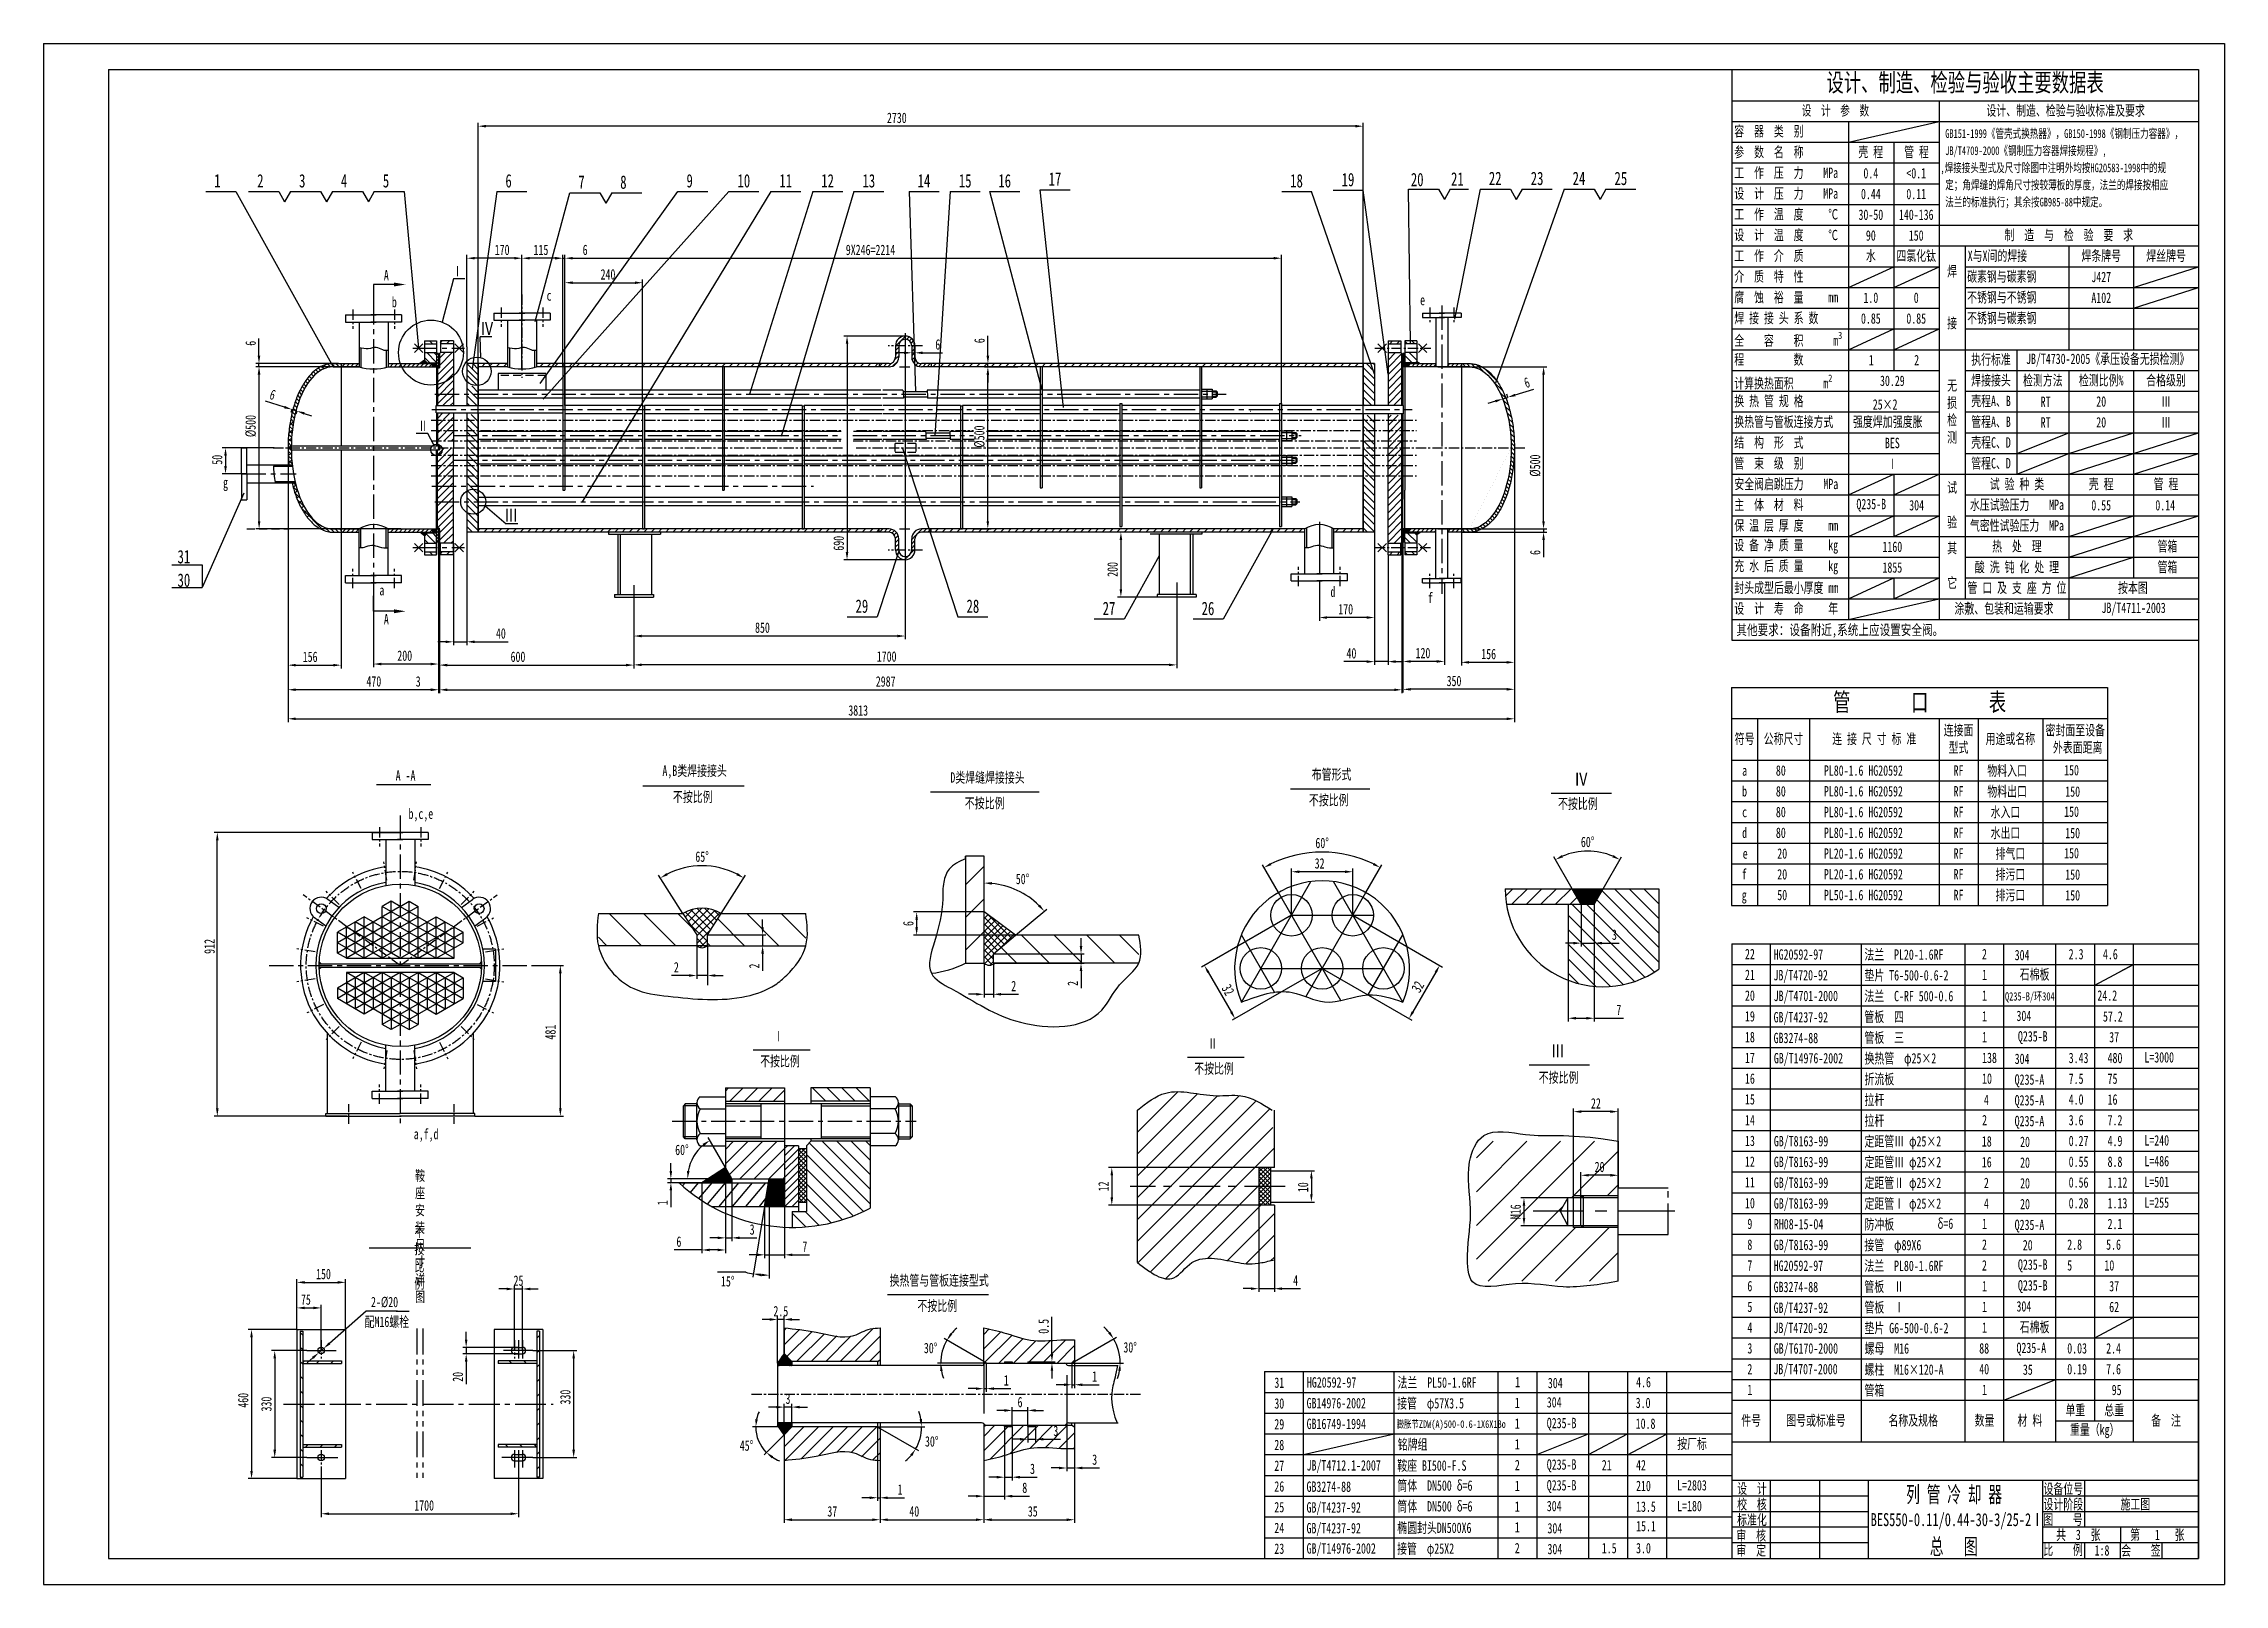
# Model space of a CAD drawing. Extents: x 12575 to 63012, y 39469 to 86293.
# Drawn here: x 12575 to 19303, y 39469 to 44221 of the extents above; entities that cross this region are included whole.
import ezdxf
from ezdxf.enums import TextEntityAlignment as Align

# ---------------------------------------------------------------- set-up
doc = ezdxf.new("R2010")
doc.units = 0
for name, pattern in [('CENTER', [50.8, 31.75, -6.35, 6.35, -6.35]), ('CENTER2', [28.575, 19.05, -3.175, 3.175, -3.175]), ('CENTERX2', [4, 2.5, -0.5, 0.5, -0.5]), ('DASHEDX2', [38.1, 25.4, -12.7]), ('PHANTOM2', [31.75, 15.875, -3.175, 3.175, -3.175, 3.175, -3.175])]:
    doc.linetypes.add(name, pattern=pattern)
doc.layers.get('0').update_dxf_attribs({"linetype": 'CONTINUOUS'})
doc.layers.get('DEFPOINTS').update_dxf_attribs({"color": 1, "linetype": 'PHANTOM2'})
for name, color, linetype in [('AA', 1, 'DASHEDX2'), ('CCX', 1, 'CONTINUOUS'), ('DD', 1, 'CENTER')]:
    doc.layers.add(name, color=color, linetype=linetype)
doc.styles.add('HZ', font='SIMFANG.TTF', dxfattribs={"width": 0.7})
doc.styles.add('HZ123', font='SIMFANG.TTF', dxfattribs={"width": 0.7, "height": 2.5})
doc.styles.add('HZTXT', font='SIMFANG.TTF', dxfattribs={"width": 0.7, "height": 2.5})
doc.dimstyles.new('ISO-25$0', dxfattribs={"dimscale": 8, "dimtxt": 4, "dimasz": 3, "dimexe": 1.25, "dimexo": 0, "dimgap": 1.2, "dimtad": 1, "dimdec": 0, "dimtxsty": 'HZ', "dimcen": 0, "dimclrd": 256, "dimclrt": 256, "dimazin": 3, "dimtm": 1e-09, "dimtfac": 8, "dimtdec": 0, "dimtmove": 0, "dimatfit": 3})
doc.dimstyles.new('ISO-25$2', dxfattribs={"dimscale": 8, "dimtxt": 4, "dimasz": 3, "dimexe": 1.25, "dimexo": 0, "dimgap": 1.5, "dimtad": 2, "dimtih": 1, "dimtoh": 1, "dimdec": 0, "dimtxsty": 'HZ', "dimcen": 3, "dimazin": 3, "dimtm": 1e-09, "dimtfac": 8, "dimtdec": 0, "dimtmove": 0, "dimatfit": 3})
doc.dimstyles.new('ISO-25$3', dxfattribs={"dimscale": 8, "dimtxt": 4, "dimasz": 3, "dimexe": 1.25, "dimexo": 0, "dimgap": 1.5, "dimtad": 2, "dimtih": 1, "dimtoh": 1, "dimdec": 0, "dimtxsty": 'HZ', "dimcen": -2.5, "dimazin": 3, "dimtm": 1e-09, "dimtfac": 8, "dimtdec": 0, "dimtmove": 0, "dimatfit": 3})
pattern_1 = [(45, (8091.352, 47873.45), (-22.45064, 22.45064), [])]
pattern_2 = [(135, (8091.352, 47873.45), (-22.45064, -22.45064), [])]
pattern_3 = [(45, (-953.56, 590.275), (-33.67596, 33.67596), [])]
pattern_4 = [(135, (103.61, 0), (-11.22532, -11.22532), [])]
pattern_5 = [(45, (288.3, -495.51), (-22.45064, 22.45064), [])]

msp = doc.modelspace()

# ---------------------------------------------------------------- texts
at = {"style": 'HZ123', "width": 0.7}
for s, height, p in [('1', 41.1, (13100.9, 43777.5)), ('2', 41.1, (13233.5, 43777.5)), ('3', 41.1, (13362.6, 43777.5)), ('4', 41.1, (13491.8, 43777.5)), ('5', 41.1, (13621, 43777.5)), ('6', 41.1, (13999.2, 43777.5)), ('7', 41.1, (14224.2, 43773.4)), ('8', 41.1, (14353.4, 43773.4)), ('9', 41.1, (14557.9, 43777.5)), ('10', 41.14, (14715.3, 43777.5)), ('11', 41.14, (14844.4, 43777.5)), ('12', 41.14, (14973.6, 43777.5)), ('13', 41.14, (15100.9, 43777.5)), ('14', 41.14, (15271, 43777.5)), ('15', 41.14, (15398, 43777.5)), ('16', 41.14, (15520, 43777.5)), ('17', 41.14, (15675.1, 43782.9)), ('18', 41.14, (16420.4, 43777.5)), ('19', 41.14, (16579.2, 43781.2)), ('20', 41.14, (16792.7, 43781.3)), ('21', 41.14, (16916.6, 43783.1)), ('22', 41.14, (17033.3, 43784.9)), ('23', 41.14, (17162.5, 43784.9)), ('24', 41.14, (17291.7, 43784.9)), ('25', 41.14, (17420.9, 43784.9)), ('31', 41.14, (12987.7, 42618.1)), ('30', 41.14, (12987.7, 42545.8)), ('29', 41.14, (15079.4, 42465.5)), ('28', 41.14, (15421.8, 42465.5)), ('27', 41.14, (15841.8, 42458.6)), ('26', 41.14, (16147.1, 42458.6))]:
    msp.add_text(s, height=height, dxfattribs=at).set_placement(p)
at = {"char_height": 32, "attachment_point": 5, "style": 'HZ'}
for insert in [(13631.9, 43506.9), (13631.9, 42446)]:
    msp.add_mtext('A', dxfattribs=dict(at, insert=insert))
at = {"layer": 'CCX'}
for s, height, style, width, p in [(' GB151-1999《管壳式换热器》，GB150-1998《钢制压力容器》，', 27, 'HZ123', 0.7, (18428.5, 43930.2)), (' JB/T4709-2000《钢制压力容器焊接规程》, ', 27, 'HZ123', 0.7, (18428.5, 43877.4)), (',焊接接头型式及尺寸除图中注明外均按HG20583-1998中的规', 27, 'HZ123', 0.7, (18426.6, 43824.6)), (' 定；角焊缝的焊角尺寸按较薄板的厚度，法兰的焊接按相应', 27, 'HZ123', 0.7, (18428.5, 43771.8)), (' 法兰的标准执行；其余按GB985-88中规定。', 27, 'HZ123', 0.7, (18428.5, 43719)), ('b', 32, 'HZ123', 0.7, (13649, 43407.9)), ('c', 32, 'HZ123', 0.7, (14126.4, 43428.2)), ('25×2 ', 32, 'HZ123', 0.7, (18217.7, 43092.3)), ('g', 32, 'HZ123', 0.7, (13128.1, 42851.6)), ('a', 32, 'HZ123', 0.7, (13610.5, 42519.3)), ('d', 32, 'HZ123', 0.7, (16544.7, 42514.4)), ('其他要求：设备附近,系统上应设置安全阀。', 32, 'HZ', 0.75, (17796.9, 42396.9)), ('a', 32, 'HZ123', 0.7, (17814.7, 41963.2)), ('80', 32, 'HZ123', 0.7, (17918.9, 41963.2)), ('PL80-1.6 HG20592', 32, 'HZ123', 0.7, (18066.9, 41963.2)), ('RF', 32, 'HZ123', 0.7, (18467, 41963.2)), ('物料入口', 32, 'HZ123', 0.7, (18571.1, 41962.9)), ('150', 32, 'HZ123', 0.7, (18808.1, 41964.3)), ('b', 32, 'HZ123', 0.7, (17814.6, 41899.2)), ('80', 32, 'HZ123', 0.7, (17918.9, 41899.2)), ('PL80-1.6 HG20592', 32, 'HZ123', 0.7, (18066.9, 41899.2)), ('RF', 32, 'HZ123', 0.7, (18467, 41899.2)), ('物料出口', 32, 'HZ123', 0.7, (18571.1, 41898.9)), ('150', 32, 'HZ123', 0.7, (18811.6, 41898.3)), ('b,c,e', 32, 'HZ123', 0.7, (13700.3, 41829.9)), ('c', 32, 'HZ123', 0.7, (17814.7, 41835.2)), ('80', 32, 'HZ123', 0.7, (17918.9, 41835.2)), ('PL80-1.6 HG20592', 32, 'HZ123', 0.7, (18066.9, 41835.2)), ('RF', 32, 'HZ123', 0.7, (18467, 41835.2)), ('水入口', 32, 'HZ123', 0.7, (18581.3, 41834.9)), ('150', 32, 'HZ123', 0.7, (18808.1, 41836.3)), ('d', 32, 'HZ123', 0.7, (17814.6, 41771.2)), ('80', 32, 'HZ123', 0.7, (17918.9, 41771.2)), ('PL80-1.6 HG20592', 32, 'HZ123', 0.7, (18066.9, 41771.2)), ('RF', 32, 'HZ123', 0.7, (18467, 41771.2)), ('水出口', 32, 'HZ123', 0.7, (18581.3, 41770.9)), ('150', 32, 'HZ123', 0.7, (18811.6, 41770.3)), ('e', 32, 'HZ123', 0.7, (17816.5, 41707.2)), ('20', 32, 'HZ123', 0.7, (17923.1, 41707.2)), ('PL20-1.6 HG20592', 32, 'HZ123', 0.7, (18066.9, 41707.2)), ('RF', 32, 'HZ123', 0.7, (18467, 41707.2)), ('排气口', 32, 'HZ123', 0.7, (18596.5, 41706.9)), ('150', 32, 'HZ123', 0.7, (18808.1, 41708.3)), ('f', 32, 'HZ123', 0.7, (17813.6, 41643.2)), ('20', 32, 'HZ123', 0.7, (17923.1, 41643.2)), ('PL20-1.6 HG20592', 32, 'HZ123', 0.7, (18066.9, 41643.2)), ('RF', 32, 'HZ123', 0.7, (18467, 41643.2)), ('排污口', 32, 'HZ123', 0.7, (18596.5, 41642.9)), ('150', 32, 'HZ123', 0.7, (18811.6, 41642.3)), ('g', 32, 'HZ123', 0.7, (17813.6, 41579.2)), ('50', 32, 'HZ123', 0.7, (17923.1, 41579.2)), ('PL50-1.6 HG20592', 32, 'HZ123', 0.7, (18066.9, 41579.2)), ('RF', 32, 'HZ123', 0.7, (18467, 41579.2)), ('排污口', 32, 'HZ123', 0.7, (18596.5, 41578.9)), ('150', 32, 'HZ123', 0.7, (18811.6, 41578.3)), ('22', 32, 'HZ', 0.7, (17823.5, 41397.1)), ('HG20592-97', 32.04, 'HZ', 0.7, (17912.1, 41396)), ('法兰  PL20-1.6RF', 32, 'HZ', 0.7, (18191.8, 41395.5)), ('2', 32, 'HZ', 0.7, (18554.7, 41397)), ('304', 32, 'HZ', 0.7, (18655.5, 41394.1)), ('2.3', 32, 'HZ', 0.7, (18822.2, 41396.8)), ('4.6', 32, 'HZ', 0.7, (18927.9, 41396.8)), ('21', 32, 'HZ', 0.7, (17823.5, 41333.1)), ('JB/T4720-92', 32.036, 'HZ', 0.7, (17911.4, 41332)), ('垫片 T6-500-0.6-2', 32, 'HZ', 0.7, (18192.1, 41331.6)), ('1', 32, 'HZ', 0.7, (18555, 41333.1)), ('石棉板', 32, 'HZ123', 0.7, (18671.2, 41334.6)), ('20', 32, 'HZ', 0.7, (17823.5, 41269.1)), ('JB/T4701-2000', 32.036, 'HZ', 0.7, (17912.1, 41268)), ('法兰  C-RF 500-0.6', 32, 'HZ', 0.7, (18191.8, 41267.5)), ('1', 32, 'HZ', 0.7, (18555, 41269.1)), ('Q235-B/环304', 25.6, 'HZ123', 0.7, (18625.7, 41269.8)), ('24.2', 32, 'HZ', 0.7, (18910.7, 41269.3)), ('19', 32, 'HZ', 0.7, (17823.5, 41205.1)), (' GB/T4237-92', 32.036, 'HZ', 0.7, (17896.6, 41202.3)), ('管板  四', 32, 'HZ', 0.7, (18191.8, 41203.6)), ('管板  三', 32, 'HZ', 0.7, (18192.1, 41139.6)), ('1', 32, 'HZ', 0.7, (18555, 41205.1)), ('304', 32, 'HZ123', 0.7, (18661.1, 41206.6)), ('Q235-B', 32, 'HZ', 0.7, (18665.6, 41143.4)), ('57.2', 32, 'HZ', 0.7, (18927.9, 41204.8)), ('18', 32, 'HZ', 0.7, (17823.5, 41141.1)), ('17', 32, 'HZ', 0.7, (17823.5, 41077.1)), (' GB3274-88', 32.04, 'HZ', 0.7, (17896.6, 41138.3)), ('GB/T14976-2002', 32.036, 'HZ', 0.7, (17912.5, 41076)), ('换热管  φ25×2', 32, 'HZ', 0.7, (18192.1, 41075.6)), ('1', 32, 'HZ', 0.7, (18555, 41141.1)), ('138', 32, 'HZ', 0.7, (18555, 41077.1)), ('3.43', 32, 'HZ', 0.7, (18822.2, 41076.8)), ('480', 32, 'HZ', 0.7, (18942.2, 41076.8)), ('37', 32, 'HZ', 0.7, (18947.1, 41140.8)), ('L=3000', 32, 'HZ123', 0.7, (19055.7, 41078.6)), ('16', 32, 'HZ', 0.7, (17823.5, 41013.1)), ('折流板  ', 32, 'HZ', 0.7, (18192.1, 41011.6)), ('10', 32, 'HZ', 0.7, (18555, 41013.1)), ('304', 32, 'HZ', 0.7, (18655.5, 41074.1)), ('Q235-A', 32, 'HZ', 0.7, (18655.5, 41010.1)), ('7.5', 32, 'HZ', 0.7, (18822.2, 41012.8)), ('75', 32, 'HZ', 0.7, (18942.2, 41012.8)), ('15', 32, 'HZ', 0.7, (17823.5, 40949.1)), ('拉杆 ', 32, 'HZ', 0.7, (18192.1, 40947.6)), ('4', 32, 'HZ123', 0.7, (18560.6, 40947.4)), ('Q235-A', 32, 'HZ', 0.7, (18655.5, 40946.1)), ('4.0', 32, 'HZ', 0.7, (18822.2, 40948.8)), ('16', 32, 'HZ', 0.7, (18942.2, 40948.8)), ('14', 32, 'HZ', 0.7, (17823.5, 40885.1)), ('拉杆 ', 32, 'HZ', 0.7, (18192.1, 40883.6)), ('2', 32, 'HZ', 0.7, (18555, 40885.1)), ('Q235-A', 32, 'HZ', 0.7, (18655.5, 40882.1)), ('3.6', 32, 'HZ', 0.7, (18822.2, 40884.8)), ('7.2', 32, 'HZ', 0.7, (18942.2, 40884.8)), ('a,f,d', 32, 'HZ123', 0.7, (13716.5, 40842.1)), ('13', 32, 'HZ', 0.7, (17823.5, 40821.1)), ('GB/T8163-99', 32.036, 'HZ', 0.7, (17912.5, 40820)), ('定距管Ⅲ φ25×2', 32, 'HZ', 0.7, (18192.1, 40819.6)), ('18', 32, 'HZ123', 0.7, (18554.2, 40819.4)), ('20', 32, 'HZ', 0.7, (18672.2, 40818.1)), ('0.27', 32, 'HZ', 0.7, (18822.2, 40820.8)), ('4.9', 32, 'HZ', 0.7, (18942.2, 40820.8)), ('L=240', 32, 'HZ123', 0.7, (19055.7, 40822.6)), ('12', 32, 'HZ', 0.7, (17823.5, 40757.1)), ('GB/T8163-99', 32.036, 'HZ', 0.7, (17912.5, 40756)), ('定距管Ⅲ φ25×2', 32, 'HZ', 0.7, (18192.1, 40755.6)), ('16', 32, 'HZ123', 0.7, (18554.2, 40755.4)), ('20', 32, 'HZ', 0.7, (18672.2, 40754.1)), ('0.55', 32, 'HZ', 0.7, (18822.2, 40756.8)), ('8.8', 32, 'HZ', 0.7, (18942.2, 40756.8)), ('L=486', 32, 'HZ123', 0.7, (19055.7, 40758.6)), ('11', 32, 'HZ', 0.7, (17823.5, 40693.1)), ('GB/T8163-99', 32.036, 'HZ', 0.7, (17912.5, 40692)), ('定距管Ⅱ φ25×2', 32, 'HZ', 0.7, (18192.1, 40691.6)), ('2', 32, 'HZ123', 0.7, (18560.6, 40691.4)), ('20', 32, 'HZ', 0.7, (18672.2, 40690.1)), ('0.56', 32, 'HZ', 0.7, (18822.2, 40692.8)), ('1.12', 32, 'HZ', 0.7, (18942.2, 40692.8)), ('L=501', 32, 'HZ123', 0.7, (19055.7, 40694.6)), ('10', 32, 'HZ', 0.7, (17823.5, 40629.1)), ('GB/T8163-99', 32.036, 'HZ', 0.7, (17912.5, 40628)), ('定距管Ⅰ φ25×2', 32, 'HZ', 0.7, (18192.1, 40627.6)), ('4', 32, 'HZ123', 0.7, (18560.6, 40627.4)), ('20', 32, 'HZ', 0.7, (18672.2, 40626.1)), ('0.28', 32, 'HZ', 0.7, (18822.2, 40628.8)), ('1.13', 32, 'HZ', 0.7, (18942.2, 40628.8)), ('L=255', 32, 'HZ123', 0.7, (19055.7, 40630.6)), ('9', 32, 'HZ', 0.7, (17830.9, 40565.1)), ('RH08-15-04', 32.04, 'HZ', 0.7, (17912.6, 40564.1)), ('防冲板 ', 32, 'HZ', 0.7, (18192.1, 40563.6)), ('δ=6', 32, 'HZ', 0.7, (18417.4, 40565.7)), ('1', 32, 'HZ', 0.7, (18555, 40565.1)), ('Q235-A', 32, 'HZ', 0.7, (18655.5, 40562.1)), ('2.1', 32, 'HZ', 0.7, (18942.2, 40564.8)), ('8', 32, 'HZ', 0.7, (17830.9, 40501.1)), ('GB/T8163-99', 32.036, 'HZ', 0.7, (17912.5, 40500)), ('接管  φ89X6', 32, 'HZ', 0.7, (18191.8, 40499.6)), ('2', 32, 'HZ', 0.7, (18554.7, 40501.1)), ('20', 32, 'HZ123', 0.7, (18680.6, 40499.4)), ('2.8', 32, 'HZ', 0.7, (18817.7, 40501.1)), ('5.6', 32, 'HZ', 0.7, (18937.7, 40501.1)), ('7', 32, 'HZ', 0.7, (17830.9, 40437.1)), ('HG20592-97', 32.04, 'HZ', 0.7, (17912.1, 40436)), ('法兰  PL80-1.6RF', 32, 'HZ', 0.7, (18191.8, 40435.5)), ('2', 32, 'HZ', 0.7, (18554.7, 40437)), ('Q235-B', 32, 'HZ', 0.7, (18665.6, 40439.4)), ('5', 32, 'HZ', 0.7, (18817.6, 40437)), ('10', 32, 'HZ', 0.7, (18932.4, 40437)), ('6', 32, 'HZ', 0.7, (17830.9, 40373.1)), (' GB3274-88', 32.04, 'HZ', 0.7, (17896.6, 40370.3)), ('管板  Ⅱ', 32, 'HZ', 0.7, (18191.8, 40371.6)), ('1', 32, 'HZ', 0.7, (18555, 40373.1)), ('Q235-B', 32, 'HZ', 0.7, (18665.6, 40375.4)), ('37', 32, 'HZ', 0.7, (18947.1, 40372.8)), ('5', 32, 'HZ', 0.7, (17830.9, 40309.1)), (' GB/T4237-92', 32.036, 'HZ', 0.7, (17896.6, 40306.3)), ('管板  Ⅰ', 32, 'HZ', 0.7, (18192.1, 40307.6)), ('1', 32, 'HZ', 0.7, (18555, 40309.1)), ('304', 32, 'HZ123', 0.7, (18661.1, 40310.6)), ('62', 32, 'HZ', 0.7, (18947.1, 40308.8)), ('4', 32, 'HZ', 0.7, (17830.9, 40245.1)), ('JB/T4720-92', 32.036, 'HZ', 0.7, (17911.4, 40244)), ('垫片 G6-500-0.6-2', 32, 'HZ', 0.7, (18192.1, 40243.6)), ('1', 32, 'HZ', 0.7, (18555, 40245.1)), ('石棉板', 32, 'HZ123', 0.7, (18671.2, 40246.6)), ('3', 32, 'HZ', 0.7, (17830.9, 40181.1)), (' GB/T6170-2000', 32.036, 'HZ', 0.7, (17897, 40180.8)), ('螺母  M16', 32.04, 'HZ', 0.7, (18192.2, 40180.7)), ('88', 32, 'HZ', 0.7, (18546.2, 40181.1)), ('Q235-A', 32, 'HZ123', 0.7, (18661.1, 40182.6)), ('0.03', 32, 'HZ', 0.7, (18817.7, 40181.1)), ('2.4', 32, 'HZ', 0.7, (18937.7, 40181.1)), ('31', 32, 'HZ', 0.7, (16371.5, 40075.2)), ('HG20592-97', 32.04, 'HZ', 0.7, (16471.9, 40076.1)), ('法兰  PL50-1.6RF', 32, 'HZ', 0.7, (16751.6, 40075.6)), ('1', 32, 'HZ', 0.7, (17114.5, 40077.1)), ('304', 32, 'HZ', 0.7, (17215.3, 40074.2)), ('4.6', 32, 'HZ', 0.7, (17487.6, 40076.9)), ('2', 32, 'HZ', 0.7, (17830.9, 40117.1)), (' JB/T4707-2000', 32.036, 'HZ', 0.7, (17895.9, 40117.1)), ('螺柱  M16×120-A', 32, 'HZ', 0.7, (18192.1, 40115.6)), ('40', 32, 'HZ', 0.7, (18546.2, 40117.1)), ('35', 32, 'HZ123', 0.7, (18680.9, 40115.4)), ('0.19', 32, 'HZ', 0.7, (18817.7, 40117.1)), ('7.6', 32, 'HZ', 0.7, (18937.7, 40117.1)), ('30', 32, 'HZ', 0.7, (16371.5, 40011.2)), ('GB14976-2002', 32.036, 'HZ', 0.7, (16471.1, 40012.1)), ('接管  φ57X3.5', 32, 'HZ', 0.7, (16750.4, 40011.6)), ('1', 32, 'HZ', 0.7, (17113.5, 40013.1)), ('304', 32, 'HZ123', 0.7, (17212, 40014.7)), ('3.0', 32, 'HZ', 0.7, (17486.3, 40012.9)), ('1', 32, 'HZ', 0.7, (17830.9, 40053.1)), ('管箱', 32, 'HZ', 0.7, (18192.1, 40051.6)), ('1', 32, 'HZ', 0.7, (18555, 40053.1)), ('95', 32, 'HZ', 0.7, (18955, 40052.8)), ('29', 32, 'HZ', 0.7, (16371.5, 39947.2)), ('GB16749-1994', 32.036, 'HZ', 0.7, (16471.1, 39948.1)), ('臌胀节ZDW(A)500-0.6-1X6X1Bo', 23.328, 'HZ', 0.7, (16748.8, 39951.8)), ('1', 32, 'HZ', 0.7, (17113.5, 39949.1)), ('Q235-B', 32, 'HZ123', 0.7, (17212, 39950.7)), ('10.8', 32, 'HZ', 0.7, (17486.3, 39948.9)), ('28', 32, 'HZ', 0.7, (16371.5, 39883.2)), ('铭牌组', 32, 'HZ', 0.7, (16752.2, 39885)), ('1', 32, 'HZ', 0.7, (17113.5, 39885.1)), ('按厂标', 32, 'HZ123', 0.7, (17614.3, 39886.7)), ('27', 32, 'HZ', 0.7, (16371.5, 39819.2)), ('JB/T4712.1-2007', 32.036, 'HZ', 0.7, (16471.1, 39820.1)), ('鞍座 BI500-F.S', 32, 'HZ', 0.7, (16750.7, 39819.6)), ('2', 32, 'HZ', 0.7, (17113.5, 39821.1)), ('Q235-B', 32, 'HZ123', 0.7, (17212, 39822.7)), ('21', 32, 'HZ', 0.7, (17381.7, 39820.9)), ('42', 32, 'HZ', 0.7, (17487.4, 39820.9)), ('26', 32, 'HZ', 0.7, (16371.5, 39755.2)), (' GB3274-88', 32.04, 'HZ', 0.7, (16455.5, 39754.4)), ('筒体  DN500 δ=6', 32, 'HZ', 0.7, (16751.1, 39757.9)), ('1', 32, 'HZ', 0.7, (17113.5, 39757.1)), ('Q235-B', 32, 'HZ123', 0.7, (17212, 39758.7)), ('210', 32, 'HZ', 0.7, (17487.4, 39756.9)), ('L=2803', 32, 'HZ123', 0.7, (17614.3, 39758.7)), ('设  计', 32, 'HZTXT', 0.7, (17799.3, 39748.7)), ('列 管 冷 却 器', 50, 'HZ123', 0.62, (18320.9, 39721.7)), ('设备位号', 32, 'HZTXT', 0.7, (18744.5, 39748.1)), ('25', 32, 'HZ', 0.7, (16371.5, 39691.2)), (' GB/T4237-92', 32.036, 'HZ', 0.7, (16455.5, 39690.4)), ('筒体  DN500 δ=6', 32, 'HZ', 0.7, (16751.1, 39693.9)), ('1', 32, 'HZ', 0.7, (17113.5, 39693.1)), ('304', 32, 'HZ123', 0.7, (17212, 39694.7)), ('13.5', 32, 'HZ', 0.7, (17487.4, 39692.9)), ('L=180', 32, 'HZ123', 0.7, (17614.3, 39694.7)), ('校  核', 32, 'HZTXT', 0.7, (17799.3, 39700.2)), ('设计阶段', 32, 'HZTXT', 0.7, (18744.5, 39700.1)), ('施工图', 32, 'HZTXT', 0.7, (18982, 39700.5, 20)), ('24', 32, 'HZ', 0.7, (16371.5, 39627.2)), (' GB/T4237-92', 32.036, 'HZ', 0.7, (16455.5, 39626.4)), ('椭圆封头DN500X6', 32, 'HZ', 0.7, (16750.7, 39627.6)), ('1', 32, 'HZ', 0.7, (17113.5, 39629.1)), ('304', 32, 'HZ', 0.7, (17214.1, 39626.2)), ('15.1', 32, 'HZ', 0.7, (17487.6, 39632.9)), ('审  核', 32, 'HZTXT', 0.7, (17796.9, 39604.1)), ('标准化', 32, 'HZTXT', 0.7, (17799.3, 39652.2)), ('图    号', 32, 'HZTXT', 0.7, (18743.5, 39652.9)), ('共  3  张', 32, 'HZTXT', 0.7, (18783.2, 39606)), ('第   1   张', 32, 'HZTXT', 0.7, (19011.8, 39606)), ('23', 32, 'HZ', 0.7, (16371.5, 39563.2)), ('GB/T14976-2002', 32.036, 'HZ', 0.7, (16471, 39564)), ('接管  φ25X2', 32, 'HZ', 0.7, (16750.4, 39563.6)), ('2', 32, 'HZ', 0.7, (17113.2, 39565.1)), ('304', 32, 'HZ', 0.7, (17214.1, 39562.1)), ('1.5', 32, 'HZ', 0.7, (17381.7, 39564.8)), ('3.0', 32, 'HZ', 0.7, (17487.4, 39564.8)), ('审  定', 32, 'HZTXT', 0.7, (17796.9, 39558.3)), ('      总   图', 50, 'HZ123', 0.62, (18267.1, 39561)), ('比    例', 32, 'HZTXT', 0.7, (18743.7, 39559.5)), ('会    签', 32, 'HZTXT', 0.7, (18983.9, 39557.7))]:
    msp.add_text(s, height=height, dxfattribs=dict(at, style=style, width=width)).set_placement(p)
at = {"layer": 'CCX', "style": 'HZ123', "width": 0.7}
for s, p in [('e', (16821.2, 43414.3)), ('f', (16845.4, 42495.8))]:
    msp.add_text(s, height=32, rotation=360, dxfattribs=at).set_placement(p)
at = {"layer": 'CCX', "linetype": 'BYBLOCK', "style": 'HZ123', "width": 0.8}
for s, p in [('Ⅳ', (13920.4, 43322.9)), ('Ⅲ', (13995.1, 42746.4))]:
    msp.add_text(s, height=40, dxfattribs=at).set_placement(p)
at = {"layer": 'CCX', "color": 0, "linetype": 'BYBLOCK', "style": 'HZ123', "width": 0.8}
for s, p in [('Ⅳ', (17296.5, 41932.9)), ('Ⅲ', (17224, 41094.7))]:
    msp.add_text(s, height=40, dxfattribs=at).set_placement(p)
at = {"layer": 'CCX', "style": 'HZTXT', "width": 0.7}
msp.add_text('1:8', height=32, dxfattribs=at).set_placement((18925, 39557.9), align=Align.CENTER)
at = {"layer": 'CCX'}
for s, insert, char_height, width, attachment_point, style in [('设计、制造、检验与验收主要数据表', (18502.5, 44098), 56, 1440, 5, 'HZ123'), ('{\\H0.9722x;设  计  参  数}', (18102.5, 44013.1), 32, 640, 5, 'HZ123'), ('设计、制造、检验与验收标准及要求', (18812.8, 44013.1), 32, 800, 5, 'HZ123'), ('容  器  类  别  ', (17790.5, 43949.1), 32, 360, 4, 'HZ123'), ('参  数  名  称  ', (17790.5, 43885.1), 32, 360, 4, 'HZ123'), ('壳 程', (18211.4, 43885.1), 32, 140, 5, 'HZ123'), ('管 程', (18352.6, 43885.1), 32, 140, 5, 'HZ123'), ('工  作  压  力    MPa  ', (17790.5, 43821.1), 32, 360, 4, 'HZ123'), ('0.4', (18211.8, 43821.1), 32, 140, 5, 'HZ123'), ('<0.1', (18351.8, 43821.1), 32, 140, 5, 'HZ123'), ('设  计  压  力    MPa  ', (17790.5, 43757.1), 32, 360, 4, 'HZ123'), ('0.44', (18211.8, 43757.1), 32, 140, 5, 'HZ123'), ('0.11', (18351.8, 43757.1), 32, 140, 5, 'HZ123'), ('工  作  温  度     ℃ ', (17790.5, 43693.1), 32, 360, 4, 'HZ123'), ('30-50', (18211.8, 43693.1), 32, 140, 5, 'HZ123'), ('140-136', (18351.8, 43693.1), 32, 140, 5, 'HZ123'), ('设  计  温  度     ℃ ', (17790.5, 43629.1), 32, 360, 4, 'HZ123'), ('90', (18211.8, 43629.1), 32, 140, 5, 'HZ123'), ('150', (18351.8, 43629.1), 32, 140, 5, 'HZ123'), ('制  造  与  检  验  要  求', (18822.5, 43629.1), 32, 800, 5, 'HZ123'), ('工  作  介  质      ', (17790.5, 43565.1), 32, 360, 4, 'HZ123'), ('水', (18211.8, 43565.1), 32, 140, 5, 'HZ123'), ('四氯化钛', (18351.8, 43565.1), 32, 140, 5, 'HZ123'), ('焊\\P\\P\\P接', (18462.5, 43437.1), 32, 80, 5, 'HZ123'), ('X与X间的焊接', (18510.6, 43565.1), 32, 320, 4, 'HZ123'), ('焊条牌号', (18922.5, 43565.1), 32, 200, 5, 'HZ123'), ('焊丝牌号', (19122.5, 43565.1), 32, 200, 5, 'HZ123'), ('介  质  特  性', (17790.5, 43501.1), 32, 360, 4, 'HZ123'), ('碳素钢与碳素钢', (18508.8, 43501.1), 32, 320, 4, 'HZ123'), ('J427', (18922.5, 43501.1), 32, 200, 5, 'HZ123'), ('腐  蚀  裕  量     mm ', (17790.5, 43437.1), 32, 360, 4, 'HZ123'), ('1.0', (18211.8, 43437.1), 32, 140, 5, 'HZ123'), ('0', (18351.8, 43437.1), 32, 140, 5, 'HZ123'), ('不锈钢与不锈钢', (18508.8, 43437.1), 32, 320, 4, 'HZ123'), ('A102', (18922.5, 43437.1), 32, 200, 5, 'HZ123'), ('\\A1;全    容    积      m{\\H0.7x;\\S3^ ;}', (17790.5, 43309.1), 32, 360, 4, 'HZ123'), ('焊 接 接 头 系 数', (17790.5, 43373.1), 32, 360, 4, 'HZ123'), ('0.85', (18211.8, 43373.1), 32, 140, 5, 'HZ123'), ('0.85', (18351.8, 43373.1), 32, 140, 5, 'HZ123'), ('不锈钢与碳素钢', (18508.8, 43373.1), 32, 320, 4, 'HZ123'), ('程          数', (17790.5, 43245.1), 32, 360, 4, 'HZ123'), ('执行标准', (18582.5, 43245.1), 32, 160, 5, 'HZ123'), ('JB/T4730-2005《承压设备无损检测》', (18942.5, 43245.1), 32, 560, 5, 'HZ123'), ('\\A1;计算换热面积      m{\\H0.7x;\\S2^ ;}', (17790.3, 43177.3), 32, 360, 4, 'HZ123'), ('1', (18213, 43245.1), 32, 140, 5, 'HZ123'), ('30.29', (18278.1, 43181.1), 32, 140, 5, 'HZ123'), ('2', (18353, 43245.1), 32, 140, 5, 'HZ123'), ('焊接接头', (18582.5, 43181.1), 32, 160, 5, 'HZ123'), ('检测方法', (18742.5, 43181.1), 32, 160, 5, 'HZ123'), ('检测比例%', (18922.5, 43181.1), 32, 200, 5, 'HZ123'), ('合格级别', (19122.5, 43181.1), 32, 200, 5, 'HZ123'), ('换 热 管 规 格      ', (17790.5, 43117.1), 32, 360, 4, 'HZ123'), ('无\\P损\\P检\\P测', (18462.5, 43085.1), 32, 80, 5, 'HZ123'), ('壳程A、B', (18582.5, 43117.1), 32, 160, 5, 'HZ123'), ('RT', (18751, 43116.6), 32, 160, 5, 'HZ123'), ('20', (18922.5, 43117.1), 32, 200, 5, 'HZ123'), ('Ⅲ', (19122.5, 43117.1), 32, 200, 5, 'HZ123'), ('换热管与管板连接方式       ', (17790.5, 43053.1), 32, 360, 4, 'HZ123'), ('强度焊加 ', (18217.7, 43053.1), 32, 140, 5, 'HZ123'), ('强度胀', (18325.4, 43053.1), 32, 140, 5, 'HZ123'), ('管程A、B', (18582.5, 43053.1), 32, 160, 5, 'HZ123'), ('RT', (18751, 43052.6), 32, 160, 5, 'HZ123'), ('20', (18922.5, 43053.1), 32, 200, 5, 'HZ123'), ('Ⅲ', (19122.5, 43053.1), 32, 200, 5, 'HZ123'), ('结  构  形  式     ', (17790.5, 42989.1), 32, 360, 4, 'HZ123'), ('BES', (18278.1, 42989.1), 32, 140, 5, 'HZ'), ('壳程C、D', (18582.5, 42989.1), 32, 160, 5, 'HZ123'), ('管  束  级  别     ', (17790.5, 42925.1), 32, 360, 4, 'HZ123'), ('Ⅰ', (18278.1, 42925.1), 32, 140, 5, 'HZ'), ('管程C、D', (18582.5, 42925.1), 32, 160, 5, 'HZ123'), ('安全阀启跳压力    MPa  ', (17790.5, 42861.1), 32, 360, 4, 'HZ123'), ('试\\P\\P验', (18462.5, 42797.1), 32, 80, 5, 'HZ123'), ('试 验 种 类   ', (18662.5, 42861.1), 32, 320, 5, 'HZ123'), ('壳 程', (18922.5, 42861.1), 32, 200, 5, 'HZ123'), ('管 程', (19122.5, 42861.1), 32, 200, 5, 'HZ123'), ('主  体  材  料', (17790.5, 42797.1), 32, 360, 4, 'HZ123'), ('Q235-B', (18213, 42797.1), 32, 140, 5, 'HZ123'), ('304', (18353, 42797.1), 32, 140, 5, 'HZ123'), ('水压试验压力    MPa', (18662.5, 42797.1), 32, 320, 5, 'HZ123'), ('0.55', (18922.5, 42797.1), 32, 200, 5, 'HZ123'), ('0.14', (19119.9, 42797.1), 32, 200, 5, 'HZ123'), ('保 温 层 厚 度     mm ', (17790.5, 42733.1), 32, 360, 4, 'HZ123'), ('气密性试验压力  MPa', (18662.5, 42733.1), 32, 320, 5, 'HZ123'), ('设 备 净 质 量     kg', (17790.5, 42669.1), 32, 360, 4, 'HZ123'), ('1160', (18278.1, 42669.1), 32, 140, 5, 'HZ'), ('\\P其\\P\\P它', (18462.5, 42637.1), 32, 80, 5, 'HZ123'), ('热  处  理', (18662.5, 42669.1), 32, 320, 5, 'HZ123'), (' 管箱', (19119.2, 42669.1), 32, 200, 5, 'HZ123'), ('充 水 后 质 量     kg', (17790.5, 42605.1), 32, 360, 4, 'HZ123'), ('1855', (18278.1, 42605.1), 32, 140, 5, 'HZ'), ('酸 洗 钝 化 处 理', (18662.5, 42605.1), 32, 320, 5, 'HZ123'), (' 管箱', (19119.2, 42605.1), 32, 200, 5, 'HZ123'), ('封头成型后最小厚度 mm', (17790.5, 42541.1), 32, 360, 4, 'HZ123'), ('管 口 及 支 座 方 位', (18662.5, 42541.1), 32, 320, 5, 'HZ123'), ('按本图', (19020.2, 42541.1), 32, 200, 5, 'HZ123'), ('设  计  寿  命     年', (17790.5, 42477.1), 32, 360, 4, 'HZ123'), ('涂敷、包装和运输要求', (18622.5, 42477.1), 32, 400, 5, 'HZ123'), ('JB/T4711-2003', (19022.5, 42477.1), 32, 400, 5, 'HZ123'), ('管       口       表', (18362.4, 42187.2), 56, 1160, 5, 'HZ123'), ('连接面\\P型式', (18482.4, 42075.2), 32, 200, 5, 'HZ123'), ('密封面至设备   外表面距离', (18842.4, 42075.2), 32, 200, 5, 'HZ123'), ('符号', (17822.4, 42075.2), 32, 80, 5, 'HZ123'), ('公称尺寸', (17942.4, 42075.2), 32, 160, 5, 'HZ123'), ('连 接 尺 寸 标 准', (18222.4, 42075.2), 32, 400, 5, 'HZ123'), ('用途或名称', (18642.4, 42075.2), 32, 200, 5, 'HZ123'), ('件号', (17842.5, 39973.1), 32, 120, 5, 'HZ123'), ('图号或标准号', (18042.5, 39973.1), 32, 280, 5, 'HZ123'), ('名称及规格', (18342.5, 39973.1), 32, 320, 5, 'HZ123'), ('数量', (18562.5, 39973.1), 32, 120, 5, 'HZ123'), ('材 料', (18702.5, 39973.1), 32, 160, 5, 'HZ123'), ('单重', (18842.5, 40005.1), 32, 120, 5, 'HZ123'), ('重量（kg）', (18902.5, 39941.1), 32, 240, 5, 'HZ123'), ('总重', (18962.5, 40005.1), 32, 120, 5, 'HZ123'), ('备  注', (19122.5, 39973.1), 32, 200, 5, 'HZ123'), ('BES550-0.11/0.44-30-3/25-2Ⅰ', (18211.2, 39688.8), 40, 933.851, 1, 'HZ')]:
    msp.add_mtext(s, dxfattribs=dict(at, insert=insert, char_height=char_height, width=width, attachment_point=attachment_point, style=style))
at = {"layer": 'CCX', "char_height": 32, "attachment_point": 5}
for s, insert, style in [('Ⅰ', (13851.6, 43518.9), 'HZ123'), ('Ⅱ', (13744.6, 43042.4), 'HZ123'), ('配M16螺栓', (13633.5, 40277.2), 'HZ')]:
    msp.add_mtext(s, dxfattribs=dict(at, insert=insert, style=style))
at = {"layer": 'CCX', "color": 0, "attachment_point": 5}
for s, insert, char_height, style in [('A,B类焊接接头', (14583, 41974.5), 32.04, 'HZ'), ('布管形式', (16548.1, 41965.4), 32.04, 'HZ'), ('A -A', (13691.2, 41963.9), 32.04, 'HZ'), ('不按比例', (14577.2, 41896.2), 32.04, 'HZ'), ('D类焊缝焊接接头', (15486.6, 41955.9), 32.04, 'HZ'), ('不按比例', (15477.7, 41876.7), 32.04, 'HZ'), ('不按比例', (16539.3, 41886.3), 32.04, 'HZ'), ('不按比例', (17307.9, 41875.1), 32.04, 'HZ'), ('Ⅰ', (14842.2, 41160.2), 32, 'HZ123'), ('Ⅱ', (16181.4, 41137.4), 32, 'HZ123'), ('不按比例', (14846.3, 41081), 32, 'HZ123'), ('不按比例', (16185.5, 41058.3), 32, 'HZ123'), ('不按比例', (17248.4, 41030.6), 32.04, 'HZ'), ('换热管与管板连接型式', (15337.4, 40404.8), 32.04, 'HZ'), ('不按比例', (15331.6, 40326.5), 32.04, 'HZ')]:
    msp.add_mtext(s, dxfattribs=dict(at, insert=insert, char_height=char_height, style=style))
at = {"layer": 'CCX', "char_height": 32.45, "attachment_point": 5, "rotation": 90, "style": 'HZ'}
for s, insert in [('912 ', (13086.6, 41436.6)), ('481', (14138.3, 41172.3))]:
    msp.add_mtext(s, dxfattribs=dict(at, insert=insert))
at = {"layer": 'CCX', "color": 0, "linetype": 'BYBLOCK', "char_height": 35.84, "width": 0.84, "attachment_point": 5, "style": 'HZ123'}
for s, insert in [('{\\H0.8929x;鞍座安装尺寸详图}', (13735.9, 40541.1)), ('\\P{\\H0.8929x;不按比例}', (13733.7, 40504.9))]:
    msp.add_mtext(s, dxfattribs=dict(at, insert=insert))

# ---------------------------------------------------------------- blocks, each defined once
blk = doc.blocks.new('*D15')
at = {"layer": 'CCX', "color": 0}
for p, q in [((13665, 41788.1), (13100.4, 41788.1)), ((13509.8, 40913.1), (13100.4, 40913.1))]:
    blk.add_line(p, q, dxfattribs=at)
at = {"layer": 'CCX'}
blk.add_line((13110.4, 40937.1), (13110.4, 41764.1), dxfattribs=at)
for points in [[(13106.4, 41764.1), (13114.4, 41764.1), (13110.4, 41788.1)], [(13106.4, 40937.1), (13114.4, 40937.1), (13110.4, 40913.1)]]:
    blk.add_solid(points, dxfattribs=at)
at = {"layer": 'DEFPOINTS', "color": 0}
for p in [(13110.4, 41788.1), (13665, 41788.1), (13509.8, 40913.1)]:
    blk.add_point(p, dxfattribs=at)
blk = doc.blocks.new('*D14')
at = {"layer": 'CCX', "color": 0}
for p, q in [((14080.4, 41378.1), (14178.7, 41378.1)), ((13904.8, 40913.1), (14178.7, 40913.1))]:
    blk.add_line(p, q, dxfattribs=at)
at = {"layer": 'CCX'}
blk.add_line((14168.7, 40937.1), (14168.7, 41354.1), dxfattribs=at)
for points in [[(14164.7, 41354.1), (14172.7, 41354.1), (14168.7, 41378.1)], [(14164.7, 40937.1), (14172.7, 40937.1), (14168.7, 40913.1)]]:
    blk.add_solid(points, dxfattribs=at)
at = {"layer": 'DEFPOINTS', "color": 0}
for p in [(14080.4, 41378.1), (14168.7, 41378.1), (13904.8, 40913.1)]:
    blk.add_point(p, dxfattribs=at)
blk = doc.blocks.new('*D13')
at = {"layer": 'CCX'}
for p, q in [((13878.2, 40224.1), (13878.2, 40248.1)), ((13878.2, 40200.1), (13878.2, 40180.1)), ((13878.2, 40156.1), (13878.2, 40086.1))]:
    blk.add_line(p, q, dxfattribs=at)
at = {"layer": 'CCX', "color": 0}
for p, q in [((14039.5, 40200.1), (13868.2, 40200.1)), ((14039.5, 40180.1), (13868.2, 40180.1))]:
    blk.add_line(p, q, dxfattribs=at)
at = {"layer": 'CCX'}
for points in [[(13874.2, 40224.1), (13882.2, 40224.1), (13878.2, 40200.1)], [(13874.2, 40156.1), (13882.2, 40156.1), (13878.2, 40180.1)]]:
    blk.add_solid(points, dxfattribs=at)
at = {"layer": 'DEFPOINTS', "color": 0}
for p in [(13878.2, 40180.1), (14039.5, 40200.1), (14039.5, 40180.1)]:
    blk.add_point(p, dxfattribs=at)
at = {"layer": 'CCX', "insert": (13852.6, 40109.1), "char_height": 32, "attachment_point": 5, "rotation": 90, "style": 'HZ'}
blk.add_mtext('20', dxfattribs=at)
blk = doc.blocks.new('*D12')
at = {"layer": 'CCX', "color": 0}
for p, q in [((15475.9, 41543.1), (15258, 41543.1)), ((15573, 41471.3), (15258, 41471.3))]:
    blk.add_line(p, q, dxfattribs=at)
at = {"layer": 'CCX'}
blk.add_line((15268, 41519.1), (15268, 41495.3), dxfattribs=at)
for points in [[(15264, 41519.1), (15272, 41519.1), (15268, 41543.1)], [(15264, 41495.3), (15272, 41495.3), (15268, 41471.3)]]:
    blk.add_solid(points, dxfattribs=at)
at = {"layer": 'DEFPOINTS', "color": 0}
for p in [(15475.9, 41543.1), (15268, 41471.3), (15573, 41471.3)]:
    blk.add_point(p, dxfattribs=at)
at = {"layer": 'CCX', "insert": (15242.4, 41507.2), "char_height": 32, "attachment_point": 5, "rotation": 90, "style": 'HZ'}
blk.add_mtext('6', dxfattribs=at)
blk = doc.blocks.new('*D11')
at = {"layer": 'CCX', "color": 0}
for p, q in [((15475.9, 41385.1), (15475.9, 41279)), ((15504.6, 41385.1), (15504.6, 41279))]:
    blk.add_line(p, q, dxfattribs=at)
at = {"layer": 'CCX'}
for p, q in [((15451.9, 41289), (15427.9, 41289)), ((15475.9, 41289), (15504.6, 41289)), ((15528.6, 41289), (15582.1, 41289))]:
    blk.add_line(p, q, dxfattribs=at)
for points in [[(15451.9, 41293), (15451.9, 41285), (15475.9, 41289)], [(15528.6, 41293), (15528.6, 41285), (15504.6, 41289)]]:
    blk.add_solid(points, dxfattribs=at)
at = {"layer": 'DEFPOINTS', "color": 0}
for p in [(15475.9, 41385.1), (15504.6, 41385.1), (15504.6, 41289)]:
    blk.add_point(p, dxfattribs=at)
at = {"layer": 'CCX', "insert": (15567.3, 41314.6), "char_height": 32, "attachment_point": 5, "style": 'HZ'}
blk.add_mtext('2', dxfattribs=at)
blk = doc.blocks.new('*D10')
at = {"layer": 'CCX'}
for p, q in [((15775.1, 41437.8), (15775.1, 41461.8)), ((15775.1, 41413.8), (15775.1, 41385.1)), ((15775.1, 41361.1), (15775.1, 41307.6))]:
    blk.add_line(p, q, dxfattribs=at)
at = {"layer": 'CCX', "color": 0}
for p, q in [((15504.6, 41413.8), (15785.1, 41413.8)), ((15504.6, 41385.1), (15785.1, 41385.1))]:
    blk.add_line(p, q, dxfattribs=at)
at = {"layer": 'CCX'}
for points in [[(15771.1, 41437.8), (15779.1, 41437.8), (15775.1, 41413.8)], [(15771.1, 41361.1), (15779.1, 41361.1), (15775.1, 41385.1)]]:
    blk.add_solid(points, dxfattribs=at)
at = {"layer": 'DEFPOINTS', "color": 0}
for p in [(15504.6, 41413.8), (15504.6, 41385.1), (15775.1, 41413.8)]:
    blk.add_point(p, dxfattribs=at)
at = {"layer": 'CCX', "insert": (15749.5, 41322.4), "char_height": 32, "attachment_point": 5, "rotation": 90, "style": 'HZ'}
blk.add_mtext('2', dxfattribs=at)
blk = doc.blocks.new('*D9')
at = {"layer": 'CCX', "color": 0}
for p, q in [((14589.4, 41438.8), (14589.4, 41336.9)), ((14622.6, 41438.8), (14622.6, 41336.9))]:
    blk.add_line(p, q, dxfattribs=at)
at = {"layer": 'CCX'}
for p, q in [((14565.4, 41346.9), (14511.9, 41346.9)), ((14622.6, 41346.9), (14589.4, 41346.9)), ((14646.6, 41346.9), (14670.6, 41346.9))]:
    blk.add_line(p, q, dxfattribs=at)
for points in [[(14565.4, 41350.9), (14565.4, 41342.9), (14589.4, 41346.9)], [(14646.6, 41350.9), (14646.6, 41342.9), (14622.6, 41346.9)]]:
    blk.add_solid(points, dxfattribs=at)
at = {"layer": 'DEFPOINTS', "color": 0}
for p in [(14589.4, 41438.8), (14622.6, 41438.8), (14622.6, 41346.9)]:
    blk.add_point(p, dxfattribs=at)
at = {"layer": 'CCX', "insert": (14526.7, 41372.5), "char_height": 32, "attachment_point": 5, "style": 'HZ'}
blk.add_mtext('2', dxfattribs=at)
blk = doc.blocks.new('*D8')
at = {"layer": 'CCX'}
for p, q in [((14792.7, 41496), (14792.7, 41520)), ((14792.7, 41472), (14792.7, 41438.8)), ((14792.7, 41414.8), (14792.7, 41361.3))]:
    blk.add_line(p, q, dxfattribs=at)
at = {"layer": 'CCX', "color": 0}
for p, q in [((14622.6, 41472), (14802.7, 41472)), ((14622.6, 41438.8), (14802.7, 41438.8))]:
    blk.add_line(p, q, dxfattribs=at)
at = {"layer": 'CCX'}
for points in [[(14788.7, 41496), (14796.7, 41496), (14792.7, 41472)], [(14788.7, 41414.8), (14796.7, 41414.8), (14792.7, 41438.8)]]:
    blk.add_solid(points, dxfattribs=at)
at = {"layer": 'DEFPOINTS', "color": 0}
for p in [(14622.6, 41472), (14622.6, 41438.8), (14792.7, 41438.8)]:
    blk.add_point(p, dxfattribs=at)
at = {"layer": 'CCX', "insert": (14767.1, 41376), "char_height": 32, "attachment_point": 5, "rotation": 90, "style": 'HZ'}
blk.add_mtext('2', dxfattribs=at)
blk = doc.blocks.new('*D7')
at = {"layer": 'CCX', "color": 0}
blk.add_line((15573, 41471.3), (15669.2, 41552), dxfattribs=at)
blk.add_arc((15475.9, 41389.7), 242.4, 45.6749, 84.3251, dxfattribs=at)
for points in [[(15499.6, 41627), (15500, 41635), (15475.9, 41632.2)], [(15648.2, 41565.9), (15642.3, 41560.4), (15661.6, 41545.6)]]:
    blk.add_solid(points, dxfattribs=at)
at = {"layer": 'DEFPOINTS', "color": 0}
for p in [(15475.9, 41715.4), (15609.1, 41592.3), (15573, 41471.3), (15475.9, 41385.1), (15504.6, 41413.8)]:
    blk.add_point(p, dxfattribs=at)
at = {"layer": 'CCX', "color": 0, "insert": (15594.7, 41644.5), "char_height": 32, "attachment_point": 5, "style": 'HZ'}
blk.add_mtext('50°', dxfattribs=at)
blk = doc.blocks.new('*D6')
at = {"layer": 'CCX', "color": 0}
for p, q in [((14547.1, 41538.4), (14472, 41656.2)), ((14664.9, 41538.4), (14740, 41656.2))]:
    blk.add_line(p, q, dxfattribs=at)
blk.add_arc((14606, 41445.9), 239.4, 63.24716, 116.75284, dxfattribs=at)
for points in [[(14500.3, 41656.2), (14496.3, 41663.1), (14477.4, 41647.8)], [(14715.7, 41663.1), (14711.8, 41656.2), (14734.6, 41647.8)]]:
    blk.add_solid(points, dxfattribs=at)
at = {"layer": 'DEFPOINTS', "color": 0}
for p in [(14651, 41681), (14547.1, 41538.4), (14664.9, 41538.4), (14589.4, 41472), (14622.6, 41472)]:
    blk.add_point(p, dxfattribs=at)
at = {"layer": 'CCX', "color": 0, "insert": (14606, 41713.3), "char_height": 32, "attachment_point": 5, "style": 'HZ'}
blk.add_mtext('65°', dxfattribs=at)
blk = doc.blocks.new('*D5')
at = {"layer": 'CCX', "color": 0}
for p, q in [((16323.3, 40754.6), (15860, 40754.6)), ((16328.5, 40638.6), (15860, 40638.6))]:
    blk.add_line(p, q, dxfattribs=at)
at = {"layer": 'CCX'}
blk.add_line((15870, 40730.6), (15870, 40662.6), dxfattribs=at)
for points in [[(15866, 40730.6), (15874, 40730.6), (15870, 40754.6)], [(15866, 40662.6), (15874, 40662.6), (15870, 40638.6)]]:
    blk.add_solid(points, dxfattribs=at)
at = {"layer": 'DEFPOINTS', "color": 0}
for p in [(16323.3, 40754.6), (15870, 40638.6), (16328.5, 40638.6)]:
    blk.add_point(p, dxfattribs=at)
at = {"layer": 'CCX', "insert": (15844.4, 40696.6), "char_height": 32, "attachment_point": 5, "rotation": 90, "style": 'HZ'}
blk.add_mtext('12', dxfattribs=at)
blk = doc.blocks.new('*D4')
at = {"layer": 'CCX', "color": 0}
for p, q in [((16359.7, 40744.9), (16495.8, 40744.9)), ((16359.7, 40648.2), (16495.8, 40648.2))]:
    blk.add_line(p, q, dxfattribs=at)
at = {"layer": 'CCX'}
blk.add_line((16485.8, 40720.9), (16485.8, 40672.2), dxfattribs=at)
for points in [[(16481.8, 40720.9), (16489.8, 40720.9), (16485.8, 40744.9)], [(16481.8, 40672.2), (16489.8, 40672.2), (16485.8, 40648.2)]]:
    blk.add_solid(points, dxfattribs=at)
at = {"layer": 'DEFPOINTS', "color": 0}
for p in [(16359.7, 40744.9), (16359.7, 40648.2), (16485.8, 40648.2)]:
    blk.add_point(p, dxfattribs=at)
at = {"layer": 'CCX', "insert": (16460.2, 40694), "char_height": 32, "attachment_point": 5, "rotation": 90, "style": 'HZ'}
blk.add_mtext('10', dxfattribs=at)
blk = doc.blocks.new('*D3')
at = {"layer": 'CCX', "color": 0}
for p, q in [((16323.3, 40754.6), (16323.3, 40371.1)), ((16371.6, 40637.9), (16371.6, 40371.1))]:
    blk.add_line(p, q, dxfattribs=at)
at = {"layer": 'CCX'}
for p, q in [((16299.3, 40381.1), (16275.3, 40381.1)), ((16323.3, 40381.1), (16371.6, 40381.1)), ((16395.6, 40381.1), (16452, 40381.1))]:
    blk.add_line(p, q, dxfattribs=at)
for points in [[(16299.3, 40385.1), (16299.3, 40377.1), (16323.3, 40381.1)], [(16395.6, 40385.1), (16395.6, 40377.1), (16371.6, 40381.1)]]:
    blk.add_solid(points, dxfattribs=at)
at = {"layer": 'DEFPOINTS', "color": 0}
for p in [(16323.3, 40754.6), (16371.6, 40637.9), (16323.3, 40381.1)]:
    blk.add_point(p, dxfattribs=at)
at = {"layer": 'CCX', "insert": (16437.2, 40406.7), "char_height": 32, "attachment_point": 5, "style": 'HZ'}
blk.add_mtext('4', dxfattribs=at)
blk = doc.blocks.new('*D28')
at = {"layer": 'CCX', "color": 0}
for p, q in [((15580.4, 43222.7), (15477.5, 43222.7)), ((15445.2, 42724.2), (15497.5, 42724.2))]:
    blk.add_line(p, q, dxfattribs=at)
at = {"layer": 'CCX'}
blk.add_line((15487.5, 42748.2), (15487.5, 43198.7), dxfattribs=at)
for points in [[(15483.5, 43198.7), (15491.5, 43198.7), (15487.5, 43222.7)], [(15483.5, 42748.2), (15491.5, 42748.2), (15487.5, 42724.2)]]:
    blk.add_solid(points, dxfattribs=at)
at = {"layer": 'DEFPOINTS', "color": 0}
for p in [(15487.5, 43222.7), (15580.4, 43222.7), (15445.2, 42724.2)]:
    blk.add_point(p, dxfattribs=at)
at = {"layer": 'CCX', "insert": (15461.9, 43009.1), "char_height": 32, "attachment_point": 5, "rotation": 90, "style": 'HZ'}
blk.add_mtext('{\\Ftxt|c134;%%C}500', dxfattribs=at)
blk = doc.blocks.new('*D29')
at = {"layer": 'CCX'}
for p, q in [((15487.7, 43258.2), (15487.7, 43319.4)), ((15487.7, 43224.2), (15487.7, 43234.2)), ((15487.7, 43200.2), (15487.7, 43176.2))]:
    blk.add_line(p, q, dxfattribs=at)
at = {"layer": 'CCX', "color": 0}
for p, q in [((15705, 43234.2), (15477.7, 43234.2)), ((15705, 43224.2), (15477.7, 43224.2))]:
    blk.add_line(p, q, dxfattribs=at)
at = {"layer": 'CCX'}
for points in [[(15483.7, 43258.2), (15491.7, 43258.2), (15487.7, 43234.2)], [(15483.7, 43200.2), (15491.7, 43200.2), (15487.7, 43224.2)]]:
    blk.add_solid(points, dxfattribs=at)
at = {"layer": 'DEFPOINTS', "color": 0}
for p in [(15487.7, 43234.2), (15705, 43234.2), (15705, 43224.2)]:
    blk.add_point(p, dxfattribs=at)
at = {"layer": 'CCX', "insert": (15462.1, 43304.8), "char_height": 32, "attachment_point": 5, "rotation": 90, "style": 'HZ'}
blk.add_mtext('6', dxfattribs=at)
blk = doc.blocks.new('*D30')
at = {"layer": 'CCX', "color": 0}
for p, q in [((13547.6, 43224.2), (13229.3, 43224.2)), ((13676.9, 42724.2), (13229.3, 42724.2))]:
    blk.add_line(p, q, dxfattribs=at)
at = {"layer": 'CCX'}
blk.add_line((13239.3, 42748.2), (13239.3, 43200.2), dxfattribs=at)
for points in [[(13235.3, 43200.2), (13243.3, 43200.2), (13239.3, 43224.2)], [(13235.3, 42748.2), (13243.3, 42748.2), (13239.3, 42724.2)]]:
    blk.add_solid(points, dxfattribs=at)
at = {"layer": 'DEFPOINTS', "color": 0}
for p in [(13239.3, 43224.2), (13547.6, 43224.2), (13676.9, 42724.2)]:
    blk.add_point(p, dxfattribs=at)
at = {"layer": 'CCX', "insert": (13213.7, 43041.6), "char_height": 32, "attachment_point": 5, "rotation": 90, "style": 'HZ'}
blk.add_mtext('{\\Ftxt|c134;%%C}500', dxfattribs=at)
blk = doc.blocks.new('*D31')
at = {"layer": 'CCX', "color": 0}
for p, q in [((13880.4, 43285.6), (13880.4, 43569.2)), ((14050.4, 43247), (14050.4, 43569.2))]:
    blk.add_line(p, q, dxfattribs=at)
at = {"layer": 'CCX'}
blk.add_line((14026.4, 43559.2), (13904.4, 43559.2), dxfattribs=at)
for points in [[(13904.4, 43563.2), (13904.4, 43555.2), (13880.4, 43559.2)], [(14026.4, 43563.2), (14026.4, 43555.2), (14050.4, 43559.2)]]:
    blk.add_solid(points, dxfattribs=at)
at = {"layer": 'DEFPOINTS', "color": 0}
for p in [(13880.4, 43559.2), (13880.4, 43285.6), (14050.4, 43247)]:
    blk.add_point(p, dxfattribs=at)
at = {"layer": 'CCX', "insert": (13989.1, 43584.8), "char_height": 32, "attachment_point": 5, "style": 'HZ'}
blk.add_mtext('170', dxfattribs=at)
blk = doc.blocks.new('*D32')
at = {"layer": 'CCX'}
for p, q in [((13317.5, 43099.9), (13259.5, 43118.3)), ((13355.6, 43087.9), (13340.3, 43092.7)), ((13378.5, 43080.7), (13401.4, 43073.4))]:
    blk.add_line(p, q, dxfattribs=at)
at = {"layer": 'CCX', "color": 0}
for p, q in [((13340.3, 43092.7), (13337.3, 43083.2)), ((13355.6, 43087.9), (13352.6, 43078.4))]:
    blk.add_line(p, q, dxfattribs=at)
at = {"layer": 'CCX'}
for points in [[(13318.7, 43103.8), (13316.3, 43096.1), (13340.3, 43092.7)], [(13379.7, 43084.5), (13377.3, 43076.8), (13355.6, 43087.9)]]:
    blk.add_solid(points, dxfattribs=at)
at = {"layer": 'DEFPOINTS', "color": 0}
for p in [(13340.3, 43092.7), (13340.3, 43092.7), (13355.6, 43087.9)]:
    blk.add_point(p, dxfattribs=at)
at = {"layer": 'CCX', "insert": (13281.2, 43138.3), "char_height": 32, "attachment_point": 5, "rotation": 342.46815, "style": 'HZ'}
blk.add_mtext('6', dxfattribs=at)
blk = doc.blocks.new('*D35')
at = {"layer": 'CCX', "color": 0}
for p, q in [((13570, 40311.3), (13456.6, 40212.4)), ((13666.5, 40311.3), (13570, 40311.3)), ((13405.3, 40167.7), (13387.2, 40152)), ((13423.4, 40183.5), (13438.5, 40196.7))]:
    blk.add_line(p, q, dxfattribs=at)
for points in [[(13402.7, 40170.7), (13407.9, 40164.7), (13423.4, 40183.5)], [(13453.9, 40215.4), (13459.2, 40209.4), (13438.5, 40196.7)]]:
    blk.add_solid(points, dxfattribs=at)
at = {"layer": 'DEFPOINTS', "color": 0}
for p in [(13423.4, 40183.5), (13438.5, 40196.7)]:
    blk.add_point(p, dxfattribs=at)
at = {"layer": 'CCX', "color": 0, "insert": (13626.4, 40339.3), "char_height": 32, "attachment_point": 5, "style": 'HZ'}
blk.add_mtext('2-{\\Ftxt|c134;%%C}20', dxfattribs=at)
blk = doc.blocks.new('*D36')
at = {"layer": 'CCX', "color": 0}
for p, q in [((13355.9, 40255.1), (13355.9, 40331.7)), ((13430.9, 40190.1), (13430.9, 40331.7))]:
    blk.add_line(p, q, dxfattribs=at)
at = {"layer": 'CCX'}
blk.add_line((13379.9, 40321.7), (13406.9, 40321.7), dxfattribs=at)
for points in [[(13379.9, 40325.7), (13379.9, 40317.7), (13355.9, 40321.7)], [(13406.9, 40325.7), (13406.9, 40317.7), (13430.9, 40321.7)]]:
    blk.add_solid(points, dxfattribs=at)
at = {"layer": 'DEFPOINTS', "color": 0}
for p in [(13430.9, 40321.7), (13355.9, 40255.1), (13430.9, 40190.1)]:
    blk.add_point(p, dxfattribs=at)
at = {"layer": 'CCX', "insert": (13383.7, 40347.3), "char_height": 32, "attachment_point": 5, "style": 'HZ'}
blk.add_mtext('75', dxfattribs=at)
blk = doc.blocks.new('*D37')
at = {"layer": 'CCX', "color": 0}
for p, q in [((13355.9, 40255.1), (13355.9, 40410.5)), ((13505.5, 40255.1), (13505.5, 40410.5))]:
    blk.add_line(p, q, dxfattribs=at)
at = {"layer": 'CCX'}
blk.add_line((13379.9, 40400.5), (13481.5, 40400.5), dxfattribs=at)
for points in [[(13379.9, 40404.5), (13379.9, 40396.5), (13355.9, 40400.5)], [(13481.5, 40404.5), (13481.5, 40396.5), (13505.5, 40400.5)]]:
    blk.add_solid(points, dxfattribs=at)
at = {"layer": 'DEFPOINTS', "color": 0}
for p in [(13505.5, 40400.5), (13355.9, 40255.1), (13505.5, 40255.1)]:
    blk.add_point(p, dxfattribs=at)
at = {"layer": 'CCX', "insert": (13437.9, 40426.1), "char_height": 32, "attachment_point": 5, "style": 'HZ'}
blk.add_mtext('150', dxfattribs=at)
blk = doc.blocks.new('*D38')
at = {"layer": 'CCX', "color": 0}
for p, q in [((13386.7, 40190.1), (13277.5, 40190.1)), ((13386.7, 39860.1), (13277.5, 39860.1))]:
    blk.add_line(p, q, dxfattribs=at)
at = {"layer": 'CCX'}
blk.add_line((13287.5, 40166.1), (13287.5, 39884.1), dxfattribs=at)
for points in [[(13283.5, 40166.1), (13291.5, 40166.1), (13287.5, 40190.1)], [(13283.5, 39884.1), (13291.5, 39884.1), (13287.5, 39860.1)]]:
    blk.add_solid(points, dxfattribs=at)
at = {"layer": 'DEFPOINTS', "color": 0}
for p in [(13386.7, 40190.1), (13287.5, 39860.1), (13386.7, 39860.1)]:
    blk.add_point(p, dxfattribs=at)
at = {"layer": 'CCX', "insert": (13261.9, 40025.1), "char_height": 32, "attachment_point": 5, "rotation": 90, "style": 'HZ'}
blk.add_mtext('330', dxfattribs=at)
blk = doc.blocks.new('*D39')
at = {"layer": 'CCX', "color": 0}
for p, q in [((13355.9, 40255.1), (13206, 40255.1)), ((13355.9, 39795.1), (13206, 39795.1))]:
    blk.add_line(p, q, dxfattribs=at)
at = {"layer": 'CCX'}
blk.add_line((13216, 40231.1), (13216, 39819.1), dxfattribs=at)
for points in [[(13212, 40231.1), (13220, 40231.1), (13216, 40255.1)], [(13212, 39819.1), (13220, 39819.1), (13216, 39795.1)]]:
    blk.add_solid(points, dxfattribs=at)
at = {"layer": 'DEFPOINTS', "color": 0}
for p in [(13355.9, 40255.1), (13216, 39795.1), (13355.9, 39795.1)]:
    blk.add_point(p, dxfattribs=at)
at = {"layer": 'CCX', "insert": (13190.3, 40036.7), "char_height": 32, "attachment_point": 5, "rotation": 90, "style": 'HZ'}
blk.add_mtext('460 ', dxfattribs=at)
blk = doc.blocks.new('*D40')
at = {"layer": 'CCX', "color": 0}
for p, q in [((13430.9, 39829.8), (13430.9, 39676.8)), ((14039.5, 39829.8), (14039.5, 39676.8))]:
    blk.add_line(p, q, dxfattribs=at)
at = {"layer": 'CCX'}
blk.add_line((13454.9, 39686.8), (14015.5, 39686.8), dxfattribs=at)
for points in [[(13454.9, 39690.8), (13454.9, 39682.8), (13430.9, 39686.8)], [(14015.5, 39690.8), (14015.5, 39682.8), (14039.5, 39686.8)]]:
    blk.add_solid(points, dxfattribs=at)
at = {"layer": 'DEFPOINTS', "color": 0}
for p in [(13430.9, 39829.8), (14039.5, 39829.8), (14039.5, 39686.8)]:
    blk.add_point(p, dxfattribs=at)
at = {"layer": 'CCX', "insert": (13748.5, 39712.4), "char_height": 32, "attachment_point": 5, "style": 'HZ'}
blk.add_mtext('1700', dxfattribs=at)
blk = doc.blocks.new('*D41')
at = {"layer": 'CCX'}
for p, q in [((14003, 40380.1), (13979, 40380.1)), ((14027, 40380.1), (14052, 40380.1)), ((14076, 40380.1), (14100, 40380.1))]:
    blk.add_line(p, q, dxfattribs=at)
at = {"layer": 'CCX', "color": 0}
for p, q in [((14027, 40190.1), (14027, 40390.1)), ((14052, 40190.1), (14052, 40390.1))]:
    blk.add_line(p, q, dxfattribs=at)
at = {"layer": 'CCX'}
for points in [[(14003, 40384.1), (14003, 40376.1), (14027, 40380.1)], [(14076, 40384.1), (14076, 40376.1), (14052, 40380.1)]]:
    blk.add_solid(points, dxfattribs=at)
at = {"layer": 'DEFPOINTS', "color": 0}
for p in [(14052, 40380.1), (14027, 40190.1), (14052, 40190.1)]:
    blk.add_point(p, dxfattribs=at)
at = {"layer": 'CCX', "insert": (14039.5, 40405.7), "char_height": 32, "attachment_point": 5, "style": 'HZ'}
blk.add_mtext('25', dxfattribs=at)
blk = doc.blocks.new('*D42')
at = {"layer": 'CCX', "color": 0}
for p, q in [((14083.7, 40190.1), (14219.8, 40190.1)), ((14083.7, 39860.1), (14219.8, 39860.1))]:
    blk.add_line(p, q, dxfattribs=at)
at = {"layer": 'CCX'}
blk.add_line((14209.8, 40166.1), (14209.8, 39884.1), dxfattribs=at)
for points in [[(14205.8, 40166.1), (14213.8, 40166.1), (14209.8, 40190.1)], [(14205.8, 39884.1), (14213.8, 39884.1), (14209.8, 39860.1)]]:
    blk.add_solid(points, dxfattribs=at)
at = {"layer": 'DEFPOINTS', "color": 0}
for p in [(14083.7, 40190.1), (14083.7, 39860.1), (14209.8, 39860.1)]:
    blk.add_point(p, dxfattribs=at)
at = {"layer": 'CCX', "insert": (14184.2, 40046.6), "char_height": 32, "attachment_point": 5, "rotation": 90, "style": 'HZ'}
blk.add_mtext('330', dxfattribs=at)
blk = doc.blocks.new('*D43')
at = {"layer": 'CCX', "color": 0}
for p, q in [((16876.2, 43224.2), (17212.1, 43224.2)), ((16876.2, 42724.2), (17212.1, 42724.2))]:
    blk.add_line(p, q, dxfattribs=at)
at = {"layer": 'CCX'}
blk.add_line((17202.1, 42748.2), (17202.1, 43200.2), dxfattribs=at)
for points in [[(17198.1, 43200.2), (17206.1, 43200.2), (17202.1, 43224.2)], [(17198.1, 42748.2), (17206.1, 42748.2), (17202.1, 42724.2)]]:
    blk.add_solid(points, dxfattribs=at)
at = {"layer": 'DEFPOINTS', "color": 0}
for p in [(16876.2, 43224.2), (17202.1, 43224.2), (16876.2, 42724.2)]:
    blk.add_point(p, dxfattribs=at)
at = {"layer": 'CCX', "insert": (17176.5, 42919.6), "char_height": 32, "attachment_point": 5, "rotation": 90, "style": 'HZ'}
blk.add_mtext('{\\Ftxt|c134;%%C}500', dxfattribs=at)
blk = doc.blocks.new('*D44')
at = {"layer": 'CCX', "color": 0}
for p, q in [((17076.2, 43125.3), (17073.2, 43134.8)), ((17091.5, 43130.1), (17088.5, 43139.7))]:
    blk.add_line(p, q, dxfattribs=at)
at = {"layer": 'CCX'}
for p, q in [((17076.2, 43125.3), (17091.5, 43130.1)), ((17114.4, 43137.4), (17172.3, 43155.7)), ((17053.3, 43118.1), (17030.4, 43110.8))]:
    blk.add_line(p, q, dxfattribs=at)
for points in [[(17113.1, 43141.2), (17115.6, 43133.5), (17091.5, 43130.1)], [(17052.1, 43121.9), (17054.5, 43114.2), (17076.2, 43125.3)]]:
    blk.add_solid(points, dxfattribs=at)
at = {"layer": 'DEFPOINTS', "color": 0}
for p in [(17091.5, 43130.1), (17091.5, 43130.1), (17076.2, 43125.3)]:
    blk.add_point(p, dxfattribs=at)
at = {"layer": 'CCX', "insert": (17150.6, 43175.7), "char_height": 32, "attachment_point": 5, "rotation": 17.53185, "style": 'HZ'}
blk.add_mtext('6', dxfattribs=at)
blk = doc.blocks.new('*D45')
at = {"layer": 'CCX', "color": 0}
for p, q in [((16680.4, 42714.2), (16680.4, 42441)), ((16510.4, 42564.2), (16510.4, 42441))]:
    blk.add_line(p, q, dxfattribs=at)
at = {"layer": 'CCX'}
blk.add_line((16656.4, 42451), (16534.4, 42451), dxfattribs=at)
for points in [[(16534.4, 42455), (16534.4, 42447), (16510.4, 42451)], [(16656.4, 42455), (16656.4, 42447), (16680.4, 42451)]]:
    blk.add_solid(points, dxfattribs=at)
at = {"layer": 'DEFPOINTS', "color": 0}
for p in [(16680.4, 42714.2), (16510.4, 42564.2), (16510.4, 42451)]:
    blk.add_point(p, dxfattribs=at)
at = {"layer": 'CCX', "insert": (16591.6, 42476.6), "char_height": 32, "attachment_point": 5, "style": 'HZ'}
blk.add_mtext('170', dxfattribs=at)
blk = doc.blocks.new('*D46')
at = {"layer": 'CCX', "color": 0}
for p, q in [((16768.2, 42683.2), (16768.2, 42305.6)), ((16896.5, 42558.2), (16896.5, 42305.6))]:
    blk.add_line(p, q, dxfattribs=at)
at = {"layer": 'CCX'}
blk.add_line((16872.5, 42315.6), (16792.2, 42315.6), dxfattribs=at)
for points in [[(16792.2, 42319.6), (16792.2, 42311.6), (16768.2, 42315.6)], [(16872.5, 42319.6), (16872.5, 42311.6), (16896.5, 42315.6)]]:
    blk.add_solid(points, dxfattribs=at)
at = {"layer": 'DEFPOINTS', "color": 0}
for p in [(16768.2, 42683.2), (16896.5, 42558.2), (16768.2, 42315.6)]:
    blk.add_point(p, dxfattribs=at)
at = {"layer": 'CCX', "insert": (16830, 42341.2), "char_height": 32, "attachment_point": 5, "style": 'HZ'}
blk.add_mtext('120', dxfattribs=at)
blk = doc.blocks.new('*D47')
at = {"layer": 'CCX', "color": 0}
for p, q in [((13792.6, 42683.2), (13792.6, 42218.1)), ((13795.6, 42683.2), (13795.6, 42218.1))]:
    blk.add_line(p, q, dxfattribs=at)
at = {"layer": 'CCX'}
for p, q in [((13768.6, 42228.1), (13715.7, 42228.1)), ((13795.6, 42228.1), (13792.6, 42228.1)), ((13819.6, 42228.1), (13843.6, 42228.1))]:
    blk.add_line(p, q, dxfattribs=at)
for points in [[(13768.6, 42232.1), (13768.6, 42224.1), (13792.6, 42228.1)], [(13819.6, 42232.1), (13819.6, 42224.1), (13795.6, 42228.1)]]:
    blk.add_solid(points, dxfattribs=at)
at = {"layer": 'DEFPOINTS', "color": 0}
for p in [(13792.6, 42683.2), (13795.6, 42683.2), (13795.6, 42228.1)]:
    blk.add_point(p, dxfattribs=at)
at = {"layer": 'CCX', "insert": (13730.2, 42253.7), "char_height": 32, "attachment_point": 5, "style": 'HZ'}
blk.add_mtext('3', dxfattribs=at)
blk = doc.blocks.new('*D48')
at = {"layer": 'CCX', "color": 0}
for p, q in [((13838.6, 42680.2), (13838.6, 42366.1)), ((13880.4, 42714.2), (13880.4, 42366.1))]:
    blk.add_line(p, q, dxfattribs=at)
at = {"layer": 'CCX'}
for p, q in [((13814.6, 42376.1), (13790.6, 42376.1)), ((13838.6, 42376.1), (13880.4, 42376.1)), ((13904.4, 42376.1), (14008.2, 42376.1))]:
    blk.add_line(p, q, dxfattribs=at)
for points in [[(13814.6, 42380.1), (13814.6, 42372.1), (13838.6, 42376.1)], [(13904.4, 42380.1), (13904.4, 42372.1), (13880.4, 42376.1)]]:
    blk.add_solid(points, dxfattribs=at)
at = {"layer": 'DEFPOINTS', "color": 0}
for p in [(13838.6, 42680.2), (13880.4, 42714.2), (13880.4, 42376.1)]:
    blk.add_point(p, dxfattribs=at)
at = {"layer": 'CCX', "insert": (13985.2, 42401.7), "char_height": 32, "attachment_point": 5, "style": 'HZ'}
blk.add_mtext('40', dxfattribs=at)
blk = doc.blocks.new('*D49')
at = {"layer": 'CCX', "color": 0}
for p, q in [((16680.4, 42714.2), (16680.4, 42305)), ((16722.2, 42644.2), (16722.2, 42305))]:
    blk.add_line(p, q, dxfattribs=at)
at = {"layer": 'CCX'}
for p, q in [((16656.4, 42315), (16586.3, 42315)), ((16722.2, 42315), (16680.4, 42315)), ((16746.2, 42315), (16770.2, 42315))]:
    blk.add_line(p, q, dxfattribs=at)
for points in [[(16656.4, 42319), (16656.4, 42311), (16680.4, 42315)], [(16746.2, 42319), (16746.2, 42311), (16722.2, 42315)]]:
    blk.add_solid(points, dxfattribs=at)
at = {"layer": 'DEFPOINTS', "color": 0}
for p in [(16680.4, 42714.2), (16722.2, 42644.2), (16680.4, 42315)]:
    blk.add_point(p, dxfattribs=at)
at = {"layer": 'CCX', "insert": (16609.4, 42340.6), "char_height": 32, "attachment_point": 5, "style": 'HZ'}
blk.add_mtext('40', dxfattribs=at)
blk = doc.blocks.new('*D50')
at = {"layer": 'CCX', "color": 0}
for p, q in [((15988.2, 42714.2), (15888.1, 42714.2)), ((16070.2, 42514.2), (15888.1, 42514.2))]:
    blk.add_line(p, q, dxfattribs=at)
at = {"layer": 'CCX'}
blk.add_line((15898.1, 42690.2), (15898.1, 42538.2), dxfattribs=at)
for points in [[(15894.1, 42690.2), (15902.1, 42690.2), (15898.1, 42714.2)], [(15894.1, 42538.2), (15902.1, 42538.2), (15898.1, 42514.2)]]:
    blk.add_solid(points, dxfattribs=at)
at = {"layer": 'DEFPOINTS', "color": 0}
for p in [(15988.2, 42714.2), (15898.1, 42514.2), (16070.2, 42514.2)]:
    blk.add_point(p, dxfattribs=at)
at = {"layer": 'CCX', "insert": (15872.5, 42599.4), "char_height": 32, "attachment_point": 5, "rotation": 90, "style": 'HZ'}
blk.add_mtext('200', dxfattribs=at)
blk = doc.blocks.new('*D51')
at = {"layer": 'CCX', "color": 0}
for p, q in [((17318.1, 41566.5), (17318.1, 41436.8)), ((17358.1, 41566.5), (17358.1, 41436.8))]:
    blk.add_line(p, q, dxfattribs=at)
at = {"layer": 'CCX'}
for p, q in [((17294.1, 41446.8), (17270.1, 41446.8)), ((17318.1, 41446.8), (17358.1, 41446.8)), ((17382.1, 41446.8), (17435.1, 41446.8))]:
    blk.add_line(p, q, dxfattribs=at)
for points in [[(17294.1, 41450.8), (17294.1, 41442.8), (17318.1, 41446.8)], [(17382.1, 41450.8), (17382.1, 41442.8), (17358.1, 41446.8)]]:
    blk.add_solid(points, dxfattribs=at)
at = {"layer": 'DEFPOINTS', "color": 0}
for p in [(17318.1, 41566.5), (17358.1, 41566.5), (17318.1, 41446.8)]:
    blk.add_point(p, dxfattribs=at)
at = {"layer": 'CCX', "insert": (17420.6, 41472.4), "char_height": 32, "attachment_point": 5, "style": 'HZ'}
blk.add_mtext('3', dxfattribs=at)
blk = doc.blocks.new('*D52')
at = {"layer": 'CCX', "color": 0}
for p, q in [((17278.1, 41566.5), (17278.1, 41205.1)), ((17358.1, 41566.5), (17358.1, 41205.1))]:
    blk.add_line(p, q, dxfattribs=at)
at = {"layer": 'CCX'}
for p, q in [((17302.1, 41215.1), (17334.1, 41215.1)), ((17358.1, 41215.1), (17449, 41215.1))]:
    blk.add_line(p, q, dxfattribs=at)
for points in [[(17302.1, 41219.1), (17302.1, 41211.1), (17278.1, 41215.1)], [(17334.1, 41219.1), (17334.1, 41211.1), (17358.1, 41215.1)]]:
    blk.add_solid(points, dxfattribs=at)
at = {"layer": 'DEFPOINTS', "color": 0}
for p in [(17278.1, 41566.5), (17358.1, 41566.5), (17358.1, 41215.1)]:
    blk.add_point(p, dxfattribs=at)
at = {"layer": 'CCX', "insert": (17434.3, 41240.7), "char_height": 32, "attachment_point": 5, "style": 'HZ'}
blk.add_mtext('7', dxfattribs=at)
blk = doc.blocks.new('*D53')
at = {"layer": 'CCX', "color": 0}
for p, q in [((17290.4, 41614.5), (17233.7, 41712.8)), ((17385.9, 41614.5), (17442.6, 41712.8))]:
    blk.add_line(p, q, dxfattribs=at)
blk.add_arc((17338.1, 41531.8), 198.9, 66.91617, 113.08383, dxfattribs=at)
for points in [[(17261.9, 41711.3), (17258.3, 41718.4), (17238.7, 41704.1)], [(17417.9, 41718.4), (17414.4, 41711.3), (17437.6, 41704.1)]]:
    blk.add_solid(points, dxfattribs=at)
at = {"layer": 'DEFPOINTS', "color": 0}
for p in [(17372.7, 41727.8), (17290.4, 41614.5), (17385.9, 41614.5), (17318.1, 41566.5), (17358.1, 41566.5)]:
    blk.add_point(p, dxfattribs=at)
at = {"layer": 'CCX', "color": 0, "insert": (17338.1, 41758.8), "char_height": 32, "attachment_point": 5, "style": 'HZ'}
blk.add_mtext('60°', dxfattribs=at)
blk = doc.blocks.new('*D54')
at = {"layer": 'CCX', "color": 0}
for p, q in [((17277.4, 40661.3), (17131.7, 40661.3)), ((17277.4, 40575.1), (17131.7, 40575.1))]:
    blk.add_line(p, q, dxfattribs=at)
at = {"layer": 'CCX'}
blk.add_line((17141.7, 40637.3), (17141.7, 40599.1), dxfattribs=at)
for points in [[(17137.7, 40637.3), (17145.7, 40637.3), (17141.7, 40661.3)], [(17137.7, 40599.1), (17145.7, 40599.1), (17141.7, 40575.1)]]:
    blk.add_solid(points, dxfattribs=at)
at = {"layer": 'DEFPOINTS', "color": 0}
for p in [(17277.4, 40661.3), (17141.7, 40575.1), (17277.4, 40575.1)]:
    blk.add_point(p, dxfattribs=at)
at = {"layer": 'CCX', "insert": (17116.1, 40618.2), "char_height": 32, "attachment_point": 5, "rotation": 90, "style": 'HZ'}
blk.add_mtext('M16', dxfattribs=at)
blk = doc.blocks.new('*D55')
at = {"layer": 'CCX', "color": 0}
for p, q in [((17317.2, 40661.3), (17317.2, 40740.8)), ((17432.5, 40691.7), (17432.5, 40740.8))]:
    blk.add_line(p, q, dxfattribs=at)
at = {"layer": 'CCX'}
blk.add_line((17408.5, 40730.8), (17341.2, 40730.8), dxfattribs=at)
for points in [[(17341.2, 40734.8), (17341.2, 40726.8), (17317.2, 40730.8)], [(17408.5, 40734.8), (17408.5, 40726.8), (17432.5, 40730.8)]]:
    blk.add_solid(points, dxfattribs=at)
at = {"layer": 'DEFPOINTS', "color": 0}
for p in [(17317.2, 40730.8), (17317.2, 40661.3), (17432.5, 40691.7)]:
    blk.add_point(p, dxfattribs=at)
at = {"layer": 'CCX', "insert": (17374.9, 40756.4), "char_height": 32, "attachment_point": 5, "style": 'HZ'}
blk.add_mtext('20', dxfattribs=at)
blk = doc.blocks.new('*D56')
at = {"layer": 'CCX', "color": 0}
for p, q in [((17294.7, 40667), (17294.7, 40937.1)), ((17432.5, 40691.7), (17432.5, 40937.1))]:
    blk.add_line(p, q, dxfattribs=at)
at = {"layer": 'CCX'}
blk.add_line((17408.5, 40927.1), (17318.7, 40927.1), dxfattribs=at)
for points in [[(17318.7, 40931.1), (17318.7, 40923.1), (17294.7, 40927.1)], [(17408.5, 40931.1), (17408.5, 40923.1), (17432.5, 40927.1)]]:
    blk.add_solid(points, dxfattribs=at)
at = {"layer": 'DEFPOINTS', "color": 0}
for p in [(17294.7, 40927.1), (17294.7, 40667), (17432.5, 40691.7)]:
    blk.add_point(p, dxfattribs=at)
at = {"layer": 'CCX', "insert": (17363.6, 40952.7), "char_height": 32, "attachment_point": 5, "style": 'HZ'}
blk.add_mtext('22', dxfattribs=at)
blk = doc.blocks.new('*D57')
at = {"layer": 'CCX', "color": 0}
for p, q in [((16424.4, 41532.7), (16424.4, 41676.9)), ((16613.5, 41532.7), (16613.5, 41676.9))]:
    blk.add_line(p, q, dxfattribs=at)
at = {"layer": 'CCX'}
blk.add_line((16589.5, 41666.9), (16448.4, 41666.9), dxfattribs=at)
for points in [[(16448.4, 41670.9), (16448.4, 41662.9), (16424.4, 41666.9)], [(16589.5, 41670.9), (16589.5, 41662.9), (16613.5, 41666.9)]]:
    blk.add_solid(points, dxfattribs=at)
at = {"layer": 'DEFPOINTS', "color": 0}
for p in [(16424.4, 41666.9), (16424.4, 41532.7), (16613.5, 41532.7)]:
    blk.add_point(p, dxfattribs=at)
at = {"layer": 'CCX', "insert": (16511.1, 41692.5), "char_height": 32, "attachment_point": 5, "style": 'HZ'}
blk.add_mtext('32', dxfattribs=at)
blk = doc.blocks.new('*D58')
at = {"layer": 'CCX', "color": 0}
for p, q in [((16613.5, 41532.7), (16890.2, 41373)), ((16519, 41368.9), (16795.7, 41209.1))]:
    blk.add_line(p, q, dxfattribs=at)
at = {"layer": 'CCX'}
blk.add_line((16869.6, 41357.2), (16799, 41234.9), dxfattribs=at)
for points in [[(16866.1, 41359.2), (16873, 41355.2), (16881.6, 41378)], [(16795.5, 41236.9), (16802.5, 41232.9), (16787, 41214.1)]]:
    blk.add_solid(points, dxfattribs=at)
at = {"layer": 'DEFPOINTS', "color": 0}
for p in [(16613.5, 41532.7), (16519, 41368.9), (16787, 41214.1)]:
    blk.add_point(p, dxfattribs=at)
at = {"layer": 'CCX', "insert": (16814, 41312.2), "char_height": 32, "attachment_point": 5, "rotation": 60, "style": 'HZ'}
blk.add_mtext('32', dxfattribs=at)
blk = doc.blocks.new('*D59')
at = {"layer": 'CCX', "color": 0}
for p, q in [((16424.4, 41532.7), (16147.1, 41372.6)), ((16519, 41368.9), (16241.7, 41208.8))]:
    blk.add_line(p, q, dxfattribs=at)
at = {"layer": 'CCX'}
blk.add_line((16167.7, 41356.9), (16238.3, 41234.6), dxfattribs=at)
for points in [[(16171.2, 41358.9), (16164.3, 41354.9), (16155.7, 41377.6)], [(16241.8, 41236.6), (16234.9, 41232.6), (16250.3, 41213.8)]]:
    blk.add_solid(points, dxfattribs=at)
at = {"layer": 'DEFPOINTS', "color": 0}
for p in [(16424.4, 41532.7), (16519, 41368.9), (16250.3, 41213.8)]:
    blk.add_point(p, dxfattribs=at)
at = {"layer": 'CCX', "insert": (16228.7, 41302.5), "char_height": 32, "attachment_point": 5, "rotation": 300, "style": 'HZ'}
blk.add_mtext('32', dxfattribs=at)
blk = doc.blocks.new('*D60')
at = {"layer": 'CCX', "color": 0}
for p, q in [((16384, 41602.7), (16334.6, 41688.2)), ((16653.9, 41602.7), (16703.3, 41688.2))]:
    blk.add_line(p, q, dxfattribs=at)
blk.add_arc((16519, 41368.9), 358.8, 63.83372, 116.16628, dxfattribs=at)
for points in [[(16362.6, 41687.3), (16358.9, 41694.4), (16339.6, 41679.6)], [(16679, 41694.4), (16675.3, 41687.3), (16698.3, 41679.6)]]:
    blk.add_solid(points, dxfattribs=at)
at = {"layer": 'DEFPOINTS', "color": 0}
for p in [(16581.2, 41722.2), (16384, 41602.7), (16653.9, 41602.7), (16468.6, 41281.6), (16576.2, 41269.8)]:
    blk.add_point(p, dxfattribs=at)
at = {"layer": 'CCX', "color": 0, "insert": (16519, 41755.6), "char_height": 32, "attachment_point": 5, "style": 'HZ'}
blk.add_mtext('60°', dxfattribs=at)
blk = doc.blocks.new('*D170')
at = {"layer": 'CCX', "color": 0}
for p, q in [((16948.4, 42724.2), (17212.1, 42724.2)), ((16948.4, 42714.2), (17212.1, 42714.2))]:
    blk.add_line(p, q, dxfattribs=at)
at = {"layer": 'CCX'}
for p, q in [((17202.1, 42748.2), (17202.1, 42772.2)), ((17202.1, 42724.2), (17202.1, 42714.2)), ((17202.1, 42690.2), (17202.1, 42636.9))]:
    blk.add_line(p, q, dxfattribs=at)
for points in [[(17198.1, 42748.2), (17206.1, 42748.2), (17202.1, 42724.2)], [(17198.1, 42690.2), (17206.1, 42690.2), (17202.1, 42714.2)]]:
    blk.add_solid(points, dxfattribs=at)
at = {"layer": 'DEFPOINTS', "color": 0}
for p in [(16948.4, 42724.2), (16948.4, 42714.2), (17202.1, 42714.2)]:
    blk.add_point(p, dxfattribs=at)
at = {"layer": 'CCX', "insert": (17176.5, 42651.6), "char_height": 32, "attachment_point": 5, "rotation": 90, "style": 'HZ'}
blk.add_mtext('6', dxfattribs=at)
blk = doc.blocks.new('*D171')
at = {"layer": 'CCX'}
for p, q in [((13238.9, 43258.2), (13238.9, 43311.4)), ((13238.9, 43224.2), (13238.9, 43234.2)), ((13238.9, 43200.2), (13238.9, 43176.2))]:
    blk.add_line(p, q, dxfattribs=at)
at = {"layer": 'CCX', "color": 0}
for p, q in [((13484.7, 43234.2), (13228.9, 43234.2)), ((13484.7, 43224.2), (13228.9, 43224.2))]:
    blk.add_line(p, q, dxfattribs=at)
at = {"layer": 'CCX'}
for points in [[(13234.9, 43258.2), (13242.9, 43258.2), (13238.9, 43234.2)], [(13234.9, 43200.2), (13242.9, 43200.2), (13238.9, 43224.2)]]:
    blk.add_solid(points, dxfattribs=at)
at = {"layer": 'DEFPOINTS', "color": 0}
for p in [(13238.9, 43224.2), (13484.7, 43234.2), (13484.7, 43224.2)]:
    blk.add_point(p, dxfattribs=at)
at = {"layer": 'CCX', "insert": (13213.3, 43296.8), "char_height": 32, "attachment_point": 5, "rotation": 90, "style": 'HZ'}
blk.add_mtext('6', dxfattribs=at)
blk = doc.blocks.new('*D172')
at = {"layer": 'CCX', "color": 0}
for p, q in [((13328.6, 42974.2), (13328.6, 42294.1)), ((13492.4, 42968.2), (13492.4, 42294.1))]:
    blk.add_line(p, q, dxfattribs=at)
at = {"layer": 'CCX'}
blk.add_line((13352.6, 42304.1), (13468.4, 42304.1), dxfattribs=at)
for points in [[(13352.6, 42308.1), (13352.6, 42300.1), (13328.6, 42304.1)], [(13468.4, 42308.1), (13468.4, 42300.1), (13492.4, 42304.1)]]:
    blk.add_solid(points, dxfattribs=at)
at = {"layer": 'DEFPOINTS', "color": 0}
for p in [(13328.6, 42974.2), (13492.4, 42968.2), (13492.4, 42304.1)]:
    blk.add_point(p, dxfattribs=at)
at = {"layer": 'CCX', "insert": (13396.7, 42329.7), "char_height": 32, "attachment_point": 5, "style": 'HZ'}
blk.add_mtext('156', dxfattribs=at)
blk = doc.blocks.new('*D173')
at = {"layer": 'CCX', "color": 0}
for p, q in [((13792.6, 42683.2), (13792.6, 42297.6)), ((13592.6, 42558.2), (13592.6, 42297.6))]:
    blk.add_line(p, q, dxfattribs=at)
at = {"layer": 'CCX'}
blk.add_line((13768.6, 42307.6), (13616.6, 42307.6), dxfattribs=at)
for points in [[(13616.6, 42311.6), (13616.6, 42303.6), (13592.6, 42307.6)], [(13768.6, 42311.6), (13768.6, 42303.6), (13792.6, 42307.6)]]:
    blk.add_solid(points, dxfattribs=at)
at = {"layer": 'DEFPOINTS', "color": 0}
for p in [(13792.6, 42683.2), (13592.6, 42558.2), (13592.6, 42307.6)]:
    blk.add_point(p, dxfattribs=at)
at = {"layer": 'CCX', "insert": (13688.6, 42333.2), "char_height": 32, "attachment_point": 5, "style": 'HZ'}
blk.add_mtext('200', dxfattribs=at)
blk = doc.blocks.new('*D174')
at = {"layer": 'CCX', "color": 0}
for p, q in [((13328.6, 42974.2), (13328.6, 42218.4)), ((13792.6, 42683.2), (13792.6, 42218.4))]:
    blk.add_line(p, q, dxfattribs=at)
at = {"layer": 'CCX'}
blk.add_line((13768.6, 42228.4), (13352.6, 42228.4), dxfattribs=at)
for points in [[(13352.6, 42232.4), (13352.6, 42224.4), (13328.6, 42228.4)], [(13768.6, 42232.4), (13768.6, 42224.4), (13792.6, 42228.4)]]:
    blk.add_solid(points, dxfattribs=at)
at = {"layer": 'DEFPOINTS', "color": 0}
for p in [(13328.6, 42974.2), (13792.6, 42683.2), (13328.6, 42228.4)]:
    blk.add_point(p, dxfattribs=at)
at = {"layer": 'CCX', "insert": (13593.3, 42254), "char_height": 32, "attachment_point": 5, "style": 'HZ'}
blk.add_mtext('470', dxfattribs=at)
blk = doc.blocks.new('*D175')
at = {"layer": 'CCX', "color": 0}
for p, q in [((16948.4, 42974.2), (16948.4, 42302.8)), ((17112.2, 42974.2), (17112.2, 42302.8))]:
    blk.add_line(p, q, dxfattribs=at)
at = {"layer": 'CCX'}
blk.add_line((17088.2, 42312.8), (16972.4, 42312.8), dxfattribs=at)
for points in [[(16972.4, 42316.8), (16972.4, 42308.8), (16948.4, 42312.8)], [(17088.2, 42316.8), (17088.2, 42308.8), (17112.2, 42312.8)]]:
    blk.add_solid(points, dxfattribs=at)
at = {"layer": 'DEFPOINTS', "color": 0}
for p in [(16948.4, 42974.2), (17112.2, 42974.2), (16948.4, 42312.8)]:
    blk.add_point(p, dxfattribs=at)
at = {"layer": 'CCX', "insert": (17032.7, 42338.4), "char_height": 32, "attachment_point": 5, "style": 'HZ'}
blk.add_mtext('156', dxfattribs=at)
blk = doc.blocks.new('*D176')
at = {"layer": 'CCX', "color": 0}
for p, q in [((17112.2, 42974.2), (17112.2, 42219.6)), ((16768.2, 42683.2), (16768.2, 42219.6))]:
    blk.add_line(p, q, dxfattribs=at)
at = {"layer": 'CCX'}
blk.add_line((17088.2, 42229.6), (16792.2, 42229.6), dxfattribs=at)
for points in [[(16792.2, 42233.6), (16792.2, 42225.6), (16768.2, 42229.6)], [(17088.2, 42233.6), (17088.2, 42225.6), (17112.2, 42229.6)]]:
    blk.add_solid(points, dxfattribs=at)
at = {"layer": 'DEFPOINTS', "color": 0}
for p in [(17112.2, 42974.2), (16768.2, 42683.2), (16768.2, 42229.6)]:
    blk.add_point(p, dxfattribs=at)
at = {"layer": 'CCX', "insert": (16925.8, 42255.2), "char_height": 32, "attachment_point": 5, "style": 'HZ'}
blk.add_mtext('350', dxfattribs=at)
blk = doc.blocks.new('*D177')
at = {"layer": 'CCX', "color": 0}
for p, q in [((13795.6, 42683.2), (13795.6, 42218.1)), ((16765.2, 42683.2), (16765.2, 42218.1))]:
    blk.add_line(p, q, dxfattribs=at)
at = {"layer": 'CCX'}
blk.add_line((13819.6, 42228.1), (16741.2, 42228.1), dxfattribs=at)
for points in [[(13819.6, 42232.1), (13819.6, 42224.1), (13795.6, 42228.1)], [(16741.2, 42232.1), (16741.2, 42224.1), (16765.2, 42228.1)]]:
    blk.add_solid(points, dxfattribs=at)
at = {"layer": 'DEFPOINTS', "color": 0}
for p in [(13795.6, 42683.2), (16765.2, 42683.2), (16765.2, 42228.1)]:
    blk.add_point(p, dxfattribs=at)
at = {"layer": 'CCX', "insert": (15172.4, 42253.7), "char_height": 32, "attachment_point": 5, "style": 'HZ'}
blk.add_mtext('2987', dxfattribs=at)
blk = doc.blocks.new('*D178')
at = {"layer": 'CCX', "color": 0}
for p, q in [((13328.6, 42974.2), (13328.6, 42128.7)), ((17112.2, 42974.2), (17112.2, 42128.7))]:
    blk.add_line(p, q, dxfattribs=at)
at = {"layer": 'CCX'}
blk.add_line((13352.6, 42138.7), (17088.2, 42138.7), dxfattribs=at)
for points in [[(13352.6, 42142.7), (13352.6, 42134.7), (13328.6, 42138.7)], [(17088.2, 42142.7), (17088.2, 42134.7), (17112.2, 42138.7)]]:
    blk.add_solid(points, dxfattribs=at)
at = {"layer": 'DEFPOINTS', "color": 0}
for p in [(13328.6, 42974.2), (17112.2, 42974.2), (17112.2, 42138.7)]:
    blk.add_point(p, dxfattribs=at)
at = {"layer": 'CCX', "insert": (15087.6, 42164.3), "char_height": 32, "attachment_point": 5, "style": 'HZ'}
blk.add_mtext('3813', dxfattribs=at)
blk = doc.blocks.new('*D179')
at = {"layer": 'CCX', "color": 0}
for p, q in [((13795.6, 42683.2), (13795.6, 42294.3)), ((14395.6, 42514.2), (14395.6, 42294.3))]:
    blk.add_line(p, q, dxfattribs=at)
at = {"layer": 'CCX'}
blk.add_line((13819.6, 42304.3), (14371.6, 42304.3), dxfattribs=at)
for points in [[(13819.6, 42308.3), (13819.6, 42300.3), (13795.6, 42304.3)], [(14371.6, 42308.3), (14371.6, 42300.3), (14395.6, 42304.3)]]:
    blk.add_solid(points, dxfattribs=at)
at = {"layer": 'DEFPOINTS', "color": 0}
for p in [(13795.6, 42683.2), (14395.6, 42514.2), (14395.6, 42304.3)]:
    blk.add_point(p, dxfattribs=at)
at = {"layer": 'CCX', "insert": (14038, 42329.9), "char_height": 32, "attachment_point": 5, "style": 'HZ'}
blk.add_mtext('600', dxfattribs=at)
blk = doc.blocks.new('*D180')
at = {"layer": 'CCX', "color": 0}
for p, q in [((14395.6, 42522.2), (14395.6, 42295)), ((16070.2, 42514.2), (16070.2, 42295))]:
    blk.add_line(p, q, dxfattribs=at)
at = {"layer": 'CCX'}
blk.add_line((16046.2, 42305), (14419.6, 42305), dxfattribs=at)
for points in [[(14419.6, 42309), (14419.6, 42301), (14395.6, 42305)], [(16046.2, 42309), (16046.2, 42301), (16070.2, 42305)]]:
    blk.add_solid(points, dxfattribs=at)
at = {"layer": 'DEFPOINTS', "color": 0}
for p in [(14395.6, 42522.2), (16070.2, 42514.2), (14395.6, 42305)]:
    blk.add_point(p, dxfattribs=at)
at = {"layer": 'CCX', "insert": (15175.4, 42330.6), "char_height": 32, "attachment_point": 5, "style": 'HZ'}
blk.add_mtext('1700', dxfattribs=at)
blk = doc.blocks.new('*D181')
at = {"layer": 'CCX', "color": 0}
for p, q in [((14050.4, 43217.6), (14050.4, 43569.2)), ((14176.6, 43224.2), (14176.6, 43569.2))]:
    blk.add_line(p, q, dxfattribs=at)
at = {"layer": 'CCX'}
blk.add_line((14152.6, 43559.2), (14074.4, 43559.2), dxfattribs=at)
for points in [[(14074.4, 43563.2), (14074.4, 43555.2), (14050.4, 43559.2)], [(14152.6, 43563.2), (14152.6, 43555.2), (14176.6, 43559.2)]]:
    blk.add_solid(points, dxfattribs=at)
at = {"layer": 'DEFPOINTS', "color": 0}
for p in [(14050.4, 43559.2), (14050.4, 43217.6), (14176.6, 43224.2)]:
    blk.add_point(p, dxfattribs=at)
at = {"layer": 'CCX', "insert": (14108.8, 43584.8), "char_height": 32, "attachment_point": 5, "style": 'HZ'}
blk.add_mtext('115', dxfattribs=at)
blk = doc.blocks.new('*D182')
at = {"layer": 'CCX'}
for p, q in [((14152.6, 43559.2), (14128.6, 43559.2)), ((14176.6, 43559.2), (14182.6, 43559.2)), ((14206.6, 43559.2), (14259.8, 43559.2))]:
    blk.add_line(p, q, dxfattribs=at)
at = {"layer": 'CCX', "color": 0}
for p, q in [((14176.6, 43224.2), (14176.6, 43569.2)), ((14182.6, 43224.2), (14182.6, 43569.2))]:
    blk.add_line(p, q, dxfattribs=at)
at = {"layer": 'CCX'}
for points in [[(14152.6, 43563.2), (14152.6, 43555.2), (14176.6, 43559.2)], [(14206.6, 43563.2), (14206.6, 43555.2), (14182.6, 43559.2)]]:
    blk.add_solid(points, dxfattribs=at)
at = {"layer": 'DEFPOINTS', "color": 0}
for p in [(14176.6, 43559.2), (14176.6, 43224.2), (14182.6, 43224.2)]:
    blk.add_point(p, dxfattribs=at)
at = {"layer": 'CCX', "insert": (14245.2, 43584.8), "char_height": 32, "attachment_point": 5, "style": 'HZ'}
blk.add_mtext('6', dxfattribs=at)
blk = doc.blocks.new('*D183')
at = {"layer": 'CCX', "color": 0}
for p, q in [((14182.6, 43104.7), (14182.6, 43493.7)), ((14422.6, 43104.2), (14422.6, 43493.7))]:
    blk.add_line(p, q, dxfattribs=at)
at = {"layer": 'CCX'}
blk.add_line((14206.6, 43483.7), (14398.6, 43483.7), dxfattribs=at)
for points in [[(14206.6, 43487.7), (14206.6, 43479.7), (14182.6, 43483.7)], [(14398.6, 43487.7), (14398.6, 43479.7), (14422.6, 43483.7)]]:
    blk.add_solid(points, dxfattribs=at)
at = {"layer": 'DEFPOINTS', "color": 0}
for p in [(14422.6, 43483.7), (14182.6, 43104.7), (14422.6, 43104.2)]:
    blk.add_point(p, dxfattribs=at)
at = {"layer": 'CCX', "insert": (14315.7, 43509.3), "char_height": 32, "attachment_point": 5, "style": 'HZ'}
blk.add_mtext('240', dxfattribs=at)
blk = doc.blocks.new('*D184')
at = {"layer": 'CCX', "color": 0}
for p, q in [((14182.6, 43224.2), (14182.6, 43569.2)), ((16393.2, 43111.4), (16393.2, 43569.2))]:
    blk.add_line(p, q, dxfattribs=at)
at = {"layer": 'CCX'}
blk.add_line((14206.6, 43559.2), (16369.2, 43559.2), dxfattribs=at)
for points in [[(14206.6, 43563.2), (14206.6, 43555.2), (14182.6, 43559.2)], [(16369.2, 43563.2), (16369.2, 43555.2), (16393.2, 43559.2)]]:
    blk.add_solid(points, dxfattribs=at)
at = {"layer": 'DEFPOINTS', "color": 0}
for p in [(16393.2, 43559.2), (14182.6, 43224.2), (16393.2, 43111.4)]:
    blk.add_point(p, dxfattribs=at)
at = {"layer": 'CCX', "insert": (15125.6, 43584.8), "char_height": 32, "attachment_point": 5, "style": 'HZ'}
blk.add_mtext('9X246=2214', dxfattribs=at)
blk = doc.blocks.new('*D185')
at = {"layer": 'CCX', "color": 0}
for p, q in [((15746.9, 40143.7), (15746.9, 40074.7)), ((15754.9, 40143.7), (15754.9, 40074.7))]:
    blk.add_line(p, q, dxfattribs=at)
at = {"layer": 'CCX'}
for p, q in [((15722.9, 40084.7), (15698.9, 40084.7)), ((15746.9, 40084.7), (15754.9, 40084.7)), ((15778.9, 40084.7), (15830.8, 40084.7))]:
    blk.add_line(p, q, dxfattribs=at)
for points in [[(15722.9, 40088.7), (15722.9, 40080.7), (15746.9, 40084.7)], [(15778.9, 40088.7), (15778.9, 40080.7), (15754.9, 40084.7)]]:
    blk.add_solid(points, dxfattribs=at)
at = {"layer": 'DEFPOINTS', "color": 0}
for p in [(15746.9, 40143.7), (15754.9, 40143.7), (15754.9, 40084.7)]:
    blk.add_point(p, dxfattribs=at)
at = {"layer": 'CCX', "insert": (15816.9, 40110.3), "char_height": 32, "attachment_point": 5, "style": 'HZ'}
blk.add_mtext('1', dxfattribs=at)
blk = doc.blocks.new('*D186')
at = {"layer": 'CCX', "color": 0}
for p, q in [((15754.9, 40156.3), (15884.4, 40231.1)), ((15746.9, 40151.7), (15905.7, 40151.7))]:
    blk.add_line(p, q, dxfattribs=at)
for start, end in [(39.25037, 48.50075), (0, 30), (341.49925, 350.74963)]:
    blk.add_arc((15746.9, 40151.7), 148.8, start, end, dxfattribs=at)
for points in [[(15865.4, 40248.2), (15858.8, 40243.6), (15875.8, 40226.1)], [(15889.8, 40128.1), (15897.8, 40127.5), (15895.7, 40151.7)]]:
    blk.add_solid(points, dxfattribs=at)
at = {"layer": 'DEFPOINTS', "color": 0}
for p in [(15893.5, 40177.6), (15634.9, 40151.7), (15746.9, 40151.7), (15746.9, 40151.7), (15754.9, 40156.3)]:
    blk.add_point(p, dxfattribs=at)
at = {"layer": 'CCX', "color": 0, "insert": (15926.6, 40199.9), "char_height": 32, "attachment_point": 5, "style": 'HZ'}
blk.add_mtext('30°', dxfattribs=at)
blk = doc.blocks.new('*D187')
at = {"layer": 'CCX', "color": 0}
for p, q in [((15730.9, 40055.7), (15730.9, 39818)), ((15754.9, 39967.7), (15754.9, 39818))]:
    blk.add_line(p, q, dxfattribs=at)
at = {"layer": 'CCX'}
for p, q in [((15706.9, 39828), (15682.9, 39828)), ((15730.9, 39828), (15754.9, 39828)), ((15778.9, 39828), (15831.8, 39828))]:
    blk.add_line(p, q, dxfattribs=at)
for points in [[(15706.9, 39832), (15706.9, 39824), (15730.9, 39828)], [(15778.9, 39832), (15778.9, 39824), (15754.9, 39828)]]:
    blk.add_solid(points, dxfattribs=at)
at = {"layer": 'DEFPOINTS', "color": 0}
for p in [(15730.9, 40055.7), (15754.9, 39967.7), (15730.9, 39828)]:
    blk.add_point(p, dxfattribs=at)
at = {"layer": 'CCX', "insert": (15817.3, 39853.6), "char_height": 32, "attachment_point": 5, "style": 'HZ'}
blk.add_mtext('3', dxfattribs=at)
blk = doc.blocks.new('*D188')
at = {"layer": 'CCX', "color": 0}
for p, q in [((15474.9, 40156.3), (15474.9, 40062.7)), ((15482.4, 40151.7), (15482.4, 40062.7))]:
    blk.add_line(p, q, dxfattribs=at)
at = {"layer": 'CCX'}
for p, q in [((15450.9, 40072.7), (15426.9, 40072.7)), ((15474.9, 40072.7), (15482.4, 40072.7)), ((15506.4, 40072.7), (15558.3, 40072.7))]:
    blk.add_line(p, q, dxfattribs=at)
for points in [[(15450.9, 40076.7), (15450.9, 40068.7), (15474.9, 40072.7)], [(15506.4, 40076.7), (15506.4, 40068.7), (15482.4, 40072.7)]]:
    blk.add_solid(points, dxfattribs=at)
at = {"layer": 'DEFPOINTS', "color": 0}
for p in [(15474.9, 40156.3), (15482.4, 40151.7), (15474.9, 40072.7)]:
    blk.add_point(p, dxfattribs=at)
at = {"layer": 'CCX', "insert": (15544.4, 40098.3), "char_height": 32, "attachment_point": 5, "style": 'HZ'}
blk.add_mtext('1', dxfattribs=at)
blk = doc.blocks.new('*D189')
at = {"layer": 'CCX', "color": 0}
for p, q in [((15474.9, 40156.3), (15352.4, 40227)), ((15482.9, 40151.7), (15332.3, 40151.7))]:
    blk.add_line(p, q, dxfattribs=at)
for start, end in [(130.42074, 140.21037), (150, 180), (189.78963, 199.57926)]:
    blk.add_arc((15482.9, 40151.7), 140.6, start, end, dxfattribs=at)
for points in [[(15378.1, 40239.4), (15371.6, 40244), (15361.1, 40222)], [(15340.3, 40127.5), (15348.3, 40128.2), (15342.3, 40151.7)]]:
    blk.add_solid(points, dxfattribs=at)
at = {"layer": 'DEFPOINTS', "color": 0}
for p in [(15350.7, 40199.8), (15474.9, 40156.3), (15482.9, 40151.7), (15482.9, 40151.7), (15538.9, 40151.7)]:
    blk.add_point(p, dxfattribs=at)
at = {"layer": 'CCX', "color": 0, "insert": (15311.1, 40197.8), "char_height": 32, "attachment_point": 5, "style": 'HZ'}
blk.add_mtext('30°', dxfattribs=at)
blk = doc.blocks.new('*D190')
at = {"layer": 'CCX', "color": 0}
for p, q in [((15474.9, 39955.1), (15474.9, 39731.1)), ((15538.9, 39955.7), (15538.9, 39731.1))]:
    blk.add_line(p, q, dxfattribs=at)
at = {"layer": 'CCX'}
for p, q in [((15450.9, 39741.1), (15426.9, 39741.1)), ((15474.9, 39741.1), (15538.9, 39741.1)), ((15562.9, 39741.1), (15616, 39741.1))]:
    blk.add_line(p, q, dxfattribs=at)
for points in [[(15450.9, 39745.1), (15450.9, 39737.1), (15474.9, 39741.1)], [(15562.9, 39745.1), (15562.9, 39737.1), (15538.9, 39741.1)]]:
    blk.add_solid(points, dxfattribs=at)
at = {"layer": 'DEFPOINTS', "color": 0}
for p in [(15474.9, 39955.1), (15538.9, 39955.7), (15474.9, 39741.1)]:
    blk.add_point(p, dxfattribs=at)
at = {"layer": 'CCX', "insert": (15601.5, 39766.7), "char_height": 32, "attachment_point": 5, "style": 'HZ'}
blk.add_mtext('8', dxfattribs=at)
blk = doc.blocks.new('*D191')
at = {"layer": 'CCX', "color": 0}
for p, q in [((15538.9, 39955.7), (15538.9, 39789.6)), ((15562.9, 39955.7), (15562.9, 39789.6))]:
    blk.add_line(p, q, dxfattribs=at)
at = {"layer": 'CCX'}
for p, q in [((15514.9, 39799.6), (15490.9, 39799.6)), ((15538.9, 39799.6), (15562.9, 39799.6)), ((15586.9, 39799.6), (15639.8, 39799.6))]:
    blk.add_line(p, q, dxfattribs=at)
for points in [[(15514.9, 39803.6), (15514.9, 39795.6), (15538.9, 39799.6)], [(15586.9, 39803.6), (15586.9, 39795.6), (15562.9, 39799.6)]]:
    blk.add_solid(points, dxfattribs=at)
at = {"layer": 'DEFPOINTS', "color": 0}
for p in [(15538.9, 39955.7), (15562.9, 39955.7), (15562.9, 39799.6)]:
    blk.add_point(p, dxfattribs=at)
at = {"layer": 'CCX', "insert": (15625.3, 39825.2), "char_height": 32, "attachment_point": 5, "style": 'HZ'}
blk.add_mtext('3', dxfattribs=at)
blk = doc.blocks.new('*D192')
at = {"layer": 'CCX'}
for p, q in [((15538.9, 40005.5), (15514.9, 40005.5)), ((15562.9, 40005.5), (15610.9, 40005.5)), ((15634.9, 40005.5), (15658.9, 40005.5))]:
    blk.add_line(p, q, dxfattribs=at)
at = {"layer": 'CCX', "color": 0}
for p, q in [((15562.9, 39955.7), (15562.9, 40015.5)), ((15610.9, 39955.7), (15610.9, 40015.5))]:
    blk.add_line(p, q, dxfattribs=at)
at = {"layer": 'CCX'}
for points in [[(15538.9, 40009.5), (15538.9, 40001.5), (15562.9, 40005.5)], [(15634.9, 40009.5), (15634.9, 40001.5), (15610.9, 40005.5)]]:
    blk.add_solid(points, dxfattribs=at)
at = {"layer": 'DEFPOINTS', "color": 0}
for p in [(15610.9, 40005.5), (15562.9, 39955.7), (15610.9, 39955.7)]:
    blk.add_point(p, dxfattribs=at)
at = {"layer": 'CCX', "insert": (15586.9, 40031.1), "char_height": 32, "attachment_point": 5, "style": 'HZ'}
blk.add_mtext('6', dxfattribs=at)
blk = doc.blocks.new('*D193')
at = {"layer": 'CCX'}
for p, q in [((15586.9, 39916.6), (15562.9, 39916.6)), ((15610.9, 39916.6), (15634.9, 39916.6)), ((15658.9, 39916.6), (15711.8, 39916.6))]:
    blk.add_line(p, q, dxfattribs=at)
at = {"layer": 'CCX', "color": 0}
for p, q in [((15610.9, 39955.7), (15610.9, 39906.6)), ((15634.9, 39955.7), (15634.9, 39906.6))]:
    blk.add_line(p, q, dxfattribs=at)
at = {"layer": 'CCX'}
for points in [[(15586.9, 39920.6), (15586.9, 39912.6), (15610.9, 39916.6)], [(15658.9, 39920.6), (15658.9, 39912.6), (15634.9, 39916.6)]]:
    blk.add_solid(points, dxfattribs=at)
at = {"layer": 'DEFPOINTS', "color": 0}
for p in [(15610.9, 39955.7), (15610.9, 39916.6), (15634.9, 39955.7)]:
    blk.add_point(p, dxfattribs=at)
at = {"layer": 'CCX', "insert": (15697.3, 39942.2), "char_height": 32, "attachment_point": 5, "style": 'HZ'}
blk.add_mtext('3', dxfattribs=at)
blk = doc.blocks.new('*D194')
at = {"layer": 'CCX'}
for p, q in [((15685.4, 40179.7), (15685.4, 40294.6)), ((15685.4, 40151.7), (15685.4, 40155.7)), ((15685.4, 40127.7), (15685.4, 40103.7))]:
    blk.add_line(p, q, dxfattribs=at)
at = {"layer": 'CCX', "color": 0}
for p, q in [((15610.9, 40155.7), (15695.4, 40155.7)), ((15610.9, 40151.7), (15695.4, 40151.7))]:
    blk.add_line(p, q, dxfattribs=at)
at = {"layer": 'CCX'}
for points in [[(15681.4, 40179.7), (15689.4, 40179.7), (15685.4, 40155.7)], [(15681.4, 40127.7), (15689.4, 40127.7), (15685.4, 40151.7)]]:
    blk.add_solid(points, dxfattribs=at)
at = {"layer": 'DEFPOINTS', "color": 0}
for p in [(15610.9, 40155.7), (15610.9, 40151.7), (15685.4, 40151.7)]:
    blk.add_point(p, dxfattribs=at)
at = {"layer": 'CCX', "insert": (15659.8, 40264.9), "char_height": 32, "attachment_point": 5, "rotation": 90, "style": 'HZ'}
blk.add_mtext('0.5', dxfattribs=at)
blk = doc.blocks.new('*D195')
at = {"layer": 'CCX', "color": 0}
for p, q in [((15154.9, 39950.1), (15154.9, 39658.4)), ((15474.9, 39955.1), (15474.9, 39658.4))]:
    blk.add_line(p, q, dxfattribs=at)
at = {"layer": 'CCX'}
blk.add_line((15178.9, 39668.4), (15450.9, 39668.4), dxfattribs=at)
for points in [[(15178.9, 39672.4), (15178.9, 39664.4), (15154.9, 39668.4)], [(15450.9, 39672.4), (15450.9, 39664.4), (15474.9, 39668.4)]]:
    blk.add_solid(points, dxfattribs=at)
at = {"layer": 'DEFPOINTS', "color": 0}
for p in [(15154.9, 39950.1), (15474.9, 39955.1), (15474.9, 39668.4)]:
    blk.add_point(p, dxfattribs=at)
at = {"layer": 'CCX', "insert": (15260.6, 39694), "char_height": 32, "attachment_point": 5, "style": 'HZ'}
blk.add_mtext('40', dxfattribs=at)
blk = doc.blocks.new('*D196')
at = {"layer": 'CCX', "color": 0}
for p, q in [((14858.9, 39851.6), (14858.9, 39658.4)), ((15154.9, 39850.2), (15154.9, 39658.4))]:
    blk.add_line(p, q, dxfattribs=at)
at = {"layer": 'CCX'}
blk.add_line((14882.9, 39668.4), (15130.9, 39668.4), dxfattribs=at)
for points in [[(14882.9, 39672.4), (14882.9, 39664.4), (14858.9, 39668.4)], [(15130.9, 39672.4), (15130.9, 39664.4), (15154.9, 39668.4)]]:
    blk.add_solid(points, dxfattribs=at)
at = {"layer": 'DEFPOINTS', "color": 0}
for p in [(14858.9, 39851.6), (15154.9, 39850.2), (15154.9, 39668.4)]:
    blk.add_point(p, dxfattribs=at)
at = {"layer": 'CCX', "insert": (15007.7, 39694), "char_height": 32, "attachment_point": 5, "style": 'HZ'}
blk.add_mtext('37', dxfattribs=at)
blk = doc.blocks.new('*D197')
at = {"layer": 'CCX', "color": 0}
for p, q in [((15474.9, 39950.9), (15474.9, 39658.4)), ((15754.9, 39955.1), (15754.9, 39658.4))]:
    blk.add_line(p, q, dxfattribs=at)
at = {"layer": 'CCX'}
blk.add_line((15498.9, 39668.4), (15730.9, 39668.4), dxfattribs=at)
for points in [[(15498.9, 39672.4), (15498.9, 39664.4), (15474.9, 39668.4)], [(15730.9, 39672.4), (15730.9, 39664.4), (15754.9, 39668.4)]]:
    blk.add_solid(points, dxfattribs=at)
at = {"layer": 'DEFPOINTS', "color": 0}
for p in [(15474.9, 39950.9), (15754.9, 39955.1), (15754.9, 39668.4)]:
    blk.add_point(p, dxfattribs=at)
at = {"layer": 'CCX', "insert": (15626.2, 39694), "char_height": 32, "attachment_point": 5, "style": 'HZ'}
blk.add_mtext('35', dxfattribs=at)
blk = doc.blocks.new('*D198')
at = {"layer": 'CCX'}
for p, q in [((14834.9, 40015.8), (14810.9, 40015.8)), ((14882.9, 40015.8), (14858.9, 40015.8)), ((14906.9, 40015.8), (14930.9, 40015.8))]:
    blk.add_line(p, q, dxfattribs=at)
at = {"layer": 'CCX', "color": 0}
for p, q in [((14858.9, 39930.7), (14858.9, 40025.8)), ((14882.9, 39954.7), (14882.9, 40025.8))]:
    blk.add_line(p, q, dxfattribs=at)
at = {"layer": 'CCX'}
for points in [[(14834.9, 40019.8), (14834.9, 40011.8), (14858.9, 40015.8)], [(14906.9, 40019.8), (14906.9, 40011.8), (14882.9, 40015.8)]]:
    blk.add_solid(points, dxfattribs=at)
at = {"layer": 'DEFPOINTS', "color": 0}
for p in [(14858.9, 40015.8), (14858.9, 39930.7), (14882.9, 39954.7)]:
    blk.add_point(p, dxfattribs=at)
at = {"layer": 'CCX', "insert": (14870.9, 40041.4), "char_height": 32, "attachment_point": 5, "style": 'HZ'}
blk.add_mtext('3', dxfattribs=at)
blk = doc.blocks.new('*D199')
at = {"layer": 'CCX', "color": 0}
for p, q in [((14882.9, 39954.7), (14761.6, 39954.7)), ((14858.9, 39930.7), (14797.1, 39868.9))]:
    blk.add_line(p, q, dxfattribs=at)
for start, end in [(155.24535, 167.62268), (180, 225), (237.37732, 249.75465)]:
    blk.add_arc((14882.9, 39954.7), 111.3, start, end, dxfattribs=at)
for points in [[(14778.1, 39978.2), (14770.2, 39979), (14771.6, 39954.7)], [(14820.4, 39857.9), (14825.4, 39864.1), (14804.2, 39876)]]:
    blk.add_solid(points, dxfattribs=at)
at = {"layer": 'DEFPOINTS', "color": 0}
for p in [(14775.4, 39925.9), (14858.9, 39930.7), (14882.9, 39954.7), (14882.9, 39954.7), (15146.9, 39954.7)]:
    blk.add_point(p, dxfattribs=at)
at = {"layer": 'CCX', "color": 0, "insert": (14743.1, 39896.8), "char_height": 32, "attachment_point": 5, "style": 'HZ'}
blk.add_mtext('45°', dxfattribs=at)
blk = doc.blocks.new('*D200')
at = {"layer": 'CCX'}
for p, q in [((14814.9, 40286.1), (14790.9, 40286.1)), ((14858.9, 40286.1), (14838.9, 40286.1)), ((14882.9, 40286.1), (14906.9, 40286.1))]:
    blk.add_line(p, q, dxfattribs=at)
at = {"layer": 'CCX', "color": 0}
for p, q in [((14838.9, 40151.7), (14838.9, 40296.1)), ((14858.9, 40180.7), (14858.9, 40296.1))]:
    blk.add_line(p, q, dxfattribs=at)
at = {"layer": 'CCX'}
for points in [[(14814.9, 40290.1), (14814.9, 40282.1), (14838.9, 40286.1)], [(14882.9, 40290.1), (14882.9, 40282.1), (14858.9, 40286.1)]]:
    blk.add_solid(points, dxfattribs=at)
at = {"layer": 'DEFPOINTS', "color": 0}
for p in [(14838.9, 40286.1), (14858.9, 40180.7), (14838.9, 40151.7)]:
    blk.add_point(p, dxfattribs=at)
at = {"layer": 'CCX', "insert": (14848.9, 40311.7), "char_height": 32, "attachment_point": 5, "style": 'HZ'}
blk.add_mtext('2.5', dxfattribs=at)
blk = doc.blocks.new('*D201')
at = {"layer": 'CCX', "color": 0}
for p, q in [((15146.9, 39967.7), (15146.9, 39726.2)), ((15154.9, 39967.7), (15154.9, 39726.2))]:
    blk.add_line(p, q, dxfattribs=at)
at = {"layer": 'CCX'}
for p, q in [((15122.9, 39736.2), (15098.9, 39736.2)), ((15146.9, 39736.2), (15154.9, 39736.2)), ((15178.9, 39736.2), (15230.8, 39736.2))]:
    blk.add_line(p, q, dxfattribs=at)
for points in [[(15122.9, 39740.2), (15122.9, 39732.2), (15146.9, 39736.2)], [(15178.9, 39740.2), (15178.9, 39732.2), (15154.9, 39736.2)]]:
    blk.add_solid(points, dxfattribs=at)
at = {"layer": 'DEFPOINTS', "color": 0}
for p in [(15146.9, 39967.7), (15154.9, 39967.7), (15146.9, 39736.2)]:
    blk.add_point(p, dxfattribs=at)
at = {"layer": 'CCX', "insert": (15216.9, 39761.8), "char_height": 32, "attachment_point": 5, "style": 'HZ'}
blk.add_mtext('1', dxfattribs=at)
blk = doc.blocks.new('*D202')
at = {"layer": 'CCX', "color": 0}
for p, q in [((15146.9, 39954.7), (15293.1, 39954.7)), ((15154.9, 39950.1), (15273.5, 39881.6))]:
    blk.add_line(p, q, dxfattribs=at)
for start, end in [(10.10793, 20.21586), (330, 0), (309.78414, 319.89207)]:
    blk.add_arc((15146.9, 39954.7), 136.2, start, end, dxfattribs=at)
for points in [[(15285, 39979), (15277, 39978.3), (15283.1, 39954.7)], [(15247.8, 39869.3), (15254.4, 39864.7), (15264.9, 39886.6)]]:
    blk.add_solid(points, dxfattribs=at)
at = {"layer": 'DEFPOINTS', "color": 0}
for p in [(14882.9, 39954.7), (15146.9, 39954.7), (15146.9, 39954.7), (15154.9, 39950.1), (15274.9, 39908.1)]:
    blk.add_point(p, dxfattribs=at)
at = {"layer": 'CCX', "color": 0, "insert": (15314.5, 39909.8), "char_height": 32, "attachment_point": 5, "style": 'HZ'}
blk.add_mtext('30°', dxfattribs=at)
blk = doc.blocks.new('*D203')
at = {"layer": 'CCX', "color": 0}
for p, q in [((14799, 40635), (14799, 40475.4)), ((14860.5, 40635), (14860.5, 40475.4))]:
    blk.add_line(p, q, dxfattribs=at)
at = {"layer": 'CCX'}
for p, q in [((14775, 40485.4), (14751, 40485.4)), ((14799, 40485.4), (14860.5, 40485.4)), ((14884.5, 40485.4), (14937.7, 40485.4))]:
    blk.add_line(p, q, dxfattribs=at)
for points in [[(14775, 40489.4), (14775, 40481.4), (14799, 40485.4)], [(14884.5, 40489.4), (14884.5, 40481.4), (14860.5, 40485.4)]]:
    blk.add_solid(points, dxfattribs=at)
at = {"layer": 'DEFPOINTS', "color": 0}
for p in [(14799, 40635), (14860.5, 40635), (14860.5, 40485.4)]:
    blk.add_point(p, dxfattribs=at)
at = {"layer": 'CCX', "insert": (14923.1, 40511), "char_height": 32, "attachment_point": 5, "style": 'HZ'}
blk.add_mtext('7', dxfattribs=at)
blk = doc.blocks.new('*D204')
at = {"layer": 'CCX', "color": 0}
for p, q in [((14799, 40635), (14762.3, 40416.7)), ((14813.3, 40601.2), (14813.3, 40412.4)), ((14740.5, 40431.5), (14653.9, 40431.5))]:
    blk.add_line(p, q, dxfattribs=at)
for start, end in [(255.83847, 260.46113), (265.08379, 265.37734)]:
    blk.add_arc((14813.3, 40720), 297.5, start, end, dxfattribs=at)
for points in [[(14787.3, 40419.6), (14788.3, 40427.5), (14764, 40426.6)], [(14789.5, 40427.4), (14789.2, 40419.4), (14813.3, 40422.4)]]:
    blk.add_solid(points, dxfattribs=at)
at = {"layer": 'DEFPOINTS', "color": 0}
for p in [(14813.3, 40720), (14813.3, 40720), (14799, 40635), (14813.3, 40601.2), (14796.8, 40422.9)]:
    blk.add_point(p, dxfattribs=at)
at = {"layer": 'CCX', "color": 0, "insert": (14685.2, 40403.5), "char_height": 32, "attachment_point": 5, "style": 'HZ'}
blk.add_mtext('15%%d', dxfattribs=at)
blk = doc.blocks.new('*D205')
at = {"layer": 'CCX', "color": 0}
for p, q in [((14698, 40720), (14499.7, 40720)), ((14698, 40708), (14499.7, 40708))]:
    blk.add_line(p, q, dxfattribs=at)
at = {"layer": 'CCX'}
for p, q in [((14509.7, 40744), (14509.7, 40768)), ((14509.7, 40720), (14509.7, 40708)), ((14509.7, 40684), (14509.7, 40632.1))]:
    blk.add_line(p, q, dxfattribs=at)
for points in [[(14505.7, 40744), (14513.7, 40744), (14509.7, 40720)], [(14505.7, 40684), (14513.7, 40684), (14509.7, 40708)]]:
    blk.add_solid(points, dxfattribs=at)
at = {"layer": 'DEFPOINTS', "color": 0}
for p in [(14509.7, 40708), (14698, 40720), (14698, 40708)]:
    blk.add_point(p, dxfattribs=at)
at = {"layer": 'CCX', "insert": (14484.1, 40646), "char_height": 32, "attachment_point": 5, "rotation": 90, "style": 'HZ'}
blk.add_mtext('1', dxfattribs=at)
blk = doc.blocks.new('*D206')
at = {"layer": 'CCX', "color": 0}
for p, q in [((14678, 40754.6), (14624.6, 40847)), ((14698, 40720), (14551.3, 40720))]:
    blk.add_line(p, q, dxfattribs=at)
blk.add_arc((14698, 40720), 136.6, 130.07686, 169.92314, dxfattribs=at)
for points in [[(14607.7, 40827.8), (14612.3, 40821.3), (14629.6, 40838.3)], [(14567.4, 40743.5), (14559.5, 40744.2), (14561.3, 40720)]]:
    blk.add_solid(points, dxfattribs=at)
at = {"layer": 'DEFPOINTS', "color": 0}
for p in [(14593.3, 40807.8), (14678, 40754.6), (14698, 40720), (14698, 40720), (14860.5, 40720)]:
    blk.add_point(p, dxfattribs=at)
at = {"layer": 'CCX', "color": 0, "insert": (14543.8, 40809), "char_height": 32, "attachment_point": 5, "style": 'HZ'}
blk.add_mtext('60°', dxfattribs=at)
blk = doc.blocks.new('*D207')
at = {"layer": 'CCX', "color": 0}
for p, q in [((14605, 40708), (14605, 40490.4)), ((14678, 40754.6), (14678, 40490.4))]:
    blk.add_line(p, q, dxfattribs=at)
at = {"layer": 'CCX'}
for p, q in [((14605, 40500.4), (14519.9, 40500.4)), ((14654, 40500.4), (14629, 40500.4))]:
    blk.add_line(p, q, dxfattribs=at)
for points in [[(14629, 40504.4), (14629, 40496.4), (14605, 40500.4)], [(14654, 40504.4), (14654, 40496.4), (14678, 40500.4)]]:
    blk.add_solid(points, dxfattribs=at)
at = {"layer": 'DEFPOINTS', "color": 0}
for p in [(14605, 40708), (14678, 40754.6), (14605, 40500.4)]:
    blk.add_point(p, dxfattribs=at)
at = {"layer": 'CCX', "insert": (14534.5, 40526), "char_height": 32, "attachment_point": 5, "style": 'HZ'}
blk.add_mtext('6', dxfattribs=at)
blk = doc.blocks.new('*D208')
at = {"layer": 'CCX', "color": 0}
for p, q in [((14678, 40708), (14678, 40527.8)), ((14698, 40708), (14698, 40527.8))]:
    blk.add_line(p, q, dxfattribs=at)
at = {"layer": 'CCX'}
for p, q in [((14654, 40537.8), (14630, 40537.8)), ((14678, 40537.8), (14698, 40537.8)), ((14722, 40537.8), (14774.9, 40537.8))]:
    blk.add_line(p, q, dxfattribs=at)
for points in [[(14654, 40541.8), (14654, 40533.8), (14678, 40537.8)], [(14722, 40541.8), (14722, 40533.8), (14698, 40537.8)]]:
    blk.add_solid(points, dxfattribs=at)
at = {"layer": 'DEFPOINTS', "color": 0}
for p in [(14678, 40708), (14698, 40708), (14678, 40537.8)]:
    blk.add_point(p, dxfattribs=at)
at = {"layer": 'CCX', "insert": (14760.4, 40563.4), "char_height": 32, "attachment_point": 5, "style": 'HZ'}
blk.add_mtext('3', dxfattribs=at)
blk = doc.blocks.new('*D226')
at = {"layer": 'CCX', "color": 0}
for p, q in [((15232.7, 42590.2), (15232.7, 42384)), ((14395.6, 42550.7), (14395.6, 42384))]:
    blk.add_line(p, q, dxfattribs=at)
at = {"layer": 'CCX'}
blk.add_line((15208.7, 42394), (14419.6, 42394), dxfattribs=at)
for points in [[(14419.6, 42398), (14419.6, 42390), (14395.6, 42394)], [(15208.7, 42398), (15208.7, 42390), (15232.7, 42394)]]:
    blk.add_solid(points, dxfattribs=at)
at = {"layer": 'DEFPOINTS', "color": 0}
for p in [(15232.7, 42590.2), (14395.6, 42550.7), (14395.6, 42394)]:
    blk.add_point(p, dxfattribs=at)
at = {"layer": 'CCX', "insert": (14792.2, 42419.6), "char_height": 32, "attachment_point": 5, "style": 'HZ'}
blk.add_mtext('850', dxfattribs=at)
blk = doc.blocks.new('*D227')
at = {"layer": 'CCX', "color": 0}
for p, q in [((15233.4, 43319.2), (15043.2, 43319.2)), ((15232.7, 42629.2), (15043.2, 42629.2))]:
    blk.add_line(p, q, dxfattribs=at)
at = {"layer": 'CCX'}
blk.add_line((15053.2, 43295.2), (15053.2, 42653.2), dxfattribs=at)
for points in [[(15049.2, 43295.2), (15057.2, 43295.2), (15053.2, 43319.2)], [(15049.2, 42653.2), (15057.2, 42653.2), (15053.2, 42629.2)]]:
    blk.add_solid(points, dxfattribs=at)
at = {"layer": 'DEFPOINTS', "color": 0}
for p in [(15233.4, 43319.2), (15053.2, 42629.2), (15232.7, 42629.2)]:
    blk.add_point(p, dxfattribs=at)
at = {"layer": 'CCX', "insert": (15027.6, 42680), "char_height": 32, "attachment_point": 5, "rotation": 90, "style": 'HZ'}
blk.add_mtext('690', dxfattribs=at)
blk = doc.blocks.new('*D228')
at = {"layer": 'CCX'}
for p, q in [((15228.7, 43267.5), (15204.7, 43267.5)), ((15252.7, 43267.5), (15262.7, 43267.5)), ((15286.7, 43267.5), (15348, 43267.5))]:
    blk.add_line(p, q, dxfattribs=at)
at = {"layer": 'CCX', "color": 0}
for p, q in [((15252.7, 43289.2), (15252.7, 43257.5)), ((15262.7, 43289.2), (15262.7, 43257.5))]:
    blk.add_line(p, q, dxfattribs=at)
at = {"layer": 'CCX'}
for points in [[(15228.7, 43271.5), (15228.7, 43263.5), (15252.7, 43267.5)], [(15286.7, 43271.5), (15286.7, 43263.5), (15262.7, 43267.5)]]:
    blk.add_solid(points, dxfattribs=at)
at = {"layer": 'DEFPOINTS', "color": 0}
for p in [(15252.7, 43289.2), (15262.7, 43289.2), (15262.7, 43267.5)]:
    blk.add_point(p, dxfattribs=at)
at = {"layer": 'CCX', "insert": (15333.3, 43293.1), "char_height": 32, "attachment_point": 5, "style": 'HZ'}
blk.add_mtext('6', dxfattribs=at)
blk = doc.blocks.new('*D230')
at = {"layer": 'CCX', "color": 0}
for p, q in [((13915.4, 42714.2), (13915.4, 43976.4)), ((16645.4, 42714.2), (16645.4, 43976.4))]:
    blk.add_line(p, q, dxfattribs=at)
at = {"layer": 'CCX'}
blk.add_line((16621.4, 43966.4), (13939.4, 43966.4), dxfattribs=at)
for points in [[(13939.4, 43970.4), (13939.4, 43962.4), (13915.4, 43966.4)], [(16621.4, 43970.4), (16621.4, 43962.4), (16645.4, 43966.4)]]:
    blk.add_solid(points, dxfattribs=at)
at = {"layer": 'DEFPOINTS', "color": 0}
for p in [(13915.4, 43966.4), (13915.4, 42714.2), (16645.4, 42714.2)]:
    blk.add_point(p, dxfattribs=at)
at = {"layer": 'CCX', "insert": (15206.8, 43992), "char_height": 32, "attachment_point": 5, "style": 'HZ'}
blk.add_mtext('2730', dxfattribs=at)
blk = doc.blocks.new('*D232')
at = {"layer": 'CCX', "color": 0}
for p, q in [((13286.3, 42974.2), (13125.7, 42974.2)), ((13201.3, 42894.2), (13125.7, 42894.2))]:
    blk.add_line(p, q, dxfattribs=at)
at = {"layer": 'CCX'}
blk.add_line((13135.7, 42950.2), (13135.7, 42918.2), dxfattribs=at)
for points in [[(13131.7, 42950.2), (13139.7, 42950.2), (13135.7, 42974.2)], [(13131.7, 42918.2), (13139.7, 42918.2), (13135.7, 42894.2)]]:
    blk.add_solid(points, dxfattribs=at)
at = {"layer": 'DEFPOINTS', "color": 0}
for p in [(13286.3, 42974.2), (13135.7, 42894.2), (13201.3, 42894.2)]:
    blk.add_point(p, dxfattribs=at)
at = {"layer": 'CCX', "insert": (13110.1, 42937.6), "char_height": 32, "attachment_point": 5, "rotation": 90, "style": 'HZ'}
blk.add_mtext('50', dxfattribs=at)

# ---------------------------------------------------------------- dimensions: what is measured, and where the dimension line sits
at = {"layer": 'CCX'}
for base, p1, p2, picture, middle in [((13915.4, 43966.4), (16645.4, 42714.2), (13915.4, 42714.2), '*D230', (15206.8, 43966.4)), ((13505.5, 40400.5), (13355.9, 40255.1), (13505.5, 40255.1), '*D37', (13437.9, 40400.5)), ((13430.9, 40321.7), (13355.9, 40255.1), (13430.9, 40190.1), '*D36', (13383.7, 40321.7)), ((14052, 40380.1), (14027, 40190.1), (14052, 40190.1), '*D41', (14039.5, 40380.1))]:
    dim = msp.add_linear_dim(base=base, p1=p1, p2=p2, dimstyle='ISO-25$0', dxfattribs=at)
    dim.commit()
    dim.dimension.update_dxf_attribs({"geometry": picture, "text_midpoint": middle, "dimtype": 160})
for base, p1, p2, text, picture, middle in [((13880.4, 43559.2), (14050.4, 43247), (13880.4, 43285.6), '170', '*D31', (13989.1, 43559.2)), ((14050.4, 43559.2), (14176.6, 43224.2), (14050.4, 43217.6), '115', '*D181', (14108.8, 43559.2)), ((14176.6, 43559.2), (14182.6, 43224.2), (14176.6, 43224.2), '6', '*D182', (14245.2, 43559.2)), ((16393.2, 43559.2), (14182.6, 43224.2), (16393.2, 43111.4), '9X246=2214', '*D184', (15125.6, 43559.2)), ((14422.6, 43483.7), (14182.6, 43104.7), (14422.6, 43104.2), '240', '*D183', (14315.7, 43483.7)), ((15262.7, 43267.5), (15252.7, 43289.2), (15262.7, 43289.2), '6', '*D228', (15333.3, 43267.5)), ((13492.4, 42304.1), (13328.6, 42974.2), (13492.4, 42968.2), '156', '*D172', (13396.7, 42304.1)), ((13328.6, 42228.4), (13792.6, 42683.2), (13328.6, 42974.2), '470', '*D174', (13593.3, 42228.4)), ((17112.2, 42138.7), (13328.6, 42974.2), (17112.2, 42974.2), '3813', '*D178', (15087.6, 42138.7)), ((16768.2, 42229.6), (17112.2, 42974.2), (16768.2, 42683.2), '350', '*D176', (16925.8, 42229.6)), ((16948.4, 42312.8), (17112.2, 42974.2), (16948.4, 42974.2), '156', '*D175', (17032.7, 42312.8)), ((13592.6, 42307.6), (13792.6, 42683.2), (13592.6, 42558.2), '200', '*D173', (13688.6, 42307.6)), ((13795.6, 42228.1), (13792.6, 42683.2), (13795.6, 42683.2), '3', '*D47', (13730.2, 42228.1)), ((13880.4, 42376.1), (13838.6, 42680.2), (13880.4, 42714.2), '40', '*D48', (13985.2, 42376.1)), ((16765.2, 42228.1), (13795.6, 42683.2), (16765.2, 42683.2), '2987', '*D177', (15172.4, 42228.1)), ((14395.6, 42304.3), (13795.6, 42683.2), (14395.6, 42514.2), '600', '*D179', (14038, 42304.3)), ((16510.4, 42451), (16680.4, 42714.2), (16510.4, 42564.2), '170', '*D45', (16591.6, 42451)), ((16680.4, 42315), (16722.2, 42644.2), (16680.4, 42714.2), '40', '*D49', (16609.4, 42315)), ((16768.2, 42315.6), (16896.5, 42558.2), (16768.2, 42683.2), '120', '*D46', (16830, 42315.6)), ((14395.6, 42394), (15232.7, 42590.2), (14395.6, 42550.7), '850', '*D226', (14792.2, 42394)), ((14395.6, 42305), (16070.2, 42514.2), (14395.6, 42522.2), '1700', '*D180', (15175.4, 42305)), ((16424.4, 41666.9), (16613.5, 41532.7), (16424.4, 41532.7), '32', '*D57', (16511.1, 41666.9)), ((17318.1, 41446.8), (17358.1, 41566.5), (17318.1, 41566.5), '3', '*D51', (17420.6, 41446.8)), ((17358.1, 41215.1), (17278.1, 41566.5), (17358.1, 41566.5), '7', '*D52', (17434.3, 41215.1)), ((14622.6, 41346.9), (14589.4, 41438.8), (14622.6, 41438.8), '2', '*D9', (14526.7, 41346.9)), ((14605, 40500.4), (14678, 40754.6), (14605, 40708), '6', '*D207', (14534.5, 40500.4)), ((14678, 40537.8), (14698, 40708), (14678, 40708), '3', '*D208', (14760.4, 40537.8)), ((14860.5, 40485.4), (14799, 40635), (14860.5, 40635), '7', '*D203', (14923.1, 40485.4)), ((14838.9, 40286.1), (14858.9, 40180.7), (14838.9, 40151.7), '2.5', '*D200', (14848.9, 40286.1)), ((15474.9, 40072.7), (15482.4, 40151.7), (15474.9, 40156.3), '1', '*D188', (15544.4, 40072.7)), ((15754.9, 40084.7), (15746.9, 40143.7), (15754.9, 40143.7), '1', '*D185', (15816.9, 40084.7)), ((14858.9, 40015.8), (14882.9, 39954.7), (14858.9, 39930.7), '3', '*D198', (14870.9, 40015.8)), ((15610.9, 40005.5), (15562.9, 39955.7), (15610.9, 39955.7), '6', '*D192', (15586.9, 40005.5)), ((15730.9, 39828), (15754.9, 39967.7), (15730.9, 40055.7), '3', '*D187', (15817.3, 39828)), ((15146.9, 39736.2), (15154.9, 39967.7), (15146.9, 39967.7), '1', '*D201', (15216.9, 39736.2)), ((15474.9, 39668.4), (15154.9, 39950.1), (15474.9, 39955.1), '40', '*D195', (15260.6, 39668.4)), ((15474.9, 39741.1), (15538.9, 39955.7), (15474.9, 39955.1), '8', '*D190', (15601.5, 39741.1)), ((15754.9, 39668.4), (15474.9, 39950.9), (15754.9, 39955.1), '35', '*D197', (15626.2, 39668.4)), ((15562.9, 39799.6), (15538.9, 39955.7), (15562.9, 39955.7), '3', '*D191', (15625.3, 39799.6)), ((15610.9, 39916.6), (15634.9, 39955.7), (15610.9, 39955.7), '3', '*D193', (15697.3, 39916.6)), ((14039.5, 39686.8), (13430.9, 39829.8), (14039.5, 39829.8), '1700', '*D40', (13748.5, 39686.8)), ((15154.9, 39668.4), (14858.9, 39851.6), (15154.9, 39850.2), '37', '*D196', (15007.7, 39668.4))]:
    dim = msp.add_linear_dim(base=base, p1=p1, p2=p2, text=text, dimstyle='ISO-25$0', dxfattribs=at)
    dim.commit()
    dim.dimension.update_dxf_attribs({"geometry": picture, "text_midpoint": middle, "dimtype": 160})
for base, p1, p2, angle, text, picture, middle, dimtype in [((13238.9, 43224.2), (13484.7, 43234.2), (13484.7, 43224.2), 90, '6', '*D171', (13238.9, 43296.8), 160), ((15487.7, 43234.2), (15705, 43224.2), (15705, 43234.2), 90, '6', '*D29', (15487.7, 43304.8), 160), ((13239.3, 43224.2), (13676.9, 42724.2), (13547.6, 43224.2), 90, '{\\Ftxt|c134;%%C}500', '*D30', (13239.3, 43041.6), 160), ((15487.5, 43222.7), (15445.2, 42724.2), (15580.4, 43222.7), 90, '{\\Ftxt|c134;%%C}500', '*D28', (15487.5, 43009.1), 160), ((17202.1, 43224.2), (16876.2, 42724.2), (16876.2, 43224.2), 90, '{\\Ftxt|c134;%%C}500', '*D43', (17202.1, 42919.6), 160), ((17091.5, 43130.1), (17076.2, 43125.3), (17091.5, 43130.1), 17.53185, '6', '*D44', (17158.3, 43151.2), 161), ((13340.3, 43092.7), (13355.6, 43087.9), (13340.3, 43092.7), 162.46815, '6', '*D32', (13273.5, 43113.8), 161), ((13135.7, 42894.2), (13286.3, 42974.2), (13201.3, 42894.2), 90, '50', '*D232', (13135.7, 42937.6), 160), ((17202.1, 42714.2), (16948.4, 42724.2), (16948.4, 42714.2), 90, '6', '*D170', (17202.1, 42651.6), 160), ((15898.1, 42514.2), (15988.2, 42714.2), (16070.2, 42514.2), 90, '200', '*D50', (15898.1, 42599.4), 160), ((13110.4, 41788.1), (13509.8, 40913.1), (13665, 41788.1), 90, ' ', '*D15', (13110.4, 41412.5), 160), ((14792.7, 41438.8), (14622.6, 41472), (14622.6, 41438.8), 90, '2', '*D8', (14792.7, 41376), 160), ((16250.3, 41213.8), (16424.4, 41532.7), (16519, 41368.9), 300, '32', '*D59', (16206.5, 41289.7), 161), ((16787, 41214.1), (16613.5, 41532.7), (16519, 41368.9), 240, '32', '*D58', (16836.2, 41299.4), 161), ((15775.1, 41413.8), (15504.6, 41385.1), (15504.6, 41413.8), 90, '2', '*D10', (15775.1, 41322.4), 160), ((14168.7, 41378.1), (13904.8, 40913.1), (14080.4, 41378.1), 90, ' ', '*D14', (14168.7, 41145.6), 160), ((17317.2, 40730.8), (17432.5, 40691.7), (17317.2, 40661.3), 180, '20', '*D55', (17374.9, 40730.8), 160), ((14509.7, 40708), (14698, 40720), (14698, 40708), 90, '1', '*D205', (14509.7, 40646), 160), ((15870, 40638.6), (16323.3, 40754.6), (16328.5, 40638.6), 270, '12', '*D5', (15870, 40696.6), 160), ((16323.3, 40381.1), (16371.6, 40637.9), (16323.3, 40754.6), 180, '4', '*D3', (16437.2, 40381.1), 160), ((16485.8, 40648.2), (16359.7, 40744.9), (16359.7, 40648.2), 270, '10', '*D4', (16485.8, 40694), 160), ((17141.7, 40575.1), (17277.4, 40661.3), (17277.4, 40575.1), 270, 'M16', '*D54', (17141.7, 40618.2), 160), ((13216, 39795.1), (13355.9, 40255.1), (13355.9, 39795.1), 90, '460 ', '*D39', (13216, 40036.7), 160), ((15685.4, 40151.7), (15610.9, 40155.7), (15610.9, 40151.7), 90, '0.5', '*D194', (15685.4, 40264.9), 160), ((13287.5, 39860.1), (13386.7, 40190.1), (13386.7, 39860.1), 90, '330', '*D38', (13287.5, 40025.1), 160), ((14209.8, 39860.1), (14083.7, 40190.1), (14083.7, 39860.1), 90, '330', '*D42', (14209.8, 40046.6), 160)]:
    dim = msp.add_linear_dim(base=base, p1=p1, p2=p2, angle=angle, text=text, dimstyle='ISO-25$0', dxfattribs=at)
    dim.commit()
    dim.dimension.update_dxf_attribs({"geometry": picture, "text_midpoint": middle, "dimtype": dimtype})
dim = msp.add_linear_dim(base=(15053.2, 42629.2), p1=(15233.4, 43319.2), p2=(15232.7, 42629.2), angle=90, dimstyle='ISO-25$0', dxfattribs=at)
dim.commit()
dim.dimension.update_dxf_attribs({"geometry": '*D227', "text_midpoint": (15053.2, 42680), "dimtype": 160})
dim = msp.add_angular_dim_2l(base=(14651, 41681), line1=((14547.1, 41538.4), (14589.4, 41472)), line2=((14622.6, 41472), (14664.9, 41538.4)), dimstyle='ISO-25$2', override={"dimscale": 8}, dxfattribs=at)
dim.commit()
dim.dimension.update_dxf_attribs({"geometry": '*D6', "text_midpoint": (14606, 41713.3)})
for base, line1, line2, picture, middle in [((15609.0664, 41592.2747), ((15475.8591, 41385.1217), (15475.8591, 41715.3909)), ((15504.5793, 41413.8419), (15573.0341, 41471.2824)), '*D7', (15594.6563, 41644.5042)), ((16581.2483, 41722.1926), ((16468.5796, 41281.6437), (16653.9485, 41602.7119)), ((16576.1691, 41269.7868), (16383.9547, 41602.7119)), '*D60', (16518.9516, 41755.6429)), ((17372.6847, 41727.7688), ((17358.1384, 41566.4878), (17385.8512, 41614.4878)), ((17318.1384, 41566.4878), (17290.4256, 41614.4878)), '*D53', (17338.1384, 41758.7912)), ((14593.2962, 40807.8193), ((14697.9663, 40719.9907), (14860.4848, 40719.9907)), ((14697.9663, 40719.9907), (14677.9663, 40754.6317)), '*D206', (14543.8448, 40808.9728)), ((15350.7428, 40199.8238), ((15482.8972, 40151.7235), (15538.8972, 40151.7235)), ((15482.8972, 40151.7235), (15474.8972, 40156.3423)), '*D189', (15311.0645, 40197.7659)), ((15893.4513, 40177.5649), ((15634.8972, 40151.7235), (15746.8972, 40151.7235)), ((15746.8972, 40151.7235), (15754.8972, 40156.3423)), '*D186', (15926.6303, 40199.8828)), ((14775.4, 39925.9), ((15146.9, 39954.7), (14882.9, 39954.7)), ((14882.9, 39954.7), (14858.9, 39930.7)), '*D199', (14743.1, 39896.8)), ((15274.9004, 39908.1341), ((15146.8972, 39954.7235), (14882.8972, 39954.7235)), ((15146.8972, 39954.7235), (15154.8972, 39950.1047)), '*D202', (15314.4628, 39909.8244))]:
    dim = msp.add_angular_dim_2l(base=base, line1=line1, line2=line2, dimstyle='ISO-25$2', dxfattribs=at)
    dim.commit()
    dim.dimension.update_dxf_attribs({"geometry": picture, "text_midpoint": middle})
for base, p1, p2, angle, text, picture, middle in [((15268, 41471.3), (15475.9, 41543.1), (15573, 41471.3), 90, '6', '*D12', (15242.4, 41507.2)), ((17294.7, 40927.1), (17432.5, 40691.7), (17294.7, 40667), 180, '22', '*D56', (17363.6, 40952.7))]:
    dim = msp.add_linear_dim(base=base, p1=p1, p2=p2, angle=angle, text=text, dimstyle='ISO-25$0', dxfattribs=at)
    dim.commit()
    dim.dimension.update_dxf_attribs({"geometry": picture, "text_midpoint": middle})
dim = msp.add_linear_dim(base=(15504.6, 41289), p1=(15475.9, 41385.1), p2=(15504.6, 41385.1), text='2', dimstyle='ISO-25$0', dxfattribs=at)
dim.commit()
dim.dimension.update_dxf_attribs({"geometry": '*D11', "text_midpoint": (15567.3, 41314.6)})
dim = msp.add_angular_dim_2l(base=(14796.8, 40422.9), line1=((14799, 40635), (14813.3, 40720)), line2=((14813.3, 40720), (14813.3, 40601.2)), text='15%%d', dimstyle='ISO-25$2', dxfattribs=at)
dim.commit()
dim.dimension.update_dxf_attribs({"geometry": '*D204', "text_midpoint": (14685.2, 40403.5)})
dim = msp.add_diameter_dim_2p(p1=(13423.4, 40183.5), p2=(13438.5, 40196.7), text='2-{\\Ftxt|c134;%%C}20', dimstyle='ISO-25$3', dxfattribs=at)
dim.commit()
dim.dimension.update_dxf_attribs({"geometry": '*D35', "text_midpoint": (13626.4, 40311.3), "dimtype": 163})
dim = msp.add_linear_dim(base=(13878.2, 40180.1), p1=(14039.5, 40200.1), p2=(14039.5, 40180.1), angle=90, dimstyle='ISO-25$0', dxfattribs=at)
dim.commit()
dim.dimension.update_dxf_attribs({"geometry": '*D13', "text_midpoint": (13852.6, 40109.1)})

# ---------------------------------------------------------------- hatches: boundary and pattern name
h = msp.add_hatch()
h.set_pattern_fill('ANSI37', color=256, scale=0.2, style=0)
h.paths.add_polyline_path([(16768.2, 43263.4), (16765.2, 43263.4), (16765.2, 43255.7), (16765.2, 43225.6), (16768.2, 43225.6)])
h.paths.add_polyline_path([(16785.1, 43236.6), (16774.2, 43236.6), (16774.2, 43224.2), (16787, 43224.2)])
h.paths.add_polyline_path([(16811.2, 43240.8), (16806.7, 43236.6), (16806.7, 43234.2), (16821, 43234.2)])
h = msp.add_hatch()
h.set_pattern_fill('ANSI37', color=256, scale=0.2, style=0)
h.paths.add_polyline_path([(13749.8, 43244.9), (13735.8, 43234.2), (13756.8, 43234.2), (13756.8, 43236.5)])
h.paths.add_polyline_path([(13786.6, 43236.5), (13775.5, 43236.5), (13773.9, 43224.2), (13786.6, 43224.2)])
h = msp.add_hatch()
h.set_pattern_fill('ANSI37', color=256, scale=0.2, style=0)
h.paths.add_polyline_path([(13756.8, 42711.9), (13756.8, 42714.2), (13735.4, 42714.2), (13749.6, 42703.3)])
h.paths.add_polyline_path([(13786.6, 42724.2), (13773.9, 42724.2), (13775.5, 42711.9), (13786.6, 42711.9)])
h = msp.add_hatch()
h.set_pattern_fill('ANSI37', color=256, scale=0.2, style=0)
h.paths.add_polyline_path([(16768.2, 42721.6), (16765.2, 42721.6), (16765.2, 42692.7), (16765.2, 42686.3), (16768.2, 42686.3)])
h.paths.add_polyline_path([(16787, 42724.2), (16774.2, 42724.2), (16774.2, 42711.7), (16785.1, 42711.7)])
h.paths.add_polyline_path([(16821, 42714.2), (16806.7, 42714.2), (16806.7, 42711.7), (16811.2, 42707.6)])
h = msp.add_hatch()
h.set_pattern_fill('ANSI37', color=256, scale=4.487533, angle=90, style=0)
h.set_pattern_definition([(135, (13210.957, 39217.453), (-10.0748, -10.0748), []), (225, (13210.957, 39217.453), (10.0748, -10.0748), [])])
h.paths.add_polyline_path([(15475.9, 41543.1), (15475.9, 41385.1, 0.325221), (15504.6, 41385.1), (15504.6, 41413.8), (15573, 41471.3)])
h = msp.add_hatch()
h.set_pattern_fill('ANSI31', color=256, scale=10, style=0)
h.set_pattern_definition(pattern_1)
h.paths.add_polyline_path([(14096.5, 39800.1), (14104.5, 39800.1), (14104.5, 40025.1), (14096.5, 40025.1)])
h = msp.add_hatch()
h.set_pattern_fill('ANSI31', color=256, scale=10, angle=90, style=0)
h.set_pattern_definition(pattern_2)
h.paths.add_polyline_path([(14096.5, 39892.1), (14096.5, 39900.1), (13976.5, 39900.1), (13976.5, 39892.1)])
at = {"layer": 'CCX'}
h = msp.add_hatch(dxfattribs=at)
h.set_pattern_fill('ANSI31', color=256, scale=5, angle=90, style=0)
h.paths.add_polyline_path([(13786.6, 43304.2), (13749.6, 43304.2), (13749.6, 43295.2), (13786.6, 43295.2)])
h.paths.add_polyline_path([(13786.6, 43268.2), (13749.6, 43268.2), (13749.6, 43245.1), (13756.8, 43236.5), (13786.6, 43236.5)])
h.paths.add_polyline_path([(13786.6, 42711.9), (13756.8, 42711.9), (13749.6, 42703.3), (13749.6, 42680.2), (13786.6, 42680.2)])
h.paths.add_polyline_path([(13786.6, 42653.2), (13749.6, 42653.2), (13749.6, 42644.2), (13786.6, 42644.2)])
h = msp.add_hatch(dxfattribs=at)
h.set_pattern_fill('ANSI31', color=256, scale=2, style=0)
h.paths.add_polyline_path([(13792.6, 43265.2), (13786.6, 43265.2), (13786.6, 43224.2), (13792.6, 43224.2)])
h = msp.add_hatch(dxfattribs=at)
h.set_pattern_fill('ANSI31', color=256, scale=5, style=0)
h.paths.add_polyline_path([(13838.6, 43304.2), (13798.6, 43304.2), (13798.6, 43295.2), (13838.6, 43295.2)])
h.paths.add_polyline_path([(13838.6, 43268.2), (13798.6, 43268.2), (13795.6, 43265.2), (13795.6, 43255.7), (13795.6, 43227.1), (13792.6, 43227.1), (13792.6, 43221.5), (13789.2, 43221.5), (13789.2, 43170, 0.141928), (13838.6, 43195.7)])
h.paths.add_polyline_path([(13838.6, 43195.7, -0.141928), (13789.2, 43170), (13789.2, 43140.2), (13838.6, 43140.2)])
h.paths.add_polyline_path([(13838.6, 43140.2), (13789.2, 43140.2), (13789.2, 43104.7), (13838.6, 43104.7)])
h.paths.add_polyline_path([(13838.6, 43082.1), (13789.2, 43082.1), (13789.2, 43060.2), (13838.6, 43060.2)])
h.paths.add_polyline_path([(13838.6, 43060.2), (13789.2, 43060.2), (13789.2, 43028.2), (13838.6, 43028.2)])
h.paths.add_polyline_path([(13838.6, 43028.2), (13789.2, 43028.2), (13789.2, 42996.2), (13838.6, 42996.2)])
h.paths.add_polyline_path([(13838.6, 42974.2), (13803.3, 42974.2, -0.086719), (13804.3, 42968.2, -0.290248), (13794.2, 42952.2), (13838.6, 42952.2)])
h.paths.add_polyline_path([(13804.3, 42968.2, 0.086719), (13803.3, 42974.2), (13795.6, 42974.2), (13795.6, 42968.2), (13791.6, 42968.2), (13789.2, 42968.2), (13789.2, 42952.2), (13794.2, 42952.2, 0.290248)])
h.paths.add_polyline_path([(13838.6, 42952.2), (13794.2, 42952.2, -0.074153), (13789.2, 42950.7), (13789.2, 42920.2), (13838.6, 42920.2)])
h.paths.add_polyline_path([(13838.6, 42920.2), (13789.2, 42920.2), (13789.2, 42888.2), (13838.6, 42888.2)])
h.paths.add_polyline_path([(13838.6, 42888.2), (13789.2, 42888.2), (13789.2, 42856.2), (13838.6, 42856.2)])
h.paths.add_polyline_path([(13838.6, 42856.2), (13789.2, 42856.2), (13789.2, 42844.2), (13838.6, 42844.2)])
h.paths.add_polyline_path([(13838.6, 42844.2), (13789.2, 42844.2), (13789.2, 42808.2), (13838.6, 42808.2)])
h.paths.add_polyline_path([(13838.6, 42808.2), (13789.2, 42808.2), (13789.2, 42726.9), (13792.6, 42726.9), (13792.6, 42722), (13795.6, 42722), (13795.6, 42692.7), (13795.6, 42683.2), (13798.6, 42680.2), (13838.6, 42680.2)])
h.paths.add_polyline_path([(13838.6, 42653.2), (13798.6, 42653.2), (13798.6, 42644.2), (13838.6, 42644.2)])
h = msp.add_hatch(dxfattribs=at)
h.set_pattern_fill('ANSI37', color=256, scale=0.5, angle=90, style=0)
h.paths.add_polyline_path([(13795.6, 42722), (13792.6, 42722), (13792.6, 42684.8), (13795.6, 42684.8), (13795.6, 42692.7)])
h.paths.add_polyline_path([(13795.6, 43255.7), (13795.6, 43262.6), (13792.6, 43262.6), (13792.6, 43227.1), (13795.6, 43227.1)])
h = msp.add_hatch(dxfattribs=at)
h.set_pattern_fill('ANSI31', color=256, scale=3, style=0)
h.paths.add_polyline_path([(15182.7, 42724.2), (15152.7, 42724.2), (15152.7, 42714.2), (15182.7, 42714.2, -0.414214), (15202.7, 42694.2), (15202.7, 42659.2), (15212.7, 42659.2), (15212.7, 42694.2, 0.414214)])
h.paths.add_polyline_path([(15262.7, 42659.2), (15252.7, 42659.2, -0.414214), (15232.7, 42639.2), (15232.7, 42629.2, 0.414214)])
h.paths.add_polyline_path([(15282.7, 42714.2), (15309.6, 42714.2), (15306.3, 42724.2), (15282.7, 42724.2, 0.414214), (15252.7, 42694.2), (15252.7, 42659.2), (15262.7, 42659.2), (15262.7, 42694.2, -0.414214)])
h.paths.add_polyline_path([(15232.7, 42639.2, -0.371676), (15212.9, 42656.3), (15208.2, 42641.9, 0.243977), (15232.7, 42629.2)], flags=17)
h.paths.add_polyline_path([(15212.7, 42659.2), (15202.7, 42659.2, 0.414214), (15232.7, 42629.2), (15232.7, 42639.2, -0.414214)])
h.paths.add_polyline_path([(15312.7, 42724.2), (15306.3, 42724.2), (15309.6, 42714.2), (15312.7, 42714.2)])
h.paths.add_polyline_path([(15212.7, 43254.2), (15212.7, 43289.2), (15202.7, 43289.2), (15202.7, 43254.2, -0.414214), (15182.7, 43234.2), (15152.7, 43234.2), (15152.7, 43224.2), (15182.7, 43224.2, 0.414214)])
h.paths.add_polyline_path([(15232.7, 43309.2), (15232.7, 43319.2, 0.414214), (15202.7, 43289.2), (15212.7, 43289.2, -0.414214)])
h.paths.add_polyline_path([(15232.7, 43319.2), (15232.7, 43309.2, -0.414214), (15252.7, 43289.2), (15259.5, 43289.2), (15259, 43303.6, 0.2742)])
h.paths.add_polyline_path([(15259, 43303.6), (15259.5, 43289.2), (15262.7, 43289.2, 0.125733)])
h.paths.add_polyline_path([(15259.5, 43289.2), (15252.7, 43289.2), (15252.7, 43254.2, 0.195572), (15261.2, 43233.3)])
h.paths.add_polyline_path([(15262.7, 43289.2), (15259.5, 43289.2), (15261.2, 43233.3, 0.202257), (15282.7, 43224.2), (15312.7, 43224.2), (15312.7, 43234.2), (15282.7, 43234.2, -0.414214), (15262.7, 43254.2)])
h = msp.add_hatch(dxfattribs=at)
h.set_pattern_fill('ANSI31', color=256, scale=5, style=0)
h.set_pattern_definition([(45, (103.61, 0), (-11.22532, 11.22532), [])])
h.paths.add_polyline_path([(16765.2, 43262.2), (16765.2, 43265.2), (16762.2, 43268.2), (16731, 43268.2), (16722.2, 43202), (16722.2, 43132.2), (16765.2, 43132.2)])
h.paths.add_polyline_path([(16762.2, 43304.2), (16735.8, 43304.2), (16734.6, 43295.2), (16762.2, 43295.2)])
h.paths.add_polyline_path([(16735.8, 43304.2), (16722.2, 43304.2), (16722.2, 43295.2), (16734.6, 43295.2)])
h.paths.add_polyline_path([(16731, 43268.2), (16722.2, 43268.2), (16722.2, 43202)])
h.paths.add_polyline_path([(16765.2, 43074.8), (16722.2, 43074.8), (16722.2, 43042.2), (16765.2, 43042.2)])
h.paths.add_polyline_path([(16765.2, 43042.2), (16722.2, 43042.2), (16722.2, 42997.2), (16765.2, 42997.2)])
h.paths.add_polyline_path([(16765.2, 42997.2), (16722.2, 42997.2), (16722.2, 42974.2), (16765.2, 42974.2)])
h.paths.add_polyline_path([(16765.2, 42974.2), (16722.2, 42974.2), (16722.2, 42951.2), (16765.2, 42951.2)])
h.paths.add_polyline_path([(16765.2, 42951.2), (16722.2, 42951.2), (16722.2, 42906.2), (16765.2, 42906.2)])
h.paths.add_polyline_path([(16765.2, 42906.2), (16722.2, 42906.2), (16722.2, 42861.1), (16765.2, 42861.1)])
h.paths.add_polyline_path([(16765.2, 42861.1), (16722.2, 42861.1), (16722.2, 42816.2), (16765.2, 42816.2)])
h.paths.add_polyline_path([(16765.2, 42816.2), (16722.2, 42816.2), (16722.2, 42680.2), (16762.2, 42680.2), (16765.2, 42683.2), (16765.2, 42692.7)])
h.paths.add_polyline_path([(16762.2, 42653.2), (16722.2, 42653.2), (16722.2, 42644.2), (16762.2, 42644.2)])
h.paths.add_polyline_path([(16722.2, 43104.7), (16765.2, 43104.7), (16765.2, 43132.2), (16722.2, 43132.2)])
h = msp.add_hatch(dxfattribs=at)
h.set_pattern_fill('ANSI31', color=256, style=0)
h.paths.add_polyline_path([(16774.2, 43265.2), (16768.2, 43265.2), (16768.2, 43224.2), (16774.2, 43224.2)])
h = msp.add_hatch(dxfattribs=at)
h.set_pattern_fill('ANSI31', color=256, scale=5, angle=90, style=0)
h.paths.add_polyline_path([(16791.1, 43304.2), (16774.2, 43304.2), (16774.2, 43295.2), (16791.2, 43295.2)])
h.paths.add_polyline_path([(16811.2, 43304.2), (16791.1, 43304.2), (16791.2, 43295.2), (16811.2, 43295.2)])
h.paths.add_polyline_path([(16811.2, 43268.2), (16774.2, 43268.2), (16774.2, 43236.6), (16806.7, 43236.6), (16811.2, 43240.8)])
h = msp.add_hatch(dxfattribs=at)
h.set_pattern_fill('ANSI31', color=256, scale=3, angle=90, style=0)
edge = h.paths.add_edge_path()
edge.add_ellipse((13467.4, 42974.2), major_axis=(0, 250), ratio=0.515266, start_angle=0, end_angle=90, ccw=False)
edge.add_line((13467.4, 43224.2), (13462, 43234))
edge.add_spline(control_points=[(13462, 43234), (13459.2, 43233.8), (13456.3, 43233.4), (13448.9, 43232.1), (13444.4, 43230.8), (13435.4, 43227.5), (13431, 43225.5), (13418.5, 43218.5), (13410.8, 43212.6), (13396.1, 43198.4), (13389.1, 43190.2), (13375.7, 43170.9), (13369.2, 43159.7), (13357.6, 43135.1), (13352.5, 43121.8), (13343.6, 43093.6), (13339.9, 43078.8), (13334, 43048), (13331.8, 43032.1), (13329.2, 43002.1), (13328.6, 42988.1), (13328.6, 42974.2)], knot_values=[0.036754, 0.036754, 0.036754, 0.036754, 0.094041, 0.094041, 0.188082, 0.188082, 0.282123, 0.282123, 0.459244, 0.459244, 0.636365, 0.636365, 0.828944, 0.828944, 1.021523, 1.021523, 1.214102, 1.214102, 1.406681, 1.406681, 1.570796, 1.570796, 1.570796, 1.570796], degree=3, periodic=0)
edge.add_line((13328.6, 42974.2), (13338.6, 42974.2))
h = msp.add_hatch(dxfattribs=at)
h.set_pattern_fill('ANSI31', color=256, scale=3, angle=90, style=0)
edge = h.paths.add_edge_path()
edge.add_spline(control_points=[(13467.4, 43234.2), (13465.6, 43234.2), (13463.8, 43234.1), (13462, 43234)], knot_values=[0, 0, 0, 0, 0.036754, 0.036754, 0.036754, 0.036754], degree=3, periodic=0)
edge.add_line((13462, 43234), (13467.4, 43224.2))
edge.add_line((13467.4, 43224.2), (13492.4, 43224.2))
edge.add_line((13492.4, 43224.2), (13492.4, 43234.2))
edge.add_line((13492.4, 43234.2), (13467.4, 43234.2))
h = msp.add_hatch(dxfattribs=at)
h.set_pattern_fill('ANSI31', color=256, scale=3, style=0)
h.paths.add_polyline_path([(13547.6, 43234.2), (13492.4, 43234.2), (13492.4, 43224.2), (13547.6, 43224.2)])
h.paths.add_polyline_path([(13675.5, 43234.2), (13637.6, 43234.2), (13637.6, 43224.2), (13679.7, 43224.2, -0.027145)])
h.paths.add_polyline_path([(13775.2, 43234.2), (13675.5, 43234.2, 0.027145), (13679.7, 43224.2), (13773.9, 43224.2)])
h = msp.add_hatch(dxfattribs=at)
h.set_pattern_fill('ANSI31', color=256, scale=4, angle=90, style=0)
h.paths.add_polyline_path([(13915.4, 43234.2), (13880.4, 43234.2), (13880.4, 43178.8, 0.221795), (13915.4, 43166.5)])
h = msp.add_hatch(dxfattribs=at)
h.set_pattern_fill('ANSI31', color=256, scale=5, style=0)
h.paths.add_polyline_path([(14005.4, 43234.2), (13947.7, 43234.2, -0.06365), (13952.6, 43224.2), (14005.4, 43224.2)])
h.paths.add_polyline_path([(13947.7, 43234.2), (13915.4, 43234.2), (13915.4, 43224.2), (13952.6, 43224.2, 0.06365)])
h.paths.add_polyline_path([(14213.3, 43234.2), (14150.1, 43234.2), (14143, 43224.2), (14204.4, 43224.2)])
h.paths.add_polyline_path([(14150.1, 43234.2), (14095.4, 43234.2), (14095.4, 43224.2), (14134.6, 43224.2), (14143, 43224.2)])
h.paths.add_polyline_path([(14495.5, 43234.2), (14394.9, 43234.2), (14213.3, 43234.2), (14204.4, 43224.2), (14489.4, 43224.2)])
h.paths.add_polyline_path([(14782.1, 43234.2), (14495.5, 43234.2), (14489.4, 43224.2), (14779, 43224.2)])
h.paths.add_polyline_path([(14917.1, 43234.2), (14782.1, 43234.2), (14779, 43224.2), (14914.1, 43224.2)])
h.paths.add_polyline_path([(15633.7, 43234.2), (15338.4, 43234.2), (15337.8, 43224.2), (15636.3, 43224.2)])
h.paths.add_polyline_path([(16645.4, 43234.2), (15706, 43234.2), (15707.1, 43224.2), (16645.4, 43224.2)])
h.paths.add_polyline_path([(15706, 43234.2), (15633.7, 43234.2), (15636.3, 43224.2), (15707.1, 43224.2)])
h.paths.add_polyline_path([(15312.7, 43234.2), (15312.7, 43224.2), (15337.8, 43224.2), (15338.4, 43234.2)])
h.paths.add_polyline_path([(15152.7, 43224.2), (15152.7, 43234.2), (14917.1, 43234.2), (14914.1, 43224.2)])
h = msp.add_hatch(dxfattribs=at)
h.set_pattern_fill('ANSI31', color=256, scale=5, angle=90, style=0)
h.set_pattern_definition(pattern_4)
h.paths.add_polyline_path([(16680.4, 42816.2), (16645.4, 42816.2), (16645.4, 42714.2), (16680.4, 42714.2)])
h.paths.add_polyline_path([(16680.4, 42861.1), (16645.4, 42861.1), (16645.4, 42816.2), (16680.4, 42816.2)])
h.paths.add_polyline_path([(16680.4, 42906.2), (16645.4, 42906.2), (16645.4, 42861.1), (16680.4, 42861.1)])
h.paths.add_polyline_path([(16680.4, 42951.2), (16645.4, 42951.2), (16645.4, 42906.2), (16680.4, 42906.2)])
h.paths.add_polyline_path([(16680.4, 42974.2), (16645.4, 42974.2), (16645.4, 42951.2), (16680.4, 42951.2)])
h.paths.add_polyline_path([(16680.4, 42997.2), (16645.4, 42997.2), (16645.4, 42974.2), (16680.4, 42974.2)])
h.paths.add_polyline_path([(16680.4, 43042.2), (16645.4, 43042.2), (16645.4, 42997.2), (16680.4, 42997.2)])
h.paths.add_polyline_path([(16680.4, 43074.8), (16645.4, 43074.8), (16645.4, 43042.2), (16680.4, 43042.2)])
h.paths.add_polyline_path([(16680.4, 43165.3), (16680.4, 43202), (16669.3, 43234.2), (16645.4, 43234.2), (16645.4, 43132.2), (16680.4, 43132.2)])
h.paths.add_polyline_path([(16680.4, 43234.2), (16669.3, 43234.2), (16680.4, 43202)])
h.paths.add_polyline_path([(16645.4, 43104.7), (16680.4, 43104.7), (16680.4, 43132.2), (16645.4, 43132.2)])
h = msp.add_hatch(dxfattribs=at)
h.set_pattern_fill('ANSI31', color=256, scale=3, style=0)
h.paths.add_polyline_path([(16870, 42724.2), (16787, 42724.2), (16785.4, 42714.2), (16870, 42714.2)])
h.paths.add_polyline_path([(16948.4, 42724.2), (16906.5, 42724.2), (16906.5, 42714.2), (16948.4, 42714.2)])
h.paths.add_polyline_path([(16870, 43234.2), (16785.4, 43234.2), (16787, 43224.2), (16870, 43224.2)])
h.paths.add_polyline_path([(16948.4, 43234.2), (16906.5, 43234.2), (16906.5, 43224.2), (16948.4, 43224.2)])
h = msp.add_hatch(dxfattribs=at)
h.set_pattern_fill('ANSI31', color=256, scale=3, angle=90, style=0)
edge = h.paths.add_edge_path()
edge.add_spline(control_points=[(17057, 43182.6), (17050.9, 43191.2), (17044.4, 43198.9), (17030.1, 43212.6), (17022.3, 43218.5), (17009.9, 43225.5), (17005.4, 43227.5), (16996.5, 43230.8), (16991.9, 43232.1), (16982.7, 43233.8), (16978, 43234.2), (16973.4, 43234.2)], knot_values=[0, 0, 0, 0, 0.166818, 0.166818, 0.343939, 0.343939, 0.43798, 0.43798, 0.532021, 0.532021, 0.626062, 0.626062, 0.626062, 0.626062], degree=3, periodic=0)
edge.add_line((16973.4, 43234.2), (16948.4, 43234.2))
edge.add_line((16948.4, 43234.2), (16948.4, 43224.2))
edge.add_line((16948.4, 43224.2), (16973.4, 43224.2))
edge.add_ellipse((16973.4, 42974.2), major_axis=(0, 250), ratio=0.515266, start_angle=270, end_angle=360, ccw=False)
edge.add_line((17102.2, 42974.2), (17112.2, 42974.2))
edge.add_spline(control_points=[(17112.2, 42974.2), (17112.2, 42988.1), (17111.6, 43002.1), (17109.1, 43032.1), (17106.9, 43048), (17101, 43078.8), (17097.2, 43093.6), (17088.4, 43121.8), (17083.2, 43135.1), (17071.6, 43159.7), (17065.2, 43170.9), (17057.8, 43181.5), (17057.4, 43182), (17057, 43182.6)], knot_values=[0.626062, 0.626062, 0.626062, 0.626062, 0.790177, 0.790177, 0.982756, 0.982756, 1.175335, 1.175335, 1.367914, 1.367914, 1.560493, 1.560493, 1.570796, 1.570796, 1.570796, 1.570796], degree=3, periodic=0)
edge = h.paths.add_edge_path()
edge.add_spline(control_points=[(17073.4, 42792.8), (17076.5, 42798.9), (17079.4, 42805.2), (17082.2, 42811.7)], knot_values=[2.25802, 2.25802, 2.25802, 2.25802, 2.356194, 2.356194, 2.356194, 2.356194], degree=3, periodic=0)
edge.add_spline(control_points=[(17082.2, 42811.7), (17084.5, 42817.1), (17086.6, 42822.7), (17089.1, 42829.6), (17089.5, 42830.8), (17090, 42832)], knot_values=[2.159845, 2.159845, 2.159845, 2.159845, 2.240867, 2.240867, 2.25802, 2.25802, 2.25802, 2.25802], degree=3, periodic=0)
edge.add_spline(control_points=[(17090, 42832), (17092.4, 42839.1), (17094.6, 42846.3), (17096.7, 42853.7)], knot_values=[2.06167, 2.06167, 2.06167, 2.06167, 2.159845, 2.159845, 2.159845, 2.159845], degree=3, periodic=0)
edge.add_spline(control_points=[(17096.7, 42853.7), (17098.3, 42859.5), (17099.7, 42865.5), (17101.5, 42873.1), (17101.8, 42874.8), (17102.2, 42876.4)], knot_values=[1.963495, 1.963495, 1.963495, 1.963495, 2.040747, 2.040747, 2.06167, 2.06167, 2.06167, 2.06167], degree=3, periodic=0)
edge.add_spline(control_points=[(17102.2, 42876.4), (17103.8, 42884.2), (17105.3, 42892.1), (17106.6, 42900.1)], knot_values=[1.865321, 1.865321, 1.865321, 1.865321, 1.963495, 1.963495, 1.963495, 1.963495], degree=3, periodic=0)
edge.add_spline(control_points=[(17106.6, 42900.1), (17107.5, 42906.1), (17108.3, 42912.1), (17109.3, 42920.3), (17109.5, 42922.3), (17109.7, 42924.4)], knot_values=[1.767146, 1.767146, 1.767146, 1.767146, 1.840627, 1.840627, 1.865321, 1.865321, 1.865321, 1.865321], degree=3, periodic=0)
edge.add_spline(control_points=[(17109.7, 42924.4), (17110.5, 42932.6), (17111.2, 42940.9), (17111.6, 42949.2)], knot_values=[1.668971, 1.668971, 1.668971, 1.668971, 1.767146, 1.767146, 1.767146, 1.767146], degree=3, periodic=0)
edge.add_spline(control_points=[(17111.6, 42949.2), (17111.9, 42955.1), (17112.1, 42961), (17112.2, 42969.3), (17112.2, 42971.8), (17112.2, 42974.2)], knot_values=[1.570796, 1.570796, 1.570796, 1.570796, 1.640507, 1.640507, 1.668971, 1.668971, 1.668971, 1.668971], degree=3, periodic=0)
edge.add_line((17112.2, 42974.2), (17102.2, 42974.2))
edge.add_ellipse((16973.4, 42974.2), major_axis=(0, 250), ratio=0.515266, start_angle=180, end_angle=270, ccw=False)
edge.add_line((16973.4, 42724.2), (16948.4, 42724.2))
edge.add_line((16948.4, 42724.2), (16948.4, 42714.2))
edge.add_line((16948.4, 42714.2), (16973.4, 42714.2))
edge.add_spline(control_points=[(16973.4, 42714.2), (16975.8, 42714.2), (16978.3, 42714.3), (16980.7, 42714.5)], knot_values=[3.092505, 3.092505, 3.092505, 3.092505, 3.141593, 3.141593, 3.141593, 3.141593], degree=3, periodic=0)
edge.add_spline(control_points=[(16980.7, 42714.5), (16983.1, 42714.8), (16985.5, 42715.1), (16987.9, 42715.6)], knot_values=[3.043418, 3.043418, 3.043418, 3.043418, 3.092505, 3.092505, 3.092505, 3.092505], degree=3, periodic=0)
edge.add_spline(control_points=[(16987.9, 42715.6), (16988.9, 42715.8), (16989.9, 42716), (16992.3, 42716.5), (16993.7, 42716.9), (16995.1, 42717.3)], knot_values=[2.99433, 2.99433, 2.99433, 2.99433, 3.014805, 3.014805, 3.043418, 3.043418, 3.043418, 3.043418], degree=3, periodic=0)
edge.add_spline(control_points=[(16995.1, 42717.3), (16999.8, 42718.7), (17004.5, 42720.5), (17009.1, 42722.7)], knot_values=[2.896156, 2.896156, 2.896156, 2.896156, 2.99433, 2.99433, 2.99433, 2.99433], degree=3, periodic=0)
edge.add_spline(control_points=[(17009.1, 42722.7), (17009.4, 42722.9), (17009.8, 42723), (17014.3, 42725.3), (17018.5, 42727.8), (17022.5, 42730.6)], knot_values=[2.797981, 2.797981, 2.797981, 2.797981, 2.805298, 2.805298, 2.896156, 2.896156, 2.896156, 2.896156], degree=3, periodic=0)
edge.add_spline(control_points=[(17022.5, 42730.6), (17024.4, 42731.9), (17026.3, 42733.3), (17030.6, 42736.7), (17032.9, 42738.7), (17035.2, 42740.8)], knot_values=[2.699806, 2.699806, 2.699806, 2.699806, 2.743052, 2.743052, 2.797981, 2.797981, 2.797981, 2.797981], degree=3, periodic=0)
edge.add_spline(control_points=[(17035.2, 42740.8), (17037.3, 42742.7), (17039.3, 42744.7), (17041.3, 42746.8)], knot_values=[2.650719, 2.650719, 2.650719, 2.650719, 2.699806, 2.699806, 2.699806, 2.699806], degree=3, periodic=0)
edge.add_spline(control_points=[(17041.3, 42746.8), (17043.3, 42748.8), (17045.3, 42751), (17047.2, 42753.2)], knot_values=[2.601631, 2.601631, 2.601631, 2.601631, 2.650719, 2.650719, 2.650719, 2.650719], degree=3, periodic=0)
edge.add_spline(control_points=[(17047.2, 42753.2), (17048.8, 42755), (17050.3, 42756.9), (17055.9, 42764), (17059.8, 42769.6), (17063.6, 42775.6)], knot_values=[2.454369, 2.454369, 2.454369, 2.454369, 2.493845, 2.493845, 2.601631, 2.601631, 2.601631, 2.601631], degree=3, periodic=0)
edge.add_spline(control_points=[(17063.6, 42775.6), (17066.5, 42780.3), (17069.4, 42785.3), (17072.5, 42791.2), (17073, 42792), (17073.4, 42792.8)], knot_values=[2.356194, 2.356194, 2.356194, 2.356194, 2.440987, 2.440987, 2.454369, 2.454369, 2.454369, 2.454369], degree=3, periodic=0)
h = msp.add_hatch(dxfattribs=at)
h.set_pattern_fill('ANSI31', color=256, scale=5, angle=90, style=0)
h.set_pattern_definition(pattern_4)
h.paths.add_polyline_path([(13915.4, 43165.3), (13880.4, 43165.3), (13880.4, 43132.2), (13915.4, 43132.2)])
h.paths.add_polyline_path([(13915.4, 43077.2), (13880.4, 43077.2), (13880.4, 43042.2), (13915.4, 43042.2)])
h.paths.add_polyline_path([(13915.4, 43042.2), (13880.4, 43042.2), (13880.4, 43019.4), (13915.4, 43019.4)])
h.paths.add_polyline_path([(13915.4, 43019.4), (13880.4, 43019.4), (13880.4, 42997.2), (13915.4, 42997.2)])
h.paths.add_polyline_path([(13915.4, 42997.2), (13880.4, 42997.2), (13880.4, 42974.2), (13915.4, 42974.2)])
h.paths.add_polyline_path([(13915.4, 42974.2), (13880.4, 42974.2), (13880.4, 42951.2), (13915.4, 42951.2)])
h.paths.add_polyline_path([(13915.4, 42951.2), (13880.4, 42951.2), (13880.4, 42928.9), (13915.4, 42928.9)])
h.paths.add_polyline_path([(13915.4, 42928.9), (13880.4, 42928.9), (13880.4, 42906.2), (13915.4, 42906.2)])
h.paths.add_polyline_path([(13915.4, 42906.2), (13880.4, 42906.2), (13880.4, 42861.1), (13915.4, 42861.1)])
h.paths.add_polyline_path([(13915.4, 42861.1), (13880.4, 42861.1), (13880.4, 42816.2), (13915.4, 42816.2)])
h.paths.add_polyline_path([(13915.4, 42816.2), (13880.4, 42816.2), (13880.4, 42770.5), (13915.4, 42770.5)])
h.paths.add_polyline_path([(13915.4, 42770.5), (13880.4, 42770.5), (13880.4, 42714.2), (13915.4, 42714.2)])
h.paths.add_polyline_path([(13880.4, 43104.7), (13915.4, 43104.7), (13915.4, 43132.2), (13880.4, 43132.2)])
h = msp.add_hatch(dxfattribs=at)
h.set_pattern_fill('ANSI37', color=256, scale=0.2, style=0)
h.paths.add_polyline_path([(13795.6, 42974.2), (13792.6, 42974.2), (13792.6, 42968.2), (13795.6, 42968.2)])
h.paths.add_polyline_path([(13795.6, 42980.2), (13792.6, 42980.2), (13792.6, 42974.2), (13795.6, 42974.2)])
h = msp.add_hatch(dxfattribs=at)
h.set_pattern_fill('ANSI31', color=256, scale=3, style=0)
h.paths.add_polyline_path([(13773.9, 42724.2), (13637.6, 42724.2), (13637.6, 42714.2), (13775.2, 42714.2)])
h.paths.add_polyline_path([(13547.6, 42724.2), (13492.4, 42724.2), (13492.4, 42714.2), (13547.6, 42714.2)])
h = msp.add_hatch(dxfattribs=at)
h.set_pattern_fill('ANSI31', color=256, scale=2, style=0)
h.paths.add_polyline_path([(13792.6, 42724.2), (13786.6, 42724.2), (13786.6, 42683.2), (13792.6, 42683.2)])
h = msp.add_hatch(dxfattribs=at)
h.set_pattern_fill('ANSI31', color=256, scale=5, style=0)
h.paths.add_polyline_path([(15111.3, 42724.2), (14394.9, 42724.2), (13915.4, 42724.2), (13915.4, 42714.2), (14134.6, 42714.2), (14989.8, 42714.2), (15104.8, 42714.2)])
h = msp.add_hatch(dxfattribs=at)
h.set_pattern_fill('ANSI31', color=256, scale=5, style=0)
h.paths.add_polyline_path([(16645.4, 42724.2), (16555.4, 42724.2), (16555.4, 42714.2), (16645.4, 42714.2)])
h.paths.add_polyline_path([(15152.7, 42714.2), (15152.7, 42724.2), (15111.3, 42724.2), (15104.8, 42714.2)])
h.paths.add_polyline_path([(15312.7, 42724.2), (15312.7, 42714.2), (16465.4, 42714.2), (16465.4, 42724.2)])
h = msp.add_hatch(dxfattribs=at)
h.set_pattern_fill('ANSI31', color=256, style=0)
h.paths.add_polyline_path([(16774.2, 42724.2), (16768.2, 42724.2), (16768.2, 42683.2), (16774.2, 42683.2)])
h = msp.add_hatch(dxfattribs=at)
h.set_pattern_fill('ANSI31', color=256, scale=5, angle=90, style=0)
h.paths.add_polyline_path([(16811.2, 42707.6), (16806.7, 42711.7), (16774.2, 42711.7), (16774.2, 42683.2), (16774.2, 42680.2), (16811.2, 42680.2)])
h.paths.add_polyline_path([(16811.2, 42653.2), (16774.2, 42653.2), (16774.2, 42644.2), (16811.2, 42644.2)])
h = msp.add_hatch(dxfattribs=at)
h.set_pattern_fill('ANSI31', color=256, scale=22.437663, style=0)
h.set_pattern_definition([(45, (13210.96, 39217.45), (-50.374, 50.374), [])])
h.paths.add_polyline_path([(15475.9, 41715.4), (15418.4, 41715.4), (15418.4, 41385.1), (15475.9, 41385.1)])
h = msp.add_hatch(dxfattribs=at)
h.set_pattern_fill('ANSI31', color=256, scale=10, style=0)
h.set_pattern_definition([(45, (179.39, 260.283), (-22.45064, 22.45064), [])])
h.paths.add_polyline_path([(17318.1, 41566.5), (17290.4, 41614.5), (17083.7, 41614.5, 0.039907), (17087.5, 41566.5)])
h = msp.add_hatch(dxfattribs=at)
h.set_pattern_fill('ANSI31', color=256, scale=10, angle=90, style=0)
h.set_pattern_definition([(135, (179.39, 260.283), (-22.45064, -22.45064), [])])
h.paths.add_polyline_path([(17558.1, 41614.5), (17385.9, 41614.5), (17358.1, 41566.5), (17278.1, 41566.5), (17278.1, 41332.2, 0.247713), (17558.1, 41366.3)])
h.paths.add_polyline_path([(17407.8, 41496.4), (17433.5, 41496.4), (17433.5, 41448.4), (17407.8, 41448.4)], flags=24)
h = msp.add_hatch(dxfattribs=at)
h.set_pattern_fill('ANSI37', color=256, scale=0.2, style=0)
h.paths.add_polyline_path([(17385.9, 41614.5), (17290.4, 41614.5), (17318.1, 41566.5), (17358.1, 41566.5)])
h = msp.add_hatch(dxfattribs=at)
h.set_pattern_fill('ANSI31', color=256, scale=23.630769, angle=90, style=0)
h.set_pattern_definition([(135, (9052.24, 32056.566), (-53.0526, -53.0526), [])])
h.paths.add_polyline_path([(14926, 41438.8), (14926, 41538.4), (14664.9, 41538.4), (14622.6, 41472), (14622.6, 41438.8)])
h.paths.add_polyline_path([(14589.4, 41438.8), (14589.4, 41445.6), (14589.4, 41472), (14547.1, 41538.4), (14286, 41538.4), (14286, 41438.8)])
h = msp.add_hatch(dxfattribs=at)
h.set_pattern_fill('ANSI31', color=256, scale=22.437663, angle=90, style=0)
h.set_pattern_definition([(135, (13210.96, 39217.45), (-50.374, -50.374), [])])
h.paths.add_polyline_path([(15953.4, 41385.1), (15953.4, 41471.3), (15690.1, 41471.3), (15573, 41471.3), (15504.6, 41413.8), (15504.6, 41385.1)])
h = msp.add_hatch(dxfattribs=at)
h.set_pattern_fill('ANSI31', color=256, scale=10, style=0)
h.paths.add_polyline_path([(14860.5, 41000), (14678, 41000), (14678, 40959), (14860.5, 40959)])
h.paths.add_polyline_path([(14860.5, 40835.8), (14678, 40835.8), (14678, 40754.6), (14698, 40720), (14860.5, 40720)])
h = msp.add_hatch(dxfattribs=at)
h.set_pattern_fill('ANSI31', color=256, scale=10, angle=90, style=0)
h.paths.add_polyline_path([(15124.3, 40835.8), (14941.8, 40835.8), (14928.1, 40822.1), (14928.1, 40778.7), (14928.1, 40619), (14884.4, 40619), (14884.4, 40569.9, 0.12196), (15124.3, 40629.2)])
h.paths.add_polyline_path([(15124.3, 41000), (14941.8, 41000), (14941.8, 40959), (15124.3, 40959), (15124.3, 40973.2)])
h = msp.add_hatch(dxfattribs=at)
h.set_pattern_fill('ANSI31', color=256, scale=15, style=0)
h.set_pattern_definition(pattern_3)
edge = h.paths.add_edge_path()
edge.add_spline(control_points=[(15948.9, 40931.8), (15977, 40954), (16048.3, 41010.6), (16165.5, 40966.5), (16280.6, 40987.1), (16332.4, 40945.6), (16365.1, 40931.8)], knot_values=[0, 0, 0, 0, 102.116714, 258.916269, 334.408079, 440.862527, 440.862527, 440.862527, 440.862527], degree=3, periodic=0)
edge.add_line((15948.9, 40461.4), (15948.9, 40931.8))
edge.add_line((16371.6, 40754.6), (16371.6, 40931.8))
edge.add_spline(control_points=[(15948.9, 40461.4), (15989.1, 40430.9), (16053.4, 40382.4), (16128.6, 40496.8), (16244.3, 40460.3), (16310.9, 40455.3), (16358.4, 40467), (16371.6, 40470.5)], knot_values=[0, 0, 0, 0, 121.75544, 194.168253, 337.852351, 409.6944, 438.957821, 438.957821, 438.957821, 438.957821], degree=3, periodic=0)
edge.add_line((16371.6, 40754.6), (16323.3, 40754.6))
edge.add_line((16323.3, 40754.6), (16323.3, 40638.6))
edge.add_line((16371.6, 40638.6), (16323.3, 40638.6))
h = msp.add_hatch(dxfattribs=at)
h.set_pattern_fill('ANSI31', color=256, scale=5, style=0)
h.paths.add_polyline_path([(14903.5, 40822.1), (14860.5, 40822.1), (14860.5, 40635), (14903.5, 40635)])
h = msp.add_hatch(dxfattribs=at)
h.set_pattern_fill('ANSI37', color=256, scale=3, style=0)
h.paths.add_polyline_path([(14928.1, 40778.7), (14928.1, 40812.8), (14903.5, 40812.8), (14903.5, 40648), (14928.1, 40648)])
h = msp.add_hatch(dxfattribs=at)
h.set_pattern_fill('ANSI31', color=256, scale=23.206674, angle=-180, style=0)
h.set_pattern_definition([(225, (36284.13, 41421.866), (52.10047, -52.10047), [])])
h.paths.add_polyline_path([(16994.7, 40835.9), (16994.7, 40403.9), (17432.5, 40403.9), (17432.5, 40569.4), (17294.7, 40569.4), (17294.7, 40575.1), (17277.4, 40575.1), (17253.5, 40619.9), (17277.4, 40661.3), (17294.7, 40661.3), (17294.7, 40667), (17432.5, 40667), (17432.5, 40691.7), (17432.5, 40835.9)])
h.paths.add_polyline_path([(17397.7, 40731.4), (17352, 40731.4), (17352, 40773.4), (17397.7, 40773.4)], flags=24)
h.paths.add_polyline_path([(17150.1, 40651.8), (17150.1, 40584.6), (17108.1, 40584.6), (17108.1, 40651.8)], flags=24)
h = msp.add_hatch(dxfattribs=at)
h.set_pattern_fill('ANSI31', color=256, scale=10, angle=5, style=0)
h.paths.add_polyline_path([(14811.3, 40708), (14534.1, 40708, 0.060536), (14634.4, 40635), (14799, 40635)])
h = msp.add_hatch(dxfattribs=at)
h.set_pattern_fill('ANSI37', color=0, scale=0.2, style=0)
h.paths.add_polyline_path([(14605, 40708), (14698, 40708), (14698, 40720), (14678, 40754.6)])
h.paths.add_polyline_path([(14860.5, 40720), (14813.3, 40720), (14813.3, 40635), (14860.5, 40635)])
h.paths.add_polyline_path([(14813.3, 40720), (14799, 40635), (14813.3, 40635)])
h = msp.add_hatch(dxfattribs=at)
h.set_pattern_fill('ANSI37', color=256, scale=3, angle=180, style=0)
h.set_pattern_definition([(225, (71.352, 0), (6.735192, -6.735192), []), (315, (71.352, 0), (6.735192, 6.735192), [])])
h.paths.add_polyline_path([(16359.7, 40696.6), (16359.7, 40754.6), (16323.3, 40754.6), (16323.3, 40696.6)])
h.paths.add_polyline_path([(16323.3, 40696.6), (16323.3, 40638.6), (16359.7, 40638.6), (16359.7, 40696.6)])
h = msp.add_hatch(dxfattribs=at)
h.set_pattern_fill('ANSI31', color=256, scale=15, style=0)
h.set_pattern_definition(pattern_3)
edge = h.paths.add_edge_path()
edge.add_spline(control_points=[(15948.9, 40461.4), (15989.1, 40430.9), (16053.4, 40382.4), (16128.6, 40496.8), (16244.3, 40460.3), (16310.9, 40455.3), (16358.4, 40467), (16371.6, 40470.5)], knot_values=[0, 0, 0, 0, 121.75544, 194.168253, 337.852351, 409.6944, 438.957821, 438.957821, 438.957821, 438.957821], degree=3, periodic=0)
edge.add_line((16371.6, 40470.5), (16371.6, 40638.6))
edge.add_line((16371.6, 40638.6), (16323.3, 40638.6))
edge.add_line((16323.3, 40638.6), (16323.3, 40696.6))
edge.add_line((16323.3, 40696.6), (15948.9, 40696.6))
edge.add_line((15948.9, 40696.6), (15948.9, 40461.4))
h = msp.add_hatch(dxfattribs=at)
h.set_pattern_fill('ANSI31', color=256, scale=10, angle=90, style=0)
h.set_pattern_definition([(135, (8387.615, 47873.45), (-22.45064, -22.45064), [])])
h.paths.add_polyline_path([(13365.9, 40025.1), (13373.9, 40025.1), (13373.9, 40250.1), (13365.9, 40250.1)])
h.paths.add_polyline_path([(13365.9, 39800.1), (13373.9, 39800.1), (13373.9, 40025.1), (13365.9, 40025.1)])
h = msp.add_hatch(dxfattribs=at)
h.set_pattern_fill('ANSI31', color=256, scale=10, style=0)
h.set_pattern_definition(pattern_1)
h.paths.add_polyline_path([(14104.5, 40250.1), (14096.5, 40250.1), (14096.5, 40025.1), (14104.5, 40025.1)])
h = msp.add_hatch(dxfattribs=at)
h.set_pattern_fill('ANSI31', color=256, scale=10, style=0)
h.set_pattern_definition(pattern_5)
edge = h.paths.add_edge_path()
edge.add_spline(control_points=[(15154.9, 40259.9), (15164.3, 40263), (15099.8, 40256), (15069.7, 40221.2), (14959.2, 40249.8), (14890.5, 40256.7), (14858.9, 40259.9)], knot_values=[0, 0, 0, 0, 3.70332, 10.539312, 25.197109, 37.662033, 37.662033, 37.662033, 37.662033], degree=3, periodic=0)
edge.add_line((14858.9, 40259.9), (14858.9, 40180.7))
edge.add_line((14858.9, 40180.7), (14882.9, 40156.7))
edge.add_line((14882.9, 40156.7), (15146.9, 40156.7))
edge.add_line((15146.9, 40156.7), (15154.9, 40161.3))
edge.add_line((15154.9, 40161.3), (15154.9, 40259.9))
edge = h.paths.add_edge_path()
edge.add_line((14882.9, 39954.7), (14858.9, 39930.7))
edge.add_line((14858.9, 39930.7), (14858.9, 39851.6))
edge.add_spline(control_points=[(14858.9, 39851.6), (14890.5, 39854.7), (14959.2, 39861.6), (15069.7, 39890.2), (15099.8, 39855.4), (15164.3, 39848.5), (15154.9, 39851.6)], knot_values=[0, 0, 0, 0, 12.464924, 27.122721, 33.958713, 37.662033, 37.662033, 37.662033, 37.662033], degree=3, periodic=0)
edge.add_line((15154.9, 39851.6), (15154.9, 39950.1))
edge.add_line((15154.9, 39950.1), (15146.9, 39954.7))
edge.add_line((15146.9, 39954.7), (14882.9, 39954.7))
h = msp.add_hatch(dxfattribs=at)
h.set_pattern_fill('ANSI31', color=256, scale=10, style=0)
h.set_pattern_definition(pattern_5)
edge = h.paths.add_edge_path()
edge.add_spline(control_points=[(15754.9, 40222.9), (15744.8, 40223.4), (15701.8, 40223.9), (15630.5, 40213.8), (15557.6, 40240.3), (15499.2, 40255.8), (15474.9, 40259.9)], knot_values=[17.632451, 17.632451, 17.632451, 17.632451, 21.284909, 33.150862, 44.004446, 51.806703, 51.806703, 51.806703, 51.806703], degree=3, periodic=0)
edge.add_line((15474.9, 40259.9), (15474.9, 40156.3))
edge.add_line((15474.9, 40156.3), (15482.9, 40151.7))
edge.add_line((15482.9, 40151.7), (15538.9, 40151.7))
edge.add_line((15538.9, 40151.7), (15538.9, 40155.7))
edge.add_line((15538.9, 40155.7), (15562.9, 40155.7))
edge.add_line((15562.9, 40155.7), (15562.9, 40151.7))
edge.add_line((15562.9, 40151.7), (15610.9, 40151.7))
edge.add_line((15610.9, 40151.7), (15610.9, 40155.7))
edge.add_line((15610.9, 40155.7), (15634.9, 40155.7))
edge.add_line((15634.9, 40155.7), (15634.9, 40151.7))
edge.add_line((15634.9, 40151.7), (15746.9, 40151.7))
edge.add_line((15746.9, 40151.7), (15754.9, 40156.3))
edge.add_line((15754.9, 40156.3), (15754.9, 40222.9))
edge = h.paths.add_edge_path()
edge.add_spline(control_points=[(15474.9, 39851.6), (15499.2, 39855.7), (15557.6, 39871.2), (15630.5, 39897.7), (15701.8, 39887.5), (15744.8, 39888), (15754.9, 39888.6)], knot_values=[17.632451, 17.632451, 17.632451, 17.632451, 25.434709, 36.288293, 48.154245, 51.806703, 51.806703, 51.806703, 51.806703], degree=3, periodic=0)
edge.add_line((15754.9, 39888.6), (15754.9, 39955.1))
edge.add_line((15754.9, 39955.1), (15746.9, 39959.7))
edge.add_line((15746.9, 39959.7), (15634.9, 39959.7))
edge.add_line((15634.9, 39959.7), (15634.9, 39955.7))
edge.add_line((15634.9, 39955.7), (15610.9, 39955.7))
edge.add_line((15610.9, 39955.7), (15610.9, 39959.7))
edge.add_line((15610.9, 39959.7), (15562.9, 39959.7))
edge.add_line((15562.9, 39959.7), (15562.9, 39955.7))
edge.add_line((15562.9, 39955.7), (15538.9, 39955.7))
edge.add_line((15538.9, 39955.7), (15538.9, 39959.7))
edge.add_line((15538.9, 39959.7), (15482.9, 39959.7))
edge.add_line((15482.9, 39959.7), (15474.9, 39955.1))
edge.add_line((15474.9, 39955.1), (15474.9, 39851.6))
h.paths.add_polyline_path([(15684.5, 39966.2), (15710.2, 39966.2), (15710.2, 39918.2), (15684.5, 39918.2)], flags=9)
h = msp.add_hatch(dxfattribs=at)
h.set_pattern_fill('ANSI37', color=256, scale=0.2, style=0)
h.paths.add_polyline_path([(14858.9, 40180.7), (14838.9, 40151.7), (14838.9, 40143.7), (14882.9, 40143.7), (14882.9, 40156.7)])
h.paths.add_polyline_path([(14882.9, 39967.7), (14838.9, 39967.7), (14838.9, 39959.7), (14858.9, 39930.7), (14882.9, 39954.7)])
h = msp.add_hatch(dxfattribs=at)
h.set_pattern_fill('ANSI31', color=256, scale=10, style=0)
h.set_pattern_definition([(45, (8387.615, 47873.45), (-22.45064, 22.45064), [])])
h.paths.add_polyline_path([(13373.9, 40158.1), (13373.9, 40150.1), (13493.9, 40150.1), (13493.9, 40158.1)])
h.paths.add_polyline_path([(13493.9, 39892.1), (13493.9, 39900.1), (13373.9, 39900.1), (13373.9, 39892.1)])
h = msp.add_hatch(dxfattribs=at)
h.set_pattern_fill('ANSI31', color=256, scale=10, angle=90, style=0)
h.set_pattern_definition(pattern_2)
h.paths.add_polyline_path([(13976.5, 40158.1), (13976.5, 40150.1), (14096.5, 40150.1), (14096.5, 40158.1)])

# ---------------------------------------------------------------- linework, layer by layer
for p, q in [((12774.5, 44141.1), (12774.5, 39549.1)), ((12774.5, 44141.1), (19222.5, 44141.1)), ((19222.5, 44141.1), (19222.5, 39549.1)), ((19222.5, 44141.1), (19222.5, 39549.1)), ((13299.7, 43765), (13318, 43733.2)), ((13336.3, 43765), (13318, 43733.2)), ((13428.9, 43765), (13447.2, 43733.2)), ((13465.5, 43765), (13447.2, 43733.2)), ((13558.1, 43765), (13576.4, 43733.2)), ((13594.7, 43765), (13576.4, 43733.2)), ((14290.5, 43760.8), (14308.8, 43729.1)), ((14327.1, 43760.8), (14308.8, 43729.1)), ((16877.8, 43772.3), (16896.1, 43740.6)), ((16914.4, 43772.3), (16896.1, 43740.6)), ((17099.6, 43772.3), (17117.9, 43740.6)), ((17136.2, 43772.3), (17117.9, 43740.6)), ((17357.9, 43772.3), (17376.2, 43740.6)), ((17394.6, 43772.3), (17376.2, 43740.6)), ((13655.6, 43478.1), (13592.6, 43478.1)), ((13592.6, 43478.1), (13592.6, 43430)), ((13506.1, 43384.2), (13506.1, 43362.2)), ((13506.1, 43384.2), (13600.9, 43384.2)), ((13506.1, 43384.2), (13506.1, 43362.2)), ((13506.1, 43384.2), (13506.1, 43362.2)), ((13506.1, 43384.2), (13600.9, 43384.2)), ((13506.1, 43362.2), (13600.9, 43362.2)), ((13547.6, 43362.2), (13547.6, 43224.2)), ((13679.1, 43384.2), (13584.3, 43384.2)), ((13679.1, 43384.2), (13584.3, 43384.2)), ((13679.1, 43362.2), (13584.3, 43362.2)), ((13637.6, 43362.2), (13637.6, 43224.2)), ((13679.1, 43384.2), (13679.1, 43362.2)), ((13679.1, 43384.2), (13679.1, 43362.2)), ((13679.1, 43384.2), (13679.1, 43362.2)), ((13963.9, 43390.2), (13963.9, 43368.2)), ((13963.9, 43390.2), (14058.7, 43390.2)), ((13963.9, 43390.2), (13963.9, 43368.2)), ((13963.9, 43390.2), (13963.9, 43368.2)), ((13963.9, 43390.2), (14058.7, 43390.2)), ((13963.9, 43368.2), (14058.7, 43368.2)), ((14005.4, 43368.2), (14005.4, 43224.2)), ((14136.9, 43390.2), (14042.1, 43390.2)), ((14136.9, 43390.2), (14042.1, 43390.2)), ((14136.9, 43368.2), (14042.1, 43368.2)), ((14095.4, 43368.2), (14095.4, 43224.2)), ((14136.9, 43390.2), (14136.9, 43368.2)), ((14136.9, 43390.2), (14136.9, 43368.2)), ((14136.9, 43390.2), (14136.9, 43368.2)), ((16828.5, 43390.2), (16828.5, 43376.5)), ((16828.5, 43390.2), (16896.5, 43390.2)), ((16828.5, 43390.2), (16828.5, 43376.5)), ((16828.5, 43390.2), (16828.5, 43376.5)), ((16828.5, 43390.2), (16896.5, 43390.2)), ((16828.5, 43376.5), (16896.5, 43376.5)), ((16870, 43376.5), (16870, 43224.2)), ((16948, 43390.2), (16879.9, 43390.2)), ((16948, 43390.2), (16879.9, 43390.2)), ((16948, 43376.5), (16879.9, 43376.5)), ((16906.5, 43376.5), (16906.5, 43224.2)), ((16948, 43390.2), (16948, 43376.5)), ((16948, 43390.2), (16948, 43376.5)), ((16948, 43390.2), (16948, 43376.5)), ((13553.6, 43282.8), (13553.6, 43224.2)), ((13631.6, 43275.2), (13631.6, 43224.2)), ((13744.7, 43268.6), (13718.5, 43294.8)), ((13718.5, 43268.6), (13744.7, 43294.8)), ((13749.6, 43304.2), (13786.6, 43304.2)), ((13749.6, 43304.2), (13749.6, 43259.2)), ((13749.6, 43304.2), (13749.6, 43244.8)), ((13749.6, 43295.2), (13786.6, 43295.2)), ((13749.6, 43268.2), (13786.6, 43268.2)), ((13786.6, 43304.2), (13786.6, 43104.7)), ((13792.6, 43265.2), (13786.6, 43265.2)), ((13792.6, 43265.2), (13792.6, 43221.5)), ((13792.6, 43262.6), (13795.6, 43262.6)), ((13795.6, 43265.2), (13798.6, 43268.2)), ((13795.6, 43265.2), (13795.6, 43255.7)), ((13795.6, 43265.2), (13795.6, 43265.2)), ((13798.6, 43304.2), (13798.6, 43268.2)), ((13838.6, 43304.2), (13798.6, 43304.2)), ((13838.6, 43295.2), (13798.6, 43295.2)), ((13838.6, 43268.2), (13798.6, 43268.2)), ((13838.6, 43304.2), (13838.6, 43104.7)), ((13869.7, 43268.6), (13843.5, 43294.8)), ((13843.5, 43268.6), (13869.7, 43294.8)), ((14011.4, 43282.8), (14011.4, 43224.2)), ((14089.4, 43275.2), (14089.4, 43224.2)), ((15202.7, 43289.2), (15202.7, 43254.2)), ((15212.7, 43289.2), (15212.7, 43254.2)), ((15252.7, 43289.2), (15252.7, 43254.2)), ((15262.7, 43289.2), (15262.7, 43254.2)), ((16691.1, 43268.6), (16717.3, 43294.8)), ((16717.3, 43268.6), (16691.1, 43294.8)), ((16722.2, 43304.2), (16722.2, 43104.7)), ((16722.2, 43304.2), (16762.2, 43304.2)), ((16722.2, 43295.2), (16762.2, 43295.2)), ((16722.2, 43268.2), (16762.2, 43268.2)), ((16762.2, 43304.2), (16762.2, 43268.2)), ((16765.2, 43265.2), (16762.2, 43268.2)), ((16765.2, 43265.2), (16765.2, 43255.7)), ((16765.2, 43265.2), (16765.2, 43265.2)), ((16768.2, 43263.4), (16765.2, 43263.4)), ((16765.2, 43104.7), (16765.2, 43262.2)), ((16768.2, 43265.2), (16768.2, 43104.7)), ((16774.2, 43265.2), (16768.2, 43265.2)), ((16811.2, 43304.2), (16774.2, 43304.2)), ((16774.2, 43304.2), (16774.2, 42844.2)), ((16811.2, 43295.2), (16774.2, 43295.2)), ((16811.2, 43268.2), (16774.2, 43268.2)), ((16811.2, 43304.2), (16811.2, 43259.2)), ((16811.2, 43304.2), (16811.2, 43240.8)), ((16816.1, 43268.6), (16842.3, 43294.8)), ((16842.3, 43268.6), (16816.1, 43294.8)), ((13467.4, 43234.2), (13547.6, 43234.2)), ((13467.4, 43224.2), (13547.6, 43224.2)), ((13637.6, 43234.2), (13775.2, 43234.2)), ((13637.6, 43224.2), (13792.6, 43224.2)), ((13637.6, 43224.2), (13792.6, 43224.2)), ((13749.6, 43245.1), (13735.5, 43234.2)), ((13749.6, 43244.8), (13735.5, 43233.9)), ((13756.8, 43236.5), (13749.6, 43245.1)), ((13756.8, 43234.2), (13756.8, 43236.5)), ((13756.8, 43236.5), (13786.6, 43236.5)), ((13773.9, 43224.2), (13775.5, 43236.5)), ((13789.2, 43221.5), (13795.6, 43221.5)), ((13789.2, 43221.5), (13789.2, 43104.7)), ((13792.6, 43227.1), (13795.6, 43227.1)), ((13795.6, 43255.7), (13795.6, 43221.5)), ((13880.4, 43234.2), (13880.4, 43140.2)), ((14005.4, 43234.2), (13880.4, 43234.2)), ((13915.4, 43234.2), (13915.4, 43140.2)), ((14005.4, 43224.2), (13915.4, 43224.2)), ((14124.4, 43203.3), (13976.4, 43203.3)), ((14124.4, 43203.3), (13976.4, 43203.3)), ((13976.4, 43203.3), (13976.4, 43152.7)), ((14989.8, 43234.2), (14095.4, 43234.2)), ((14134.6, 43234.2), (14095.4, 43234.2)), ((14989.8, 43224.2), (14095.4, 43224.2)), ((14134.6, 43224.2), (14095.4, 43224.2)), ((14124.4, 43203.3), (14124.4, 43152.7)), ((14124.4, 43203.3), (14124.4, 43195.3)), ((14176.6, 43224.2), (14176.6, 42844.2)), ((14182.6, 43224.2), (14182.6, 42844.2)), ((15182.7, 43234.2), (14394.9, 43234.2)), ((15182.7, 43224.2), (14394.9, 43224.2)), ((14668.6, 43224.2), (14668.6, 42844.2)), ((14674.6, 43224.2), (14674.6, 42844.2)), ((15152.7, 43234.2), (15152.7, 43224.2)), ((15215.2, 43224.2), (15247.2, 43224.2)), ((16680.4, 43234.2), (15282.7, 43234.2)), ((16645.4, 43224.2), (15282.7, 43224.2)), ((15312.7, 43234.2), (15312.7, 43224.2)), ((15649.2, 43224.2), (15649.2, 42851.4)), ((15655.2, 43224.2), (15655.2, 42851.4)), ((16141.2, 43224.2), (16141.2, 42851.4)), ((16147.2, 43224.2), (16147.2, 42851.4)), ((16645.4, 43234.2), (16645.4, 43104.7)), ((16680.4, 43234.2), (16680.4, 43104.7)), ((16765.2, 43255.7), (16765.2, 43222.7)), ((16768.2, 43225.6), (16765.2, 43225.6)), ((16952, 43224.2), (16768.2, 43224.2)), ((16975.1, 43224.2), (16771.2, 43224.2)), ((16806.7, 43236.6), (16774.2, 43236.6)), ((16787, 43224.2), (16785.1, 43236.6)), ((16785.4, 43234.2), (16870, 43234.2)), ((16806.7, 43236.6), (16811.2, 43240.8)), ((16806.7, 43234.2), (16806.7, 43236.6)), ((16811.2, 43240.8), (16821, 43234.2)), ((16906.5, 43234.2), (16973.4, 43234.2)), ((13880.4, 43165.3), (13880.4, 43104.7)), ((13915.4, 43165.3), (13915.4, 43104.7)), ((14176.6, 43152.7), (13915.4, 43152.7)), ((14176.6, 43127.7), (13915.4, 43127.7)), ((14668.6, 43152.7), (14182.6, 43152.7)), ((14668.6, 43127.7), (14182.6, 43127.7)), ((15157.2, 43152.7), (14674.6, 43152.7)), ((15157.2, 43127.7), (14674.6, 43127.7)), ((15157.2, 43152.7), (15142, 43152.7)), ((15157.2, 43152.7), (15142, 43152.7)), ((15157.2, 43127.7), (15142, 43127.7)), ((15157.2, 43127.7), (15142, 43127.7)), ((15225.7, 43152.7), (15163.2, 43152.7)), ((15225.7, 43152.7), (15163.2, 43152.7)), ((15227.4, 43127.7), (15163.2, 43127.7)), ((15403.2, 43152.7), (15300.2, 43152.7)), ((15649.2, 43152.7), (15300.2, 43152.7)), ((15403.2, 43127.7), (15301.9, 43127.7)), ((15403.2, 43152.7), (15388, 43152.7)), ((15403.2, 43152.7), (15388, 43152.7)), ((15403.2, 43127.7), (15388, 43127.7)), ((15649.2, 43127.7), (15388, 43127.7)), ((15649.2, 43152.7), (15634, 43152.7)), ((15649.2, 43152.7), (15634, 43152.7)), ((15649.2, 43127.7), (15634, 43127.7)), ((15649.2, 43127.7), (15634, 43127.7)), ((15895.2, 43152.7), (15655.2, 43152.7)), ((16141.2, 43152.7), (15655.2, 43152.7)), ((15895.2, 43127.7), (15655.2, 43127.7)), ((16141.2, 43127.7), (15655.2, 43127.7)), ((15895.2, 43152.7), (15880, 43152.7)), ((15895.2, 43152.7), (15880, 43152.7)), ((15895.2, 43127.7), (15880, 43127.7)), ((15895.2, 43127.7), (15880, 43127.7)), ((16141.2, 43152.7), (16126, 43152.7)), ((16141.2, 43152.7), (16126, 43152.7)), ((16141.2, 43127.7), (16126, 43127.7)), ((16141.2, 43127.7), (16126, 43127.7)), ((16147.2, 43155), (16179.2, 43155)), ((16147.2, 43149.2), (16147.2, 43131.2)), ((16147.2, 43149.2), (16179.2, 43149.2)), ((16147.2, 43131.2), (16179.2, 43131.2)), ((16163.2, 43155), (16163.2, 43125.3)), ((16179.2, 43155), (16179.2, 43125.3)), ((16192, 43149.8), (16195.2, 43146.6)), ((16192, 43149.8), (16192, 43130.6)), ((16192, 43130.6), (16195.2, 43133.8)), ((16195.2, 43146.6), (16195.2, 43133.8)), ((16645.4, 43165.3), (16645.4, 43104.7)), ((16680.4, 43165.3), (16680.4, 43104.7)), ((13785.1, 43104.7), (14176.6, 43104.7)), ((13785.1, 43082.1), (13785.1, 43104.7)), ((13785.1, 43082.1), (14176.6, 43082.1)), ((13786.6, 43082.1), (13786.6, 42980.2)), ((13789.2, 43082.1), (13789.2, 42980.2)), ((13838.6, 43082.1), (13838.6, 42974.2)), ((13880.4, 43082.1), (13880.4, 42714.2)), ((13915.4, 43082.1), (13915.4, 42714.2)), ((14422.6, 43104.7), (14182.6, 43104.7)), ((14422.6, 43079.7), (14182.6, 43079.7)), ((14422.6, 43104.2), (14422.6, 42724.2)), ((14422.6, 43104.2), (14428.6, 43104.2)), ((14668.6, 43104.7), (14428.6, 43104.7)), ((14428.6, 43104.2), (14428.6, 42724.2)), ((14668.6, 43079.7), (14428.6, 43079.7)), ((14914.6, 43104.7), (14674.6, 43104.7)), ((14914.6, 43079.7), (14674.6, 43079.7)), ((14914.6, 43104.2), (14914.6, 42724.2)), ((14914.6, 43104.2), (14920.6, 43104.2)), ((15160.6, 43104.7), (14920.6, 43104.7)), ((14920.6, 43104.2), (14920.6, 42724.2)), ((15160.6, 43079.7), (14920.6, 43079.7)), ((15403.2, 43104.7), (15163.2, 43104.7)), ((15403.2, 43079.7), (15163.2, 43079.7)), ((15403.2, 43104.2), (15403.2, 42724.2)), ((15403.2, 43104.2), (15409.2, 43104.2)), ((15649.2, 43104.7), (15409.2, 43104.7)), ((15409.2, 43104.2), (15409.2, 42724.2)), ((15649.2, 43079.7), (15409.2, 43079.7)), ((15895.2, 43104.7), (15655.2, 43104.7)), ((15895.2, 43079.7), (15655.2, 43079.7)), ((15895.2, 43111.4), (15895.2, 42731.4)), ((15895.2, 43111.4), (15901.2, 43111.4)), ((15901.2, 43111.4), (15901.2, 42731.4)), ((16141.2, 43104.7), (15901.2, 43104.7)), ((16141.2, 43079.7), (15901.2, 43079.7)), ((16147.2, 43125.3), (16179.2, 43125.3)), ((16387.2, 43104.7), (16147.2, 43104.7)), ((16387.2, 43079.7), (16147.2, 43079.7)), ((16297.9, 43087.5), (16298.7, 43087.8)), ((16387.2, 43111.4), (16387.2, 42731.4)), ((16387.2, 43111.4), (16393.2, 43111.4)), ((16393.2, 43111.4), (16393.2, 42731.4)), ((16770, 43104.7), (16393.2, 43104.7)), ((16770, 43079.7), (16393.2, 43079.7)), ((16645.4, 43079.7), (16645.4, 42714.2)), ((16645.4, 43074.8), (16645.4, 42974.2)), ((16680.4, 43079.7), (16680.4, 42714.2)), ((16680.4, 43074.8), (16680.4, 42974.2)), ((16722.2, 43079.7), (16722.2, 42974.2)), ((16765.2, 42692.7), (16765.2, 43079.7)), ((16768.2, 43079.7), (16768.2, 42816.2)), ((16770, 43079.7), (16770, 43104.7)), ((14176.6, 43024.7), (13915.4, 43024.7)), ((14176.6, 43024.7), (13915.4, 43024.7)), ((14176.6, 42999.7), (13915.4, 42999.7)), ((14176.6, 42999.7), (13915.4, 42999.7)), ((14176.6, 43024.7), (14161.4, 43024.7)), ((14176.6, 43024.7), (14161.4, 43024.7)), ((14176.6, 42999.7), (14161.4, 42999.7)), ((14176.6, 42999.7), (14161.4, 42999.7)), ((14422.6, 43024.7), (14182.6, 43024.7)), ((14422.6, 43024.7), (14182.6, 43024.7)), ((14422.6, 42999.7), (14182.6, 42999.7)), ((14422.6, 42999.7), (14182.6, 42999.7)), ((14668.6, 43024.7), (14428.6, 43024.7)), ((14668.6, 42999.7), (14428.6, 42999.7)), ((14668.6, 43024.7), (14653.4, 43024.7)), ((14668.6, 43024.7), (14653.4, 43024.7)), ((14668.6, 42999.7), (14653.4, 42999.7)), ((14668.6, 42999.7), (14653.4, 42999.7)), ((14914.6, 43024.7), (14674.6, 43024.7)), ((14914.6, 43024.7), (14674.6, 43024.7)), ((14914.6, 42999.7), (14674.6, 42999.7)), ((14914.6, 42999.7), (14674.6, 42999.7)), ((14914.6, 43024.7), (14899.4, 43024.7)), ((14914.6, 43024.7), (14899.4, 43024.7)), ((14914.6, 42999.7), (14899.4, 42999.7)), ((14914.6, 42999.7), (14899.4, 42999.7)), ((15034.8, 43024.7), (14920.6, 43024.7)), ((15020.7, 43024.7), (14920.6, 43024.7)), ((15034.8, 42999.7), (14920.6, 42999.7)), ((15160.6, 43024.7), (15073.5, 43024.7)), ((15160.6, 42999.7), (15073.5, 42999.7)), ((15160.6, 43024.7), (15079.2, 43024.7)), ((15157.2, 43024.7), (15142, 43024.7)), ((15157.2, 43024.7), (15142, 43024.7)), ((15157.2, 43024.7), (15142, 43024.7)), ((15157.2, 43024.7), (15142, 43024.7)), ((15157.2, 42999.7), (15142, 42999.7)), ((15157.2, 42999.7), (15142, 42999.7)), ((15157.2, 42999.7), (15142, 42999.7)), ((15157.2, 42999.7), (15142, 42999.7)), ((15295.5, 43024.7), (15163.2, 43024.7)), ((15295.5, 43024.7), (15163.2, 43024.7)), ((15295.5, 43024.7), (15163.2, 43024.7)), ((15297.1, 42999.7), (15163.2, 42999.7)), ((15297.1, 42999.7), (15163.2, 42999.7)), ((15403.2, 43024.7), (15370, 43024.7)), ((15403.2, 43024.7), (15370, 43024.7)), ((15403.2, 43024.7), (15370, 43024.7)), ((15403.2, 42999.7), (15371.7, 42999.7)), ((15403.2, 42999.7), (15371.7, 42999.7)), ((15403.2, 43024.7), (15388, 43024.7)), ((15403.2, 43024.7), (15388, 43024.7)), ((15403.2, 42999.7), (15388, 42999.7)), ((15403.2, 42999.7), (15388, 42999.7)), ((15441.5, 43024.7), (15409.2, 43024.7)), ((15443.7, 43024.7), (15409.2, 43024.7)), ((15443.7, 42999.7), (15409.2, 42999.7)), ((15445.9, 42999.7), (15409.2, 42999.7)), ((15649.2, 43024.7), (15483.5, 43024.7)), ((15649.2, 42999.7), (15484, 42999.7)), ((15649.2, 43024.7), (15487.5, 43024.7)), ((15649.2, 42999.7), (15487.5, 42999.7)), ((15649.2, 43024.7), (15634, 43024.7)), ((15649.2, 43024.7), (15634, 43024.7)), ((15649.2, 42999.7), (15634, 42999.7)), ((15649.2, 42999.7), (15634, 42999.7)), ((15895.2, 43024.7), (15655.2, 43024.7)), ((15895.2, 43024.7), (15655.2, 43024.7)), ((15895.2, 42999.7), (15655.2, 42999.7)), ((15895.2, 42999.7), (15655.2, 42999.7)), ((15895.2, 43024.7), (15880, 43024.7)), ((15895.2, 43024.7), (15880, 43024.7)), ((15895.2, 42999.7), (15880, 42999.7)), ((15895.2, 42999.7), (15880, 42999.7)), ((16141.2, 43024.7), (15901.2, 43024.7)), ((16141.2, 43024.7), (15901.2, 43024.7)), ((16141.2, 42999.7), (15901.2, 42999.7)), ((16141.2, 42999.7), (15901.2, 42999.7)), ((16141.2, 43024.7), (16126, 43024.7)), ((16141.2, 43024.7), (16126, 43024.7)), ((16141.2, 42999.7), (16126, 42999.7)), ((16141.2, 42999.7), (16126, 42999.7)), ((16387.2, 43024.7), (16147.2, 43024.7)), ((16387.2, 43024.7), (16147.2, 43024.7)), ((16387.2, 42999.7), (16147.2, 42999.7)), ((16387.2, 42999.7), (16147.2, 42999.7)), ((16393.2, 43027), (16425.2, 43027)), ((16393.2, 43021.2), (16393.2, 43003.2)), ((16393.2, 43021.2), (16425.2, 43021.2)), ((16393.2, 43003.2), (16425.2, 43003.2)), ((16393.2, 42997.3), (16425.2, 42997.3)), ((16409.2, 43027), (16409.2, 42997.3)), ((16425.2, 43027), (16425.2, 42997.3)), ((16438, 43021.8), (16441.2, 43018.6)), ((16438, 43021.8), (16438, 43002.6)), ((16438, 43002.6), (16441.2, 43005.8)), ((16441.2, 43018.6), (16441.2, 43005.8)), ((13786.6, 42644.2), (13786.6, 42968.2)), ((13789.2, 42726.9), (13789.2, 42968.2)), ((13838.6, 42644.2), (13838.6, 42974.2)), ((14176.6, 42948.7), (13915.4, 42948.7)), ((14176.6, 42948.7), (13915.4, 42948.7)), ((14422.6, 42948.7), (14161.4, 42948.7)), ((14422.6, 42948.7), (14161.4, 42948.7)), ((14668.6, 42948.7), (14428.6, 42948.7)), ((14914.6, 42948.7), (14653.4, 42948.7)), ((14914.6, 42948.7), (14653.4, 42948.7)), ((14914.6, 42948.7), (14899.4, 42948.7)), ((14914.6, 42948.7), (14899.4, 42948.7)), ((15160.6, 42948.7), (14920.6, 42948.7)), ((15160.6, 42948.7), (14920.6, 42948.7)), ((15403.2, 42948.7), (15142, 42948.7)), ((15403.2, 42948.7), (15142, 42948.7)), ((15157.2, 42948.7), (15142, 42948.7)), ((15157.2, 42948.7), (15142, 42948.7)), ((15403.2, 42948.7), (15163.2, 42948.7)), ((15403.2, 42948.7), (15163.2, 42948.7)), ((15403.2, 42948.7), (15388, 42948.7)), ((15403.2, 42948.7), (15388, 42948.7)), ((15649.2, 42948.7), (15409.2, 42948.7)), ((15649.2, 42948.7), (15409.2, 42948.7)), ((15649.2, 42948.7), (15634, 42948.7)), ((15649.2, 42948.7), (15634, 42948.7)), ((15895.2, 42948.7), (15655.2, 42948.7)), ((15895.2, 42948.7), (15655.2, 42948.7)), ((15895.2, 42948.7), (15880, 42948.7)), ((15895.2, 42948.7), (15880, 42948.7)), ((16141.2, 42948.7), (15901.2, 42948.7)), ((16141.2, 42948.7), (15901.2, 42948.7)), ((16141.2, 42948.7), (16126, 42948.7)), ((16141.2, 42948.7), (16126, 42948.7)), ((16387.2, 42948.7), (16147.2, 42948.7)), ((16387.2, 42948.7), (16147.2, 42948.7)), ((16393.2, 42951), (16425.2, 42951)), ((16393.2, 42945.2), (16393.2, 42927.2)), ((16393.2, 42945.2), (16425.2, 42945.2)), ((16393.2, 42927.2), (16425.2, 42927.2)), ((16409.2, 42951), (16409.2, 42921.3)), ((16425.2, 42951), (16425.2, 42921.3)), ((16438, 42945.8), (16441.2, 42942.6)), ((16438, 42945.8), (16438, 42926.6)), ((16438, 42926.6), (16441.2, 42929.8)), ((16441.2, 42942.6), (16441.2, 42929.8)), ((16722.2, 42644.2), (16722.2, 42974.2)), ((16768.2, 42816.2), (16768.2, 42968.2)), ((14176.6, 42923.7), (13915.4, 42923.7)), ((14176.6, 42923.7), (13915.4, 42923.7)), ((14422.6, 42923.7), (14161.4, 42923.7)), ((14422.6, 42923.7), (14161.4, 42923.7)), ((14668.6, 42923.7), (14428.6, 42923.7)), ((14914.6, 42923.7), (14653.4, 42923.7)), ((14914.6, 42923.7), (14653.4, 42923.7)), ((14914.6, 42923.7), (14899.4, 42923.7)), ((14914.6, 42923.7), (14899.4, 42923.7)), ((15160.6, 42923.7), (14920.6, 42923.7)), ((15160.6, 42923.7), (14920.6, 42923.7)), ((15403.2, 42923.7), (15142, 42923.7)), ((15403.2, 42923.7), (15142, 42923.7)), ((15157.2, 42923.7), (15142, 42923.7)), ((15157.2, 42923.7), (15142, 42923.7)), ((15403.2, 42923.7), (15163.2, 42923.7)), ((15403.2, 42923.7), (15163.2, 42923.7)), ((15403.2, 42923.7), (15388, 42923.7)), ((15403.2, 42923.7), (15388, 42923.7)), ((15649.2, 42923.7), (15409.2, 42923.7)), ((15649.2, 42923.7), (15409.2, 42923.7)), ((15649.2, 42923.7), (15634, 42923.7)), ((15649.2, 42923.7), (15634, 42923.7)), ((15895.2, 42923.7), (15655.2, 42923.7)), ((15895.2, 42923.7), (15655.2, 42923.7)), ((15895.2, 42923.7), (15880, 42923.7)), ((15895.2, 42923.7), (15880, 42923.7)), ((16141.2, 42923.7), (15901.2, 42923.7)), ((16141.2, 42923.7), (15901.2, 42923.7)), ((16141.2, 42923.7), (16126, 42923.7)), ((16141.2, 42923.7), (16126, 42923.7)), ((16387.2, 42923.7), (16147.2, 42923.7)), ((16387.2, 42923.7), (16147.2, 42923.7)), ((16393.2, 42921.3), (16425.2, 42921.3)), ((14422.6, 42820.7), (13915.4, 42820.7)), ((14422.6, 42795.7), (13915.4, 42795.7)), ((14176.6, 42844.2), (14182.6, 42844.2)), ((14914.6, 42820.7), (14428.6, 42820.7)), ((14914.6, 42795.7), (14428.6, 42795.7)), ((14668.6, 42844.2), (14674.6, 42844.2)), ((14914.6, 42820.7), (14899.4, 42820.7)), ((14914.6, 42820.7), (14899.4, 42820.7)), ((14914.6, 42795.7), (14899.4, 42795.7)), ((14914.6, 42795.7), (14899.4, 42795.7)), ((15160.6, 42820.7), (14920.6, 42820.7)), ((15403.2, 42820.7), (14920.6, 42820.7)), ((15160.6, 42795.7), (14920.6, 42795.7)), ((15403.2, 42795.7), (14920.6, 42795.7)), ((15403.2, 42820.7), (15388, 42820.7)), ((15403.2, 42820.7), (15388, 42820.7)), ((15403.2, 42795.7), (15388, 42795.7)), ((15403.2, 42795.7), (15388, 42795.7)), ((15649.2, 42820.7), (15409.2, 42820.7)), ((15895.2, 42820.7), (15409.2, 42820.7)), ((15649.2, 42795.7), (15409.2, 42795.7)), ((15895.2, 42795.7), (15409.2, 42795.7)), ((15649.2, 42851.4), (15655.2, 42851.4)), ((15895.2, 42820.7), (15880, 42820.7)), ((15895.2, 42820.7), (15880, 42820.7)), ((15895.2, 42795.7), (15880, 42795.7)), ((15895.2, 42795.7), (15880, 42795.7)), ((16141.2, 42820.7), (15901.2, 42820.7)), ((16387.2, 42820.7), (15901.2, 42820.7)), ((16141.2, 42795.7), (15901.2, 42795.7)), ((16387.2, 42795.7), (15901.2, 42795.7)), ((16141.2, 42851.4), (16147.2, 42851.4)), ((16393.2, 42823), (16425.2, 42823)), ((16393.2, 42817.2), (16393.2, 42799.2)), ((16393.2, 42817.2), (16425.2, 42817.2)), ((16393.2, 42799.2), (16425.2, 42799.2)), ((16393.2, 42793.3), (16425.2, 42793.3)), ((16409.2, 42823), (16409.2, 42793.3)), ((16425.2, 42823), (16425.2, 42793.3)), ((16438, 42817.8), (16441.2, 42814.6)), ((16438, 42817.8), (16438, 42798.6)), ((16438, 42798.6), (16441.2, 42801.8)), ((16441.2, 42814.6), (16441.2, 42801.8)), ((16768.2, 42683.2), (16768.2, 42848.6)), ((16768.2, 42683.2), (16768.2, 42843.7)), ((16774.2, 42683.2), (16774.2, 42843.7)), ((13467.4, 42724.2), (13547.6, 42724.2)), ((13547.6, 42580.2), (13547.6, 42724.2)), ((13553.6, 42666.8), (13553.6, 42727.7)), ((13631.6, 42666), (13631.6, 42727.7)), ((13637.6, 42580.2), (13637.6, 42724.2)), ((13637.6, 42724.2), (13792.6, 42724.2)), ((13773.9, 42724.2), (13775.5, 42711.9)), ((13789.2, 42726.9), (13795.6, 42726.9)), ((13792.6, 42683.2), (13792.6, 42726.9)), ((13795.6, 42692.7), (13795.6, 42726.9)), ((14989.8, 42724.2), (13915.4, 42724.2)), ((14134.6, 42724.2), (13915.4, 42724.2)), ((15182.7, 42724.2), (14394.9, 42724.2)), ((14422.6, 42724.2), (14428.6, 42724.2)), ((14914.6, 42724.2), (14920.6, 42724.2)), ((15152.7, 42714.2), (15152.7, 42724.2)), ((15215.2, 42724.2), (15247.2, 42724.2)), ((16465.4, 42724.2), (15282.7, 42724.2)), ((15312.7, 42714.2), (15312.7, 42724.2)), ((15403.2, 42724.2), (15409.2, 42724.2)), ((15895.2, 42731.4), (15901.2, 42731.4)), ((16465.4, 42724.2), (16324.6, 42724.2)), ((16387.2, 42731.4), (16393.2, 42731.4)), ((16465.4, 42586.2), (16465.4, 42724.2)), ((16471.4, 42666.8), (16471.4, 42727.7)), ((16549.4, 42666), (16549.4, 42727.7)), ((16645.4, 42724.2), (16555.4, 42724.2)), ((16555.4, 42586.2), (16555.4, 42724.2)), ((16765.2, 42724.2), (16765.2, 42686.2)), ((16973.4, 42724.2), (16768.2, 42724.2)), ((16787, 42724.2), (16785.1, 42711.7)), ((16870, 42571.8), (16870, 42724.2)), ((16906.5, 42571.8), (16906.5, 42724.2)), ((13467.4, 42714.2), (13547.6, 42714.2)), ((13637.6, 42714.2), (13775.2, 42714.2)), ((13718.5, 42679.8), (13744.7, 42653.6)), ((13744.7, 42679.8), (13718.5, 42653.6)), ((13749.6, 42703.3), (13735.5, 42714.2)), ((13756.8, 42711.9), (13749.6, 42703.3)), ((13749.6, 42703.3), (13749.6, 42644.2)), ((13749.6, 42680.2), (13786.6, 42680.2)), ((13756.8, 42714.2), (13756.8, 42711.9)), ((13756.8, 42711.9), (13786.6, 42711.9)), ((13792.6, 42683.2), (13786.6, 42683.2)), ((13792.6, 42722), (13795.6, 42722)), ((13792.6, 42684.8), (13795.6, 42684.8)), ((13795.6, 42722), (13795.6, 42683.2)), ((13795.6, 42683.2), (13795.6, 42692.7)), ((13795.6, 42683.2), (13798.6, 42680.2)), ((13795.6, 42683.2), (13795.6, 42683.2)), ((13838.6, 42680.2), (13798.6, 42680.2)), ((13798.6, 42644.2), (13798.6, 42680.2)), ((13869.7, 42679.8), (13843.5, 42653.6)), ((13843.5, 42679.8), (13869.7, 42653.6)), ((14134.6, 42714.2), (13880.4, 42714.2)), ((14989.8, 42714.2), (14019.6, 42714.2)), ((14317.6, 42714.2), (14317.6, 42708.2)), ((14317.6, 42708.2), (14477.6, 42708.2)), ((14345.6, 42708.2), (14345.6, 42522.2)), ((14353.6, 42708.2), (14353.6, 42522.2)), ((15182.7, 42714.2), (14394.9, 42714.2)), ((14449.6, 42708.2), (14449.6, 42522.2)), ((14477.6, 42714.2), (14477.6, 42708.2)), ((15202.7, 42659.2), (15202.7, 42694.2)), ((15212.7, 42659.2), (15212.7, 42694.2)), ((15252.7, 42659.2), (15252.7, 42694.2)), ((15262.7, 42659.2), (15262.7, 42694.2)), ((16465.4, 42714.2), (15282.7, 42714.2)), ((16148.2, 42708.2), (15988.2, 42708.2)), ((16016.2, 42708.2), (16016.2, 42522.2)), ((16112.2, 42708.2), (16112.2, 42522.2)), ((16120.2, 42708.2), (16120.2, 42522.2)), ((16148.2, 42714.2), (16148.2, 42708.2)), ((16465.4, 42714.2), (16324.6, 42714.2)), ((16680.4, 42714.2), (16555.4, 42714.2)), ((16691.1, 42679.8), (16717.3, 42653.6)), ((16717.3, 42679.8), (16691.1, 42653.6)), ((16722.2, 42680.2), (16762.2, 42680.2)), ((16765.2, 42683.2), (16762.2, 42680.2)), ((16762.2, 42644.2), (16762.2, 42680.2)), ((16768.2, 42721.6), (16765.2, 42721.6)), ((16765.2, 42683.2), (16765.2, 42692.7)), ((16768.2, 42686.3), (16765.2, 42686.3)), ((16765.2, 42683.2), (16765.2, 42683.2)), ((16774.2, 42683.2), (16768.2, 42683.2)), ((16806.7, 42711.7), (16774.2, 42711.7)), ((16774.2, 42683.2), (16774.2, 42644.2)), ((16811.2, 42680.2), (16774.2, 42680.2)), ((16870, 42714.2), (16785.4, 42714.2)), ((16806.7, 42714.2), (16806.7, 42711.7)), ((16806.7, 42711.7), (16811.2, 42707.6)), ((16811.2, 42707.6), (16821, 42714.2)), ((16811.2, 42707.6), (16811.2, 42644.2)), ((16842.3, 42679.8), (16816.1, 42653.6)), ((16816.1, 42679.8), (16842.3, 42653.6)), ((16973.4, 42714.2), (16906.5, 42714.2)), ((13749.6, 42653.2), (13786.6, 42653.2)), ((13749.6, 42644.2), (13786.6, 42644.2)), ((13838.6, 42653.2), (13798.6, 42653.2)), ((13838.6, 42644.2), (13798.6, 42644.2)), ((16722.2, 42653.2), (16762.2, 42653.2)), ((16722.2, 42644.2), (16762.2, 42644.2)), ((16811.2, 42653.2), (16774.2, 42653.2)), ((16811.2, 42644.2), (16774.2, 42644.2)), ((13506.1, 42558.2), (13506.1, 42580.2)), ((13506.1, 42558.2), (13506.1, 42580.2)), ((13506.1, 42558.2), (13506.1, 42580.2)), ((13506.1, 42580.2), (13600.9, 42580.2)), ((13506.1, 42558.2), (13600.9, 42558.2)), ((13506.1, 42558.2), (13600.9, 42558.2)), ((13679.1, 42580.2), (13584.3, 42580.2)), ((13679.1, 42558.2), (13584.3, 42558.2)), ((13679.1, 42558.2), (13584.3, 42558.2)), ((13679.1, 42558.2), (13679.1, 42580.2)), ((13679.1, 42558.2), (13679.1, 42580.2)), ((13679.1, 42558.2), (13679.1, 42580.2)), ((14335.6, 42522.2), (14455.6, 42522.2)), ((14335.6, 42522.2), (14335.6, 42514.2)), ((14455.6, 42522.2), (14455.6, 42514.2)), ((16010.2, 42522.2), (16010.2, 42514.2)), ((16130.2, 42522.2), (16010.2, 42522.2)), ((16130.2, 42522.2), (16130.2, 42514.2)), ((16423.9, 42564.2), (16423.9, 42586.2)), ((16423.9, 42564.2), (16423.9, 42586.2)), ((16423.9, 42564.2), (16423.9, 42586.2)), ((16423.9, 42586.2), (16518.7, 42586.2)), ((16423.9, 42564.2), (16518.7, 42564.2)), ((16423.9, 42564.2), (16518.7, 42564.2)), ((16596.9, 42586.2), (16502.1, 42586.2)), ((16596.9, 42564.2), (16502.1, 42564.2)), ((16596.9, 42564.2), (16502.1, 42564.2)), ((16596.9, 42564.2), (16596.9, 42586.2)), ((16596.9, 42564.2), (16596.9, 42586.2)), ((16596.9, 42564.2), (16596.9, 42586.2)), ((16828.5, 42558.2), (16828.5, 42571.8)), ((16828.5, 42558.2), (16828.5, 42571.8)), ((16828.5, 42558.2), (16828.5, 42571.8)), ((16828.5, 42571.8), (16896.5, 42571.8)), ((16828.5, 42558.2), (16896.5, 42558.2)), ((16828.5, 42558.2), (16896.5, 42558.2)), ((16948, 42571.8), (16879.9, 42571.8)), ((16948, 42558.2), (16879.9, 42558.2)), ((16948, 42558.2), (16879.9, 42558.2)), ((16948, 42558.2), (16948, 42571.8)), ((16948, 42558.2), (16948, 42571.8)), ((16948, 42558.2), (16948, 42571.8)), ((13592.6, 42470.3), (13592.6, 42518.4)), ((13655.6, 42470.3), (13592.6, 42470.3)), ((14335.6, 42514.2), (14455.6, 42514.2)), ((16130.2, 42514.2), (16010.2, 42514.2)), ((13588.2, 41788.1), (13588.2, 41766.1)), ((13588.2, 41788.1), (13683.1, 41788.1)), ((13588.2, 41788.1), (13588.2, 41766.1)), ((13588.2, 41788.1), (13588.2, 41766.1)), ((13588.2, 41788.1), (13683.1, 41788.1)), ((13761.3, 41788.1), (13666.5, 41788.1)), ((13761.3, 41788.1), (13666.5, 41788.1)), ((13761.3, 41788.1), (13761.3, 41766.1)), ((13761.3, 41788.1), (13761.3, 41766.1)), ((13761.3, 41788.1), (13761.3, 41766.1)), ((13588.2, 41766.1), (13683.1, 41766.1)), ((13629.8, 41766.1), (13629.8, 41624.4)), ((13761.3, 41766.1), (13666.5, 41766.1)), ((13719.8, 41766.1), (13719.8, 41624.6)), ((15418.4, 41707), (15418.4, 41715.4)), ((13485.8, 41556.7), (13451.8, 41581.4)), ((13863.8, 41556.7), (13897.7, 41581.4)), ((17083.7, 41614.5), (17558.1, 41614.5)), ((17318.1, 41566.5), (17290.4, 41614.5)), ((17358.1, 41566.5), (17385.9, 41614.5)), ((17558.1, 41614.5), (17558.1, 41366.3)), ((13444.6, 41500.1), (13410.7, 41524.8)), ((13904.9, 41500.1), (13938.9, 41524.8)), ((14554.3, 41527), (14578.6, 41551.3)), ((14623.8, 41473.9), (14555, 41542.7)), ((14563.4, 41512.8), (14605.2, 41554.6)), ((14632.9, 41488.1), (14571.7, 41549.4)), ((14572.5, 41498.6), (14626.6, 41552.7)), ((14581.5, 41484.3), (14644.1, 41546.9)), ((14589.4, 41468.9), (14661.1, 41540.6)), ((14642, 41502.3), (14590.7, 41553.6)), ((14651, 41516.6), (14613.2, 41554.4)), ((14660.1, 41530.8), (14644.1, 41546.9)), ((17087.5, 41566.5), (17358.1, 41566.5)), ((17278.1, 41566.5), (17278.1, 41332.2)), ((14622.6, 41451.8), (14566.6, 41507.8)), ((14589.4, 41445.6), (14634.6, 41490.8)), ((14616.4, 41434.7), (14589.4, 41461.7)), ((14600.2, 41433.1), (14622.6, 41455.5)), ((17782.5, 41445.1), (17782.5, 39549.1)), ((13424.8, 41383.1), (13925.7, 41383.1)), ((13425, 41388.8), (13430.7, 41383.1)), ((13924.5, 41388.8), (13918.8, 41383.1)), ((13968.6, 41428.1), (13929.9, 41428.1)), ((13968.6, 41428.1), (13968.6, 41328.1)), ((19022.5, 41381.1), (18979.9, 41358.3)), ((13424.8, 41373.1), (13925.7, 41373.1)), ((13425, 41367.4), (13430.7, 41373.1)), ((13924.5, 41367.4), (13918.8, 41373.1)), ((13968.6, 41328.1), (13929.9, 41328.1)), ((18979.9, 41358.3), (18979.9, 41358.3)), ((13449.8, 41168.5), (13449.8, 40921.1)), ((13629.8, 40990.1), (13629.8, 41131.8)), ((13719.8, 40990.1), (13719.8, 41131.6)), ((13899.8, 41168.5), (13899.8, 40921.1)), ((13588.2, 40968.1), (13588.2, 40990.1)), ((13588.2, 40968.1), (13588.2, 40990.1)), ((13588.2, 40968.1), (13588.2, 40990.1)), ((13588.2, 40990.1), (13683.1, 40990.1)), ((13761.3, 40990.1), (13666.5, 40990.1)), ((13761.3, 40968.1), (13761.3, 40990.1)), ((13761.3, 40968.1), (13761.3, 40990.1)), ((13761.3, 40968.1), (13761.3, 40990.1)), ((14678, 41000), (14860.5, 41000)), ((14678, 41000), (14678, 40794.9)), ((14678, 41000), (14678, 40754.6)), ((14860.5, 41000), (14860.5, 40573.8)), ((14941.8, 41000), (14941.8, 40951.1)), ((15124.3, 41000), (14941.8, 41000)), ((15124.3, 41000), (15124.3, 40629.2)), ((13444.8, 40913.1), (13444.8, 40921.1)), ((13444.8, 40921.1), (13674.8, 40921.1)), ((13444.8, 40913.1), (13677.3, 40913.1)), ((13588.2, 40968.1), (13683.1, 40968.1)), ((13588.2, 40968.1), (13683.1, 40968.1)), ((13761.3, 40968.1), (13666.5, 40968.1)), ((13761.3, 40968.1), (13666.5, 40968.1)), ((13904.8, 40913.1), (13672.3, 40913.1)), ((13904.8, 40921.1), (13674.8, 40921.1)), ((13904.8, 40913.1), (13904.8, 40921.1)), ((14554.3, 40951.1), (14548.3, 40945.1)), ((14548.3, 40849.6), (14548.3, 40945.1)), ((14554.3, 40843.6), (14554.3, 40951.1)), ((14590.3, 40951.1), (14554.3, 40951.1)), ((14590.3, 40840.4), (14590.3, 40954.3)), ((14590.3, 40840.4), (14590.3, 40954.3)), ((14600.5, 40973.2), (14677.9, 40973.2)), ((14600.5, 40935.3), (14677.9, 40935.3)), ((15124.3, 40951.1), (14677.9, 40951.1)), ((14678, 40959), (14860.5, 40959)), ((14787.6, 40951.1), (14787.6, 40843.6)), ((15124.3, 40959), (14941.8, 40959)), ((14973.7, 40951.1), (14973.7, 40843.6)), ((15201.6, 40973.2), (15124.3, 40973.2)), ((15124.3, 40973.2), (15124.3, 40821.5)), ((15201.6, 40935.3), (15124.3, 40935.3)), ((15211.9, 40954.3), (15211.9, 40840.4)), ((15211.9, 40951.1), (15247.8, 40951.1)), ((15247.8, 40951.1), (15253.8, 40945.1)), ((15247.8, 40951.1), (15247.8, 40843.6)), ((15253.8, 40945.1), (15253.8, 40849.6)), ((14554.3, 40843.6), (14548.3, 40849.6)), ((14590.3, 40843.6), (14554.3, 40843.6)), ((14600.5, 40859.4), (14677.9, 40859.4)), ((15124.3, 40843.6), (14677.9, 40843.6)), ((14860.5, 40843.6), (14860.5, 40835.8)), ((14941.8, 40843.6), (14941.8, 40835.8)), ((15201.6, 40859.4), (15124.3, 40859.4)), ((15211.9, 40843.6), (15247.8, 40843.6)), ((15247.8, 40843.6), (15253.8, 40849.6)), ((14600.5, 40821.5), (14677.9, 40821.5)), ((14678, 40835.8), (14860.5, 40835.8)), ((14903.5, 40822.1), (14860.5, 40822.1)), ((14903.5, 40822.1), (14903.5, 40619)), ((14928.1, 40812.8), (14903.5, 40812.8)), ((14928.1, 40822.1), (14941.8, 40835.8)), ((14928.1, 40822.1), (14928.1, 40778.7)), ((14928.1, 40822.1), (14928.1, 40822.1)), ((14928.1, 40778.7), (14928.1, 40619)), ((15124.3, 40835.8), (14941.8, 40835.8)), ((15201.6, 40821.5), (15124.3, 40821.5)), ((14534.1, 40708), (14811.3, 40708)), ((14678, 40754.6), (14605, 40708)), ((14698, 40720), (14678, 40754.6)), ((14698, 40720), (14860.5, 40720)), ((14698, 40720), (14698, 40708)), ((14799, 40635), (14813.3, 40720)), ((14903.5, 40648), (14928.1, 40648)), ((17277.4, 40661.3), (17253.5, 40619.9)), ((17277.4, 40575.1), (17277.4, 40661.3)), ((17317.2, 40661.3), (17277.4, 40661.3)), ((17294.7, 40569.4), (17294.7, 40667)), ((17324.9, 40667), (17317.2, 40661.3)), ((17317.2, 40575.1), (17317.2, 40661.3)), ((17324.9, 40569.4), (17324.9, 40667)), ((17432.5, 40667), (17324.9, 40667)), ((17432.5, 40403.9), (17432.5, 40691.7)), ((17432.5, 40691.7), (17586.7, 40691.7)), ((17432.5, 40548.1), (17432.5, 40691.7)), ((14634.4, 40635), (14903.5, 40635)), ((14884.4, 40619), (14928.1, 40619)), ((14884.4, 40619), (14884.4, 40570.9)), ((17253.5, 40619.9), (17277.4, 40575.1)), ((17317.2, 40575.1), (17277.4, 40575.1)), ((17324.9, 40569.4), (17317.2, 40575.1)), ((17432.5, 40569.4), (17324.9, 40569.4)), ((17432.5, 40548.1), (17586.7, 40548.1)), ((13355.9, 40255.1), (13355.9, 39795.1)), ((13355.9, 40255.1), (13505.9, 40255.1)), ((13365.9, 40250.1), (13365.9, 39800.1)), ((13365.9, 40250.1), (13373.9, 40250.1)), ((13373.9, 40250.1), (13373.9, 39800.1)), ((13505.9, 40255.1), (13505.9, 39795.1)), ((13964.5, 40255.1), (13964.5, 39795.1)), ((14114.5, 40255.1), (13964.5, 40255.1)), ((14096.5, 40250.1), (14096.5, 39800.1)), ((14104.5, 40250.1), (14096.5, 40250.1)), ((14104.5, 40250.1), (14104.5, 39800.1)), ((14114.5, 40255.1), (14114.5, 39795.1)), ((14858.9, 40259.9), (14858.9, 40180.7)), ((15154.9, 40259.9), (15154.9, 40143.7)), ((15474.9, 40146.9), (15474.9, 40259.9)), ((14027, 40200.1), (14052, 40200.1)), ((14027, 40180.1), (14052, 40180.1)), ((14858.9, 40180.7), (14838.9, 40151.7)), ((14882.9, 40156.7), (14858.9, 40180.7)), ((15754.9, 40222.9), (15754.9, 40143.7)), ((13373.9, 40158.1), (13493.9, 40158.1)), ((13373.9, 40150.1), (13493.9, 40150.1)), ((13493.9, 40158.1), (13493.9, 40150.1)), ((14096.5, 40158.1), (13976.5, 40158.1)), ((13976.5, 40158.1), (13976.5, 40150.1)), ((14096.5, 40150.1), (13976.5, 40150.1)), ((14838.9, 40151.7), (14838.9, 39959.7)), ((15468.5, 40143.7), (14838.9, 40143.7)), ((14882.9, 40156.7), (14882.9, 40143.7)), ((15146.9, 40156.7), (14882.9, 40156.7)), ((15146.9, 40156.7), (15154.9, 40161.3)), ((15146.9, 40156.7), (15146.9, 40143.7)), ((15482.9, 40151.7), (15474.9, 40156.3)), ((15474.9, 40120.4), (15474.9, 39995.9)), ((15482.4, 40151.7), (15722.9, 40151.7)), ((15482.9, 40151.7), (15538.9, 40151.7)), ((15538.9, 40155.7), (15562.9, 40155.7)), ((15538.9, 40155.7), (15538.9, 40151.7)), ((15562.9, 40155.7), (15562.9, 40151.7)), ((15562.9, 40151.7), (15610.9, 40151.7)), ((15610.9, 40155.7), (15634.9, 40155.7)), ((15610.9, 40155.7), (15610.9, 40151.7)), ((15634.9, 40155.7), (15634.9, 40151.7)), ((15634.9, 40151.7), (15746.9, 40151.7)), ((15730.9, 40114.2), (15730.9, 39983.6)), ((15736.8, 40143.7), (15889.6, 40143.7)), ((15746.9, 40151.7), (15754.9, 40156.3)), ((15746.9, 40151.7), (15746.9, 40143.7)), ((16340.9, 40125.1), (16340.9, 39549.1)), ((17782.5, 40037.1), (19222.5, 40037.1)), ((17782.5, 40037.1), (19222.5, 40037.1)), ((15468.5, 39967.7), (14838.9, 39967.7)), ((14882.9, 39967.7), (14882.9, 39954.7)), ((15146.9, 39967.7), (15146.9, 39954.7)), ((15154.9, 39967.7), (15154.9, 39851.6)), ((15474.9, 39964.6), (15474.9, 39851.6)), ((15736.8, 39967.7), (15889.6, 39967.7)), ((15746.9, 39959.7), (15746.9, 39967.7)), ((15754.9, 39967.7), (15754.9, 39888.6)), ((13373.9, 39900.1), (13493.9, 39900.1)), ((13493.9, 39900.1), (13493.9, 39892.1)), ((14096.5, 39900.1), (13976.5, 39900.1)), ((13976.5, 39900.1), (13976.5, 39892.1)), ((14858.9, 39930.7), (14838.9, 39959.7)), ((14882.9, 39954.7), (14858.9, 39930.7)), ((14858.9, 39930.7), (14858.9, 39851.6)), ((15146.9, 39954.7), (14882.9, 39954.7)), ((15146.9, 39954.7), (15154.9, 39950.1)), ((15482.9, 39959.7), (15474.9, 39955.1)), ((15474.9, 39950.9), (15474.9, 39851.6)), ((15482.4, 39959.7), (15722.9, 39959.7)), ((15482.9, 39959.7), (15538.9, 39959.7)), ((15538.9, 39955.7), (15538.9, 39959.7)), ((15538.9, 39955.7), (15562.9, 39955.7)), ((15562.9, 39959.7), (15610.9, 39959.7)), ((15562.9, 39955.7), (15562.9, 39959.7)), ((15610.9, 39955.7), (15610.9, 39959.7)), ((15610.9, 39955.7), (15634.9, 39955.7)), ((15634.9, 39959.7), (15746.9, 39959.7)), ((15634.9, 39955.7), (15634.9, 39959.7)), ((15746.9, 39959.7), (15754.9, 39955.1)), ((17782.5, 39909.1), (19222.5, 39909.1)), ((13373.9, 39892.1), (13493.9, 39892.1)), ((14096.5, 39892.1), (13976.5, 39892.1)), ((14027, 39850.1), (14052, 39850.1)), ((13355.9, 39795.1), (13505.9, 39795.1)), ((13365.9, 39800.1), (13373.9, 39800.1)), ((14114.5, 39795.1), (13964.5, 39795.1)), ((14104.5, 39800.1), (14096.5, 39800.1)), ((12774.5, 39549.1), (19222.5, 39549.1))]:
    msp.add_line(p, q)
at = {"color": 0}
for p, q in [((13074.6, 43765), (13167.1, 43765)), ((13207.1, 43765), (13299.7, 43765)), ((13336.3, 43765), (13428.9, 43765)), ((13465.5, 43765), (13558.1, 43765)), ((13594.7, 43765), (13687.3, 43765)), ((13972.9, 43765), (14065.4, 43765)), ((14197.9, 43760.8), (14290.5, 43760.8)), ((14327.1, 43760.8), (14419.7, 43760.8)), ((14531.6, 43765), (14624.1, 43765)), ((14688.9, 43765), (14781.5, 43765)), ((14818.1, 43765), (14910.7, 43765)), ((14947.3, 43765), (15039.9, 43765)), ((15074.6, 43765), (15167.1, 43765)), ((15244.7, 43765), (15337.2, 43765)), ((15371.6, 43765), (15464.2, 43765)), ((15493.7, 43765), (15586.2, 43765)), ((15648.7, 43770.3), (15741.3, 43770.3)), ((16394.1, 43765), (16486.6, 43765)), ((16552.9, 43768.6), (16645.5, 43768.6)), ((16785.2, 43772.3), (16877.8, 43772.3)), ((16914.4, 43772.3), (16970.4, 43772.3)), ((16914.4, 43772.3), (16970.4, 43772.3)), ((17007, 43772.3), (17099.6, 43772.3)), ((17136.2, 43772.3), (17228.7, 43772.3)), ((17265.4, 43772.3), (17357.9, 43772.3)), ((17394.6, 43772.3), (17487.1, 43772.3)), ((12970.6, 42613.9), (13063.2, 42613.9)), ((12970.6, 42543.9), (13063.2, 42543.9)), ((15053.1, 42453), (15145.7, 42453)), ((15395.4, 42453), (15488, 42453)), ((15908.1, 42446.1), (15815.5, 42446.1)), ((16213.3, 42446.1), (16120.8, 42446.1)), ((15948.9, 40461.4), (15948.9, 40931.8)), ((16371.6, 40754.6), (16371.6, 40931.8)), ((17432.5, 40835.5), (17432.5, 40691.7)), ((16371.6, 40754.6), (16323.3, 40754.6)), ((16323.3, 40754.6), (16323.3, 40638.6)), ((16359.7, 40754.6), (16359.7, 40638.6)), ((16371.6, 40638.6), (16323.3, 40638.6)), ((16371.6, 40638.6), (16371.6, 40461.4)), ((16342.5, 39549.1), (17782.5, 39549.1))]:
    msp.add_line(p, q, dxfattribs=at)
at = {"ltscale": 2}
for p, q in [((13492.4, 43234.2), (13492.4, 42980.2)), ((16948.4, 43234.2), (16948.4, 42714.2)), ((13338.7, 42980.2), (13792.6, 42980.2)), ((13338.7, 42968.2), (13792.6, 42968.2)), ((13492.4, 42968.2), (13492.4, 42714.2))]:
    msp.add_line(p, q, dxfattribs=at)
at = {"linetype": 'CENTERX2', "ltscale": 30}
for p, q in [((15226, 43148.2), (15300.5, 43148.2)), ((15227.1, 43132.2), (15301.6, 43132.2)), ((15295.8, 43020.2), (15370.3, 43020.2)), ((15296.8, 43004.2), (15371.4, 43004.2))]:
    msp.add_line(p, q, dxfattribs=at)
at = {"linetype": 'CENTERX2', "ltscale": 50}
for p, q in [((16179.2, 43149.8), (16192, 43149.8)), ((16179.2, 43130.6), (16192, 43130.6)), ((16425.2, 43021.8), (16438, 43021.8)), ((16425.2, 43002.6), (16438, 43002.6)), ((16425.2, 42945.8), (16438, 42945.8)), ((16425.2, 42926.6), (16438, 42926.6)), ((16425.2, 42817.8), (16438, 42817.8)), ((16425.2, 42798.6), (16438, 42798.6))]:
    msp.add_line(p, q, dxfattribs=at)
at = {"linetype": 'DASHEDX2', "ltscale": 2}
for p, q in [((13792.6, 42980.2), (13792.6, 42968.2)), ((13795.6, 42980.2), (13795.6, 42968.2))]:
    msp.add_line(p, q, dxfattribs=at)
at = {"color": 0, "linetype": 'BYBLOCK'}
for p, q in [((14629.1, 41438.8), (14781.4, 41438.8)), ((15510.2, 41385.1), (15728.7, 41385.1))]:
    msp.add_line(p, q, dxfattribs=at)
for points in [[(15418.4, 41715.4), (15418.4, 41385.1), (15475.9, 41385.1), (15475.9, 41715.4)], [(14286, 41538.4), (14547.1, 41538.4)], [(14664.9, 41538.4), (14926, 41538.4)], [(15573, 41471.3), (15475.9, 41543.1)], [(14589.4, 41472), (14589.4, 41438.8)], [(15953.4, 41385.1), (15504.6, 41385.1), (15504.6, 41413.8), (15573, 41471.3)], [(15690.1, 41471.3), (15573, 41471.3)], [(15953.4, 41471.3), (15690.1, 41471.3)], [(14622.6, 41438.8), (14286, 41438.8)], [(14622.6, 41438.8), (14926, 41438.8)]]:
    msp.add_lwpolyline(points)
for points in [[(14589.4, 41438.8, 0.383572), (14622.6, 41438.8), (14622.6, 41472), (14664.9, 41538.4, 0.274693), (14547.1, 41538.4), (14589.4, 41472)], [(15313.4, 41353.8, 0.092901), (15418.4, 41385.1, 0.092901)]]:
    msp.add_lwpolyline(points, format="xyb")
for centre, radius in [((13915.4, 43224.2), 1.818989403545856e-12), ((13675.2, 41378.1), 250.5), ((16424.4, 41532.7), 64), ((16613.5, 41532.7), 64), ((13431.2, 41553.1), 15), ((13918.3, 41553.1), 15), ((16329.8, 41368.9), 64), ((16519, 41368.9), 64), ((16708.1, 41368.9), 64), ((13430.9, 40190.1), 10), ((13430.9, 39860.1), 10)]:
    msp.add_circle(centre, radius)
for centre, radius, start, end in [((15232.7, 43289.2), 30, 0, 180), ((15232.7, 43289.2), 20, 0, 180), ((13592.6, 43373.4), 155.8, 253.21516, 286.78484), ((14050.4, 43373.4), 155.8, 253.21516, 286.78484), ((15182.7, 43254.2), 30, 270, 0), ((15182.7, 43254.2), 20, 270, 0), ((15282.7, 43254.2), 30, 180, 270), ((15282.7, 43254.2), 20, 180, 270), ((13592.6, 42654.8), 82.7, 57.0329, 122.9671), ((15182.7, 42694.2), 30, 0, 90), ((15282.7, 42694.2), 30, 90, 180), ((16510.4, 42654.8), 82.7, 57.0329, 122.9671), ((15182.7, 42694.2), 20, 0, 90), ((15232.7, 42659.2), 30, 180, 0), ((15232.7, 42659.2), 20, 180, 0), ((15282.7, 42694.2), 20, 90, 180), ((13674.8, 41378.1), 307.5, 98.41497, 137.85006), ((13674.8, 41378.1), 307.5, 42.14994, 81.58503), ((13431.2, 41553.1), 35, 54, 234), ((13674.8, 41378.1), 260, 99.96677, 260.03323), ((13674.8, 41378.1), 260, 279.96677, 80.03323), ((13918.3, 41553.1), 35, 306, 126), ((13674.8, 41378.1), 307.5, 150.74772, 261.58503), ((13674.8, 41378.1), 307.5, 278.41497, 29.25228), ((14606, 41439.3), 115.3, 59.28025, 120.71975), ((15492.5, 41403.6), 24.8, 228.0292, 311.9708), ((14612.9, 40954.3), 22.7, 123.15962, 236.84038), ((14665.5, 40897.4), 75.2, 149.71926, 210.28074), ((15189.2, 40954.3), 22.7, 303.15962, 56.84038), ((15136.7, 40897.4), 75.2, 329.71926, 30.28074), ((14612.9, 40840.4), 22.7, 123.15962, 236.84038), ((15189.2, 40840.4), 22.7, 303.15962, 56.84038), ((14027, 40190.1), 10, 90, 270), ((14052, 40190.1), 10, 270, 90), ((15468.5, 40151.7), 8, 270, 329.98385), ((15482.4, 40143.7), 8, 90, 149.98385), ((15722.9, 40143.7), 8, 30.01615, 90), ((15736.8, 40151.7), 8, 210.01615, 270), ((15468.5, 39959.7), 8, 30.01615, 90), ((15736.8, 39959.7), 8, 90, 149.98385), ((15482.4, 39967.7), 8, 210.01615, 270), ((15722.9, 39967.7), 8, 270, 329.98385), ((14027, 39860.1), 10, 90, 270), ((14052, 39860.1), 10, 270, 90)]:
    msp.add_arc(centre, radius, start, end)
msp.add_ellipse((13467.4, 42974.2), major_axis=(0, 250), ratio=0.515266, start_param=0, end_param=3.141593)
at = {"extrusion": (0, 0, -1)}
msp.add_ellipse((16973.4, 42974.2), major_axis=(0, 250), ratio=0.515266, start_param=0, end_param=3.141593, dxfattribs=at)
for points, knots in [([(13467.4, 43234.2), (13462.8, 43234.2), (13458.1, 43233.8), (13448.9, 43232.1), (13444.4, 43230.8), (13435.4, 43227.5), (13431, 43225.5), (13418.5, 43218.5), (13410.8, 43212.6), (13396.1, 43198.4), (13389.1, 43190.2), (13375.7, 43170.9), (13369.2, 43159.7), (13357.6, 43135.1), (13352.5, 43121.8), (13343.6, 43093.6), (13339.9, 43078.8), (13334, 43048), (13331.8, 43032.1), (13329, 42999.7), (13328.4, 42983.3), (13328.9, 42951.7), (13329.8, 42936.6), (13331.4, 42921.7)], [0, 0, 0, 0, 0.094041, 0.094041, 0.188082, 0.188082, 0.282123, 0.282123, 0.459244, 0.459244, 0.636365, 0.636365, 0.828944, 0.828944, 1.021523, 1.021523, 1.214102, 1.214102, 1.406681, 1.406681, 1.59926, 1.59926, 1.778061, 1.778061, 1.778061, 1.778061]), ([(16973.4, 43234.2), (16978, 43234.2), (16982.7, 43233.8), (16991.9, 43232.1), (16996.5, 43230.8), (17005.4, 43227.5), (17009.9, 43225.5), (17022.3, 43218.5), (17030.1, 43212.6), (17044.8, 43198.4), (17051.7, 43190.2), (17065.2, 43170.9), (17071.6, 43159.7), (17083.2, 43135.1), (17088.4, 43121.8), (17097.2, 43093.6), (17101, 43078.8), (17106.9, 43048), (17109.1, 43032.1), (17111.8, 42999.7), (17112.4, 42983.3), (17111.9, 42950.6), (17110.9, 42934.2), (17107.2, 42902.2), (17104.5, 42886.6), (17097.7, 42856.4), (17093.5, 42842), (17083.8, 42814.8), (17078.3, 42802.1), (17065.9, 42778.7), (17059.1, 42768.1), (17044.5, 42749.5), (17036.6, 42741.4), (17022.4, 42730.2), (17016.3, 42726.3), (17003.9, 42720.1), (16997.4, 42717.7), (16985.1, 42714.9), (16979.3, 42714.2), (16973.4, 42714.2)], [0, 0, 0, 0, 0.094041, 0.094041, 0.188082, 0.188082, 0.282123, 0.282123, 0.459244, 0.459244, 0.636365, 0.636365, 0.828944, 0.828944, 1.021523, 1.021523, 1.214102, 1.214102, 1.406681, 1.406681, 1.59926, 1.59926, 1.79184, 1.79184, 1.984419, 1.984419, 2.176998, 2.176998, 2.369577, 2.369577, 2.562156, 2.562156, 2.754735, 2.754735, 2.888839, 2.888839, 3.022943, 3.022943, 3.141593, 3.141593, 3.141593, 3.141593]), ([(13340.9, 42866.7), (13344, 42853.3), (13347.8, 42840.5), (13357, 42814.8), (13362.6, 42802.1), (13374.9, 42778.7), (13381.7, 42768.1), (13396.4, 42749.5), (13404.3, 42741.4), (13418.5, 42730.2), (13424.5, 42726.3), (13437, 42720.1), (13443.4, 42717.7), (13455.7, 42714.9), (13461.6, 42714.2), (13467.4, 42714.2)], [2.005117, 2.005117, 2.005117, 2.005117, 2.176998, 2.176998, 2.369577, 2.369577, 2.562156, 2.562156, 2.754735, 2.754735, 2.888839, 2.888839, 3.022943, 3.022943, 3.141593, 3.141593, 3.141593, 3.141593])]:
    msp.add_open_spline(points, degree=3, knots=knots)
for points in [[(13655.6, 43484.1), (13691.6, 43478.1), (13655.6, 43472.1)], [(13655.6, 42464.3), (13691.6, 42470.3), (13655.6, 42476.3)]]:
    msp.add_solid(points)
at = {"layer": 'AA'}
for p, q in [((14124.4, 43197.3), (13976.4, 43197.3)), ((15200.5, 42988.1), (15200.5, 42960.3)), ((15265, 42988.1), (15200.5, 42988.1)), ((15265, 42960.3), (15200.5, 42960.3)), ((15265, 42988.1), (15265, 42960.3)), ((13201.1, 42724.2), (13332.3, 42724.2))]:
    msp.add_line(p, q, dxfattribs=at)
at = {"layer": 'CCX'}
for p, q in [((12574.5, 44221.1), (19302.5, 44221.1)), ((12574.5, 44221.1), (12574.5, 39469.1)), ((19302.5, 44221.1), (19302.5, 39469.1)), ((17782.5, 44141.1), (19222.5, 44141.1)), ((17782.5, 44141.1), (17782.5, 42381.1)), ((19222.5, 44141.1), (19222.5, 42442.6)), ((17782.5, 44045.1), (19222.5, 44045.1)), ((18422.5, 44045.1), (18422.5, 42445.1)), ((17782.5, 43981.1), (19222.5, 43981.1)), ((18142.5, 43981.1), (18142.5, 42445.1)), ((18142.5, 43917.1), (18422.5, 43981.1)), ((17782.5, 43917.1), (18422.5, 43917.1)), ((18282.5, 43917.1), (18282.5, 43213.1)), ((17782.5, 43853.1), (18422.5, 43853.1)), ((13167.1, 43765), (13467.4, 43224.2)), ((13687.3, 43765), (13731.6, 43281.7)), ((13972.9, 43765), (13896.7, 43217.2)), ((14091.5, 43364), (14197.9, 43760.8)), ((14106.1, 43172.9), (14531.6, 43765)), ((14115.2, 43124.7), (14688.9, 43765)), ((14818.1, 43765), (14236.5, 42808.2)), ((14947.3, 43765), (14752.6, 43139.5)), ((15074.6, 43765), (14850.3, 43009.2)), ((15244.7, 43765), (15263.9, 43148.2)), ((15371.6, 43765), (15324.4, 43011)), ((15655.2, 43152.7), (15493.7, 43765)), ((15720.6, 43098.3), (15648.7, 43770.3)), ((16680.4, 43202), (16486.6, 43765)), ((16722.2, 43202), (16645.5, 43768.6)), ((16791.2, 43295.2), (16785.2, 43772.3)), ((17007, 43772.3), (16927.2, 43371.2)), ((17265.4, 43772.3), (17054, 43173.9)), ((17782.5, 43789.1), (18422.5, 43789.1)), ((17782.5, 43725.1), (18422.5, 43725.1)), ((17782.5, 43661.1), (19222.5, 43661.1)), ((17782.5, 43597.1), (19222.5, 43597.1)), ((17782.5, 43533.1), (18422.5, 43533.1)), ((18142.5, 43469.1), (18282.5, 43533.1)), ((18282.5, 43469.1), (18422.5, 43533.1)), ((18502.5, 43597.1), (18502.5, 42509.1)), ((18502.5, 43533.1), (19222.5, 43533.1)), ((18822.5, 43597.1), (18822.5, 43277.1)), ((19022.5, 43597.1), (19022.5, 43277.1)), ((19022.5, 43469.1), (19222.5, 43533.1)), ((13838.7, 43495.8), (13804.4, 43362)), ((13874.5, 43495.8), (13838.7, 43495.8)), ((17782.5, 43469.1), (18422.5, 43469.1)), ((18502.5, 43469.1), (19222.5, 43469.1)), ((19022.5, 43405.1), (19222.5, 43469.1)), ((17782.5, 43405.1), (18422.5, 43405.1)), ((18502.5, 43405.1), (19222.5, 43405.1)), ((17782.5, 43341.1), (18422.5, 43341.1)), ((18142.5, 43277.1), (18282.5, 43341.1)), ((18282.5, 43277.1), (18422.5, 43341.1)), ((18502.5, 43341.1), (19222.5, 43341.1)), ((13880.4, 43285.6), (13880.4, 43234.2)), ((13957, 43317.2), (13921.2, 43317.2)), ((13922.9, 43252.4), (13921.2, 43317.2)), ((15232.7, 43327.8), (15232.7, 42590.2)), ((17782.5, 43277.1), (19222.5, 43277.1)), ((18662.5, 43277.1), (18662.5, 42893.1)), ((17782.5, 43213.1), (18422.5, 43213.1)), ((18502.5, 43213.1), (19222.5, 43213.1)), ((18822.5, 43213.1), (18822.5, 42445.1)), ((19022.5, 43213.1), (19022.5, 42637.1)), ((17782.5, 43149.1), (18422.5, 43149.1)), ((18502.5, 43149.1), (19222.5, 43149.1)), ((17782.5, 43085.1), (18422.5, 43085.1)), ((18502.5, 43085.1), (19222.5, 43085.1)), ((13329, 42993.9), (13339.5, 43004.5)), ((13330.5, 43017.9), (13341.7, 43029.1)), ((13333.4, 43043.2), (13345.4, 43055.2)), ((13759.6, 43018.4), (13723.8, 43018.4)), ((13778.2, 42983.8), (13759.6, 43018.4)), ((17782.5, 43021.1), (18422.5, 43021.1)), ((18502.5, 43021.1), (19222.5, 43021.1)), ((18662.5, 42957.1), (18822.5, 43021.1)), ((18822.5, 42957.1), (19022.5, 43021.1)), ((19022.5, 42957.1), (19222.5, 43021.1)), ((13328.6, 42971.1), (13331.7, 42974.2)), ((13339.1, 42953.7), (13328.7, 42964)), ((13329.2, 42949.3), (13338.9, 42958.9)), ((13339.9, 42939.4), (13329.2, 42950.1)), ((13341.2, 42924.6), (13330.1, 42935.7)), ((13330.7, 42928.3), (13340, 42937.5)), ((13331.7, 42974.2), (13338.7, 42981.1)), ((13338.7, 42967.5), (13332, 42974.2)), ((15224.5, 42973.4), (15395.4, 42453)), ((17782.5, 42957.1), (18422.5, 42957.1)), ((18502.5, 42957.1), (19222.5, 42957.1)), ((18662.5, 42893.1), (18822.5, 42957.1)), ((18822.5, 42893.1), (19022.5, 42957.1)), ((19022.5, 42893.1), (19222.5, 42957.1)), ((13334.2, 42918.2), (13331.5, 42920.8)), ((13344.2, 42852), (13352.4, 42860.2)), ((13353.2, 42858.7), (13345.2, 42866.7)), ((17782.5, 42893.1), (18422.5, 42893.1)), ((18142.5, 42829.1), (18282.5, 42893.1)), ((18282.5, 42893.1), (18282.5, 42701.1)), ((18282.5, 42829.1), (18422.5, 42893.1)), ((18422.5, 42893.1), (19222.5, 42893.1)), ((13192.3, 42834.6), (13063.2, 42543.9)), ((13358.9, 42839.5), (13344, 42854.5)), ((13349.4, 42834.7), (13357.3, 42842.6)), ((13366.8, 42818.2), (13349.8, 42835.2)), ((13355.2, 42818.1), (13363, 42825.9)), ((13378.9, 42792.6), (13357.8, 42813.7)), ((13361.8, 42802.3), (13369.4, 42809.8)), ((13369.2, 42787.2), (13376.6, 42794.6)), ((13936.4, 42795.7), (14001.9, 42739.6)), ((17782.5, 42829.1), (18422.5, 42829.1)), ((18502.5, 42829.1), (19222.5, 42829.1)), ((13438.1, 42719.9), (13370, 42788)), ((13377.5, 42773), (13384.7, 42780.3)), ((13386.6, 42759.7), (13393.8, 42766.8)), ((13456.5, 42715), (13442.6, 42728.9)), ((13470.8, 42714.2), (13460.4, 42724.6)), ((13484.3, 42714.2), (13474.3, 42724.2)), ((13492.4, 42719.5), (13487.7, 42724.2)), ((14037.7, 42739.6), (14001.9, 42739.6)), ((16367.5, 42724.2), (16213.3, 42446.1)), ((17782.5, 42765.1), (18422.5, 42765.1)), ((18142.5, 42701.1), (18282.5, 42765.1)), ((18282.5, 42701.1), (18422.5, 42765.1)), ((18502.5, 42765.1), (19222.5, 42765.1)), ((18822.5, 42701.1), (19022.5, 42765.1)), ((19022.5, 42701.1), (19222.5, 42765.1)), ((13792.6, 42645.5), (13792.6, 42683.2)), ((17782.5, 42701.1), (18422.5, 42701.1)), ((18422.5, 42701.1), (19222.5, 42701.1)), ((18822.5, 42637.1), (19022.5, 42701.1)), ((15212.7, 42655.5), (15145.7, 42453)), ((16016.2, 42641.2), (15908.1, 42446.1)), ((17782.5, 42637.1), (18422.5, 42637.1)), ((18502.5, 42637.1), (19222.5, 42637.1)), ((18822.5, 42573.1), (19022.5, 42637.1)), ((19022.5, 42637.1), (19022.5, 42573.1)), ((14395.6, 42550.7), (14395.6, 42492)), ((16070.2, 42558.7), (16070.2, 42500)), ((17782.5, 42573.1), (18422.5, 42573.1)), ((18142.5, 42509.1), (18282.5, 42573.1)), ((18282.5, 42573.1), (18282.5, 42509.1)), ((18282.5, 42509.1), (18422.5, 42573.1)), ((18502.5, 42573.1), (19222.5, 42573.1)), ((17782.5, 42509.1), (19222.5, 42509.1)), ((18142.5, 42445.1), (18422.5, 42509.1)), ((17782.5, 42445.1), (19222.5, 42445.1)), ((17782.5, 42381.1), (19222.5, 42381.1)), ((17782.4, 42235.2), (18942.4, 42235.2)), ((17782.4, 42235.2), (17782.4, 41563.2)), ((18942.4, 42235.2), (18942.4, 41563.2)), ((17782.4, 42139.2), (18942.4, 42139.2)), ((17862.4, 42139.2), (17862.4, 41755.2)), ((18022.4, 42139.2), (18022.4, 41563.2)), ((18422.4, 42139.2), (18422.4, 41755.2)), ((18542.4, 42139.2), (18542.4, 41755.2)), ((18742.4, 42139.2), (18742.4, 41563.2)), ((17862.4, 42075.2), (17862.4, 41563.2)), ((18022.4, 42075.2), (18022.4, 41691.2)), ((18422.4, 42075.2), (18422.4, 41563.2)), ((18542.4, 42075.2), (18542.4, 41563.2)), ((17782.4, 42011.2), (18942.4, 42011.2)), ((18022.4, 42011.2), (18022.4, 41691.2)), ((18422.4, 42011.2), (18422.4, 41691.2)), ((18542.4, 42011.2), (18542.4, 41691.2)), ((17782.4, 41947.2), (18942.4, 41947.2)), ((18022.4, 41947.2), (18022.4, 41691.2)), ((18422.4, 41947.2), (18422.4, 41691.2)), ((18542.4, 41947.2), (18542.4, 41691.2)), ((17782.4, 41883.2), (18742.4, 41883.2)), ((17782.4, 41883.2), (18942.4, 41883.2)), ((17782.4, 41819.2), (18742.4, 41819.2)), ((17782.4, 41819.2), (18942.4, 41819.2)), ((17782.4, 41755.2), (18742.4, 41755.2)), ((17782.4, 41755.2), (18942.4, 41755.2)), ((17782.4, 41691.2), (18942.4, 41691.2)), ((16269.8, 41265), (16484.4, 41636.7)), ((16576.2, 41269.8), (16384, 41602.7)), ((16468.6, 41281.6), (16653.9, 41602.7)), ((16768.1, 41265), (16553.5, 41636.7)), ((17782.4, 41627.2), (18942.4, 41627.2)), ((13674.8, 41560.1), (13480.8, 41448.1)), ((13674.8, 41528.1), (13480.8, 41416.1)), ((13563.9, 41528.1), (13480.8, 41480.1)), ((13674.8, 41432.1), (13536.2, 41512.1)), ((13536.2, 41416.1), (13536.2, 41512.1)), ((13674.8, 41464.1), (13563.9, 41528.1)), ((13563.9, 41400.1), (13563.9, 41528.1)), ((13591.6, 41416.1), (13591.6, 41512.1)), ((13647.1, 41576.1), (13619.3, 41560.1)), ((13674.8, 41528.1), (13619.3, 41560.1)), ((13619.3, 41400.1), (13619.3, 41560.1)), ((13674.8, 41496.1), (13619.3, 41528.1)), ((13647.1, 41416.1), (13647.1, 41576.1)), ((13674.8, 41560.1), (13647.1, 41576.1)), ((13674.8, 41560.1), (13702.5, 41576.1)), ((13674.8, 41560.1), (13868.8, 41448.1)), ((13674.8, 41528.1), (13730.2, 41560.1)), ((13674.8, 41464.1), (13785.6, 41528.1)), ((13674.8, 41528.1), (13841, 41432.1)), ((13674.8, 41496.1), (13730.2, 41528.1)), ((13674.8, 41432.1), (13813.3, 41512.1)), ((13702.5, 41416.1), (13702.5, 41576.1)), ((13702.5, 41576.1), (13730.2, 41560.1)), ((13730.2, 41400.1), (13730.2, 41560.1)), ((13757.9, 41416.1), (13757.9, 41512.1)), ((13785.6, 41400.1), (13785.6, 41528.1)), ((13785.6, 41528.1), (13868.8, 41480.1)), ((13813.3, 41416.1), (13813.3, 41512.1)), ((16424.4, 41532.7), (16613.5, 41532.7)), ((16613.5, 41532.7), (16677.5, 41532.7)), ((17782.4, 41563.2), (18942.4, 41563.2)), ((13480.8, 41416.1), (13480.8, 41480.1)), ((13619.3, 41400.1), (13480.8, 41480.1)), ((13563.9, 41400.1), (13480.8, 41448.1)), ((13674.8, 41400.1), (13508.5, 41496.1)), ((13674.8, 41496.1), (13508.5, 41400.1)), ((13508.5, 41400.1), (13508.5, 41496.1)), ((13674.8, 41464.1), (13563.9, 41400.1)), ((13674.8, 41400.1), (13841, 41496.1)), ((13674.8, 41496.1), (13841, 41400.1)), ((13674.8, 41464.1), (13785.6, 41400.1)), ((13730.2, 41400.1), (13868.8, 41480.1)), ((13785.6, 41400.1), (13868.8, 41448.1)), ((13841, 41400.1), (13841, 41496.1)), ((13868.8, 41448.1), (13868.8, 41480.1)), ((16372.2, 41295.4), (16269.8, 41472.8)), ((16660.8, 41287), (16768.1, 41472.8)), ((17782.5, 41445.1), (19222.5, 41445.1)), ((17902.5, 39909.1), (17902.5, 41445.1)), ((18182.5, 39909.1), (18182.5, 41445.1)), ((18502.5, 39909.1), (18502.5, 41445.1)), ((18622.5, 39909.1), (18622.5, 41445.1)), ((18782.5, 39909.1), (18782.5, 41445.1)), ((18902.5, 39973.1), (18902.5, 41445.1)), ((19022.5, 39909.1), (19022.5, 41445.1)), ((13508.5, 41400.1), (13480.8, 41416.1)), ((13508.5, 41400.1), (13841, 41400.1)), ((13674.8, 41432.1), (13619.3, 41400.1)), ((13674.8, 41432.1), (13730.2, 41400.1)), ((17782.5, 41381.1), (19222.5, 41381.1)), ((18902.5, 41317.1), (19022.5, 41381.1)), ((13619.3, 41356.1), (13480.8, 41276.1)), ((13563.9, 41356.1), (13480.8, 41308.1)), ((13674.8, 41356.1), (13508.5, 41260.1)), ((13674.8, 41260.1), (13508.5, 41356.1)), ((13508.5, 41356.1), (13508.5, 41260.1)), ((13841, 41356.1), (13508.5, 41356.1)), ((13674.8, 41228.1), (13508.5, 41324.1)), ((13536.2, 41340.1), (13536.2, 41244.1)), ((13674.8, 41324.1), (13536.2, 41244.1)), ((13674.8, 41292.1), (13563.9, 41356.1)), ((13563.9, 41356.1), (13563.9, 41228.1)), ((13591.6, 41340.1), (13591.6, 41244.1)), ((13674.8, 41324.1), (13619.3, 41356.1)), ((13619.3, 41356.1), (13619.3, 41196.1)), ((13647.1, 41340.1), (13647.1, 41180.1)), ((13674.8, 41356.1), (13841, 41260.1)), ((13674.8, 41324.1), (13730.2, 41356.1)), ((13674.8, 41292.1), (13785.6, 41356.1)), ((13674.8, 41260.1), (13841, 41356.1)), ((13674.8, 41228.1), (13868.8, 41340.1)), ((13674.8, 41324.1), (13813.3, 41244.1)), ((13702.5, 41340.1), (13702.5, 41180.1)), ((13730.2, 41356.1), (13868.8, 41276.1)), ((13730.2, 41356.1), (13730.2, 41196.1)), ((13757.9, 41340.1), (13757.9, 41244.1)), ((13785.6, 41356.1), (13785.6, 41228.1)), ((13785.6, 41356.1), (13868.8, 41308.1)), ((13813.3, 41340.1), (13813.3, 41244.1)), ((13841, 41356.1), (13841, 41260.1)), ((13841, 41356.1), (13868.8, 41340.1)), ((13868.8, 41340.1), (13868.8, 41276.1)), ((16329.8, 41368.9), (16519, 41368.9)), ((16519, 41368.9), (16708.1, 41368.9)), ((17782.5, 41317.1), (19222.5, 41317.1)), ((13674.8, 41196.1), (13480.8, 41308.1)), ((13480.8, 41308.1), (13480.8, 41276.1)), ((13563.9, 41228.1), (13480.8, 41276.1)), ((13674.8, 41292.1), (13563.9, 41228.1)), ((13674.8, 41260.1), (13619.3, 41228.1)), ((13674.8, 41196.1), (13868.8, 41308.1)), ((13674.8, 41292.1), (13785.6, 41228.1)), ((13674.8, 41260.1), (13730.2, 41228.1)), ((13785.6, 41228.1), (13868.8, 41276.1)), ((17782.5, 41253.1), (19222.5, 41253.1)), ((13674.8, 41228.1), (13619.3, 41196.1)), ((13647.1, 41180.1), (13619.3, 41196.1)), ((13674.8, 41196.1), (13647.1, 41180.1)), ((13674.8, 41228.1), (13730.2, 41196.1)), ((13674.8, 41196.1), (13702.5, 41180.1)), ((13702.5, 41180.1), (13730.2, 41196.1)), ((17782.5, 41189.1), (19222.5, 41189.1)), ((17782.5, 41125.1), (19222.5, 41125.1)), ((17782.5, 41061.1), (19222.5, 41061.1)), ((17782.5, 40997.1), (19222.5, 40997.1)), ((14590.3, 40945.1), (14548.3, 40945.1)), ((14678, 40945.1), (14787.6, 40945.1)), ((14973.7, 40945.1), (15124.3, 40945.1)), ((15211.9, 40945.1), (15253.8, 40945.1)), ((17782.5, 40933.1), (19222.5, 40933.1)), ((14590.3, 40849.6), (14548.3, 40849.6)), ((14678, 40849.6), (14787.6, 40849.6)), ((14973.7, 40849.6), (15124.3, 40849.6)), ((15211.9, 40849.6), (15253.8, 40849.6)), ((17782.5, 40869.1), (19222.5, 40869.1)), ((17782.5, 40805.1), (19222.5, 40805.1)), ((14813.3, 40720), (14813.3, 40601.2)), ((17782.5, 40741.1), (19222.5, 40741.1)), ((17324.9, 40667), (17294.7, 40667)), ((17432.5, 40661.3), (17317.2, 40661.3)), ((17782.5, 40677.1), (19222.5, 40677.1)), ((17432.5, 40575.1), (17317.2, 40575.1)), ((17782.5, 40613.1), (19222.5, 40613.1)), ((17324.9, 40569.4), (17294.7, 40569.4)), ((17782.5, 40549.1), (19222.5, 40549.1)), ((17782.5, 40549.1), (19222.5, 40549.1)), ((17782.5, 40485.1), (19222.5, 40485.1)), ((17782.5, 40421.1), (19222.5, 40421.1)), ((13661.7, 40311.6), (13702.6, 40311.6)), ((17782.5, 40357.1), (19222.5, 40357.1)), ((17782.5, 40293.1), (19222.5, 40293.1)), ((18902.5, 40229.1), (19022.5, 40293.1)), ((17782.5, 40229.1), (19222.5, 40229.1)), ((16340.9, 40125.1), (17782.5, 40125.1)), ((16461.1, 39549.1), (16461.1, 40125.1)), ((16741.4, 39549.1), (16741.4, 40125.1)), ((17061.7, 39549.1), (17061.7, 40125.1)), ((17181.9, 39549.1), (17181.9, 40125.1)), ((17342, 39549.1), (17342, 40125.1)), ((17462.2, 39549.1), (17462.2, 40125.1)), ((17582.3, 39549.1), (17582.3, 40125.1)), ((17782.5, 40165.1), (19222.5, 40165.1)), ((17782.5, 40101.1), (19222.5, 40101.1)), ((18622.5, 40037.1), (18782.5, 40101.1)), ((19222.5, 39549.1), (19222.5, 40101.1)), ((16340.9, 40061.1), (17782.5, 40061.1)), ((19222.5, 39549.1), (19222.5, 40053.1)), ((16340.9, 39997.1), (17782.5, 39997.1)), ((18782.5, 39973.1), (19022.5, 39973.1)), ((16340.9, 39933.1), (17782.5, 39933.1)), ((16461.1, 39869.1), (16741.1, 39933.1)), ((17181.1, 39869.1), (17341.1, 39933.1)), ((17341.1, 39869.1), (17461.1, 39933.1)), ((17461.2, 39868.6), (17581.2, 39932.6)), ((17782.5, 39909.1), (19222.5, 39909.1)), ((16340.9, 39869.1), (17782.5, 39869.1)), ((16340.9, 39805.1), (17782.5, 39805.1)), ((19222.5, 39789.1), (17782.5, 39789.1)), ((17901.4, 39789.1), (17901.4, 39549.1)), ((18053.3, 39789.1), (18053.3, 39549.1)), ((18204.5, 39549.1), (18204.5, 39789.1)), ((18742.5, 39549.1), (18742.5, 39789.1)), ((18870.5, 39789.1), (18870.5, 39645.1)), ((16340.9, 39741.1), (17782.5, 39741.1)), ((18204.5, 39741.1), (17782.5, 39741.1)), ((19222.5, 39741.1), (18742.5, 39741.1)), ((16340.9, 39677.1), (17782.5, 39677.1)), ((18204.5, 39693.1), (17782.5, 39693.1)), ((18204.5, 39645.1), (17782.5, 39645.1)), ((19222.5, 39693.1), (18742.5, 39693.1)), ((19222.5, 39645.1), (18742.5, 39645.1)), ((18982.5, 39645.1), (18982.5, 39597.1)), ((16340.9, 39613.1), (17782.5, 39613.1)), ((18204.5, 39597.1), (17782.5, 39597.1)), ((19222.5, 39597.1), (18742.5, 39597.1)), ((18870.5, 39597.1), (18870.5, 39549.1)), ((18982.5, 39549.1), (18982.5, 39597.1)), ((19110.5, 39549.1), (19110.5, 39597.1)), ((17782.5, 39549.1), (19222.5, 39549.1)), ((17782.5, 39549.1), (19222.5, 39549.1)), ((12574.5, 39469.1), (19302.5, 39469.1))]:
    msp.add_line(p, q, dxfattribs=at)
at = {"layer": 'CCX', "linetype": 'CENTERX2', "ltscale": 50}
for p, q in [((16179.2, 43146.6), (16195.2, 43146.6)), ((16179.2, 43133.8), (16195.2, 43133.8)), ((16425.2, 43018.6), (16441.2, 43018.6)), ((16425.2, 43005.8), (16441.2, 43005.8)), ((16425.2, 42942.6), (16441.2, 42942.6)), ((16425.2, 42929.8), (16441.2, 42929.8)), ((16425.2, 42814.6), (16441.2, 42814.6)), ((16425.2, 42801.8), (16441.2, 42801.8))]:
    msp.add_line(p, q, dxfattribs=at)
at = {"layer": 'CCX', "color": 0}
for p, q in [((13185.3, 42894.2), (13185.3, 42974.2)), ((13185.3, 42974.2), (13201.3, 42974.2)), ((13201.3, 42894.2), (13201.3, 42974.2)), ((13185.3, 42894.2), (13185.3, 42814.2)), ((13201.3, 42894.2), (13201.3, 42814.2)), ((13185.3, 42814.2), (13201.3, 42814.2)), ((13063.2, 42613.9), (13063.2, 42543.9)), ((13601.5, 41936.5), (13768.7, 41936.5)), ((14423.3, 41932.4), (14735.5, 41932.4)), ((16421, 41922.7), (16665.6, 41922.7)), ((15311.1, 41913.1), (15645.9, 41913.1)), ((17225.8, 41909.1), (17412.1, 41909.1)), ((14763.9, 41117.4), (14939.1, 41117.4)), ((16103.1, 41094.6), (16278.3, 41094.6)), ((17157.4, 41071.1), (17343.7, 41071.1)), ((13578.6, 40507), (13892.9, 40507)), ((15177.7, 40362.7), (15489.9, 40362.7))]:
    msp.add_line(p, q, dxfattribs=at)
at = {"layer": 'CCX', "linetype": 'BYBLOCK'}
msp.add_line((14622.6, 41432.3), (14622.6, 41316.8), dxfattribs=at)
at = {"layer": 'CCX', "linetype": 'PHANTOM2', "ltscale": 6}
msp.add_line((17586.7, 40548.1), (17586.7, 40691.7), dxfattribs=at)
at = {"layer": 'CCX'}
msp.add_lwpolyline([(15475.9, 41715.4), (15418.4, 41715.4)], dxfattribs=at)
for centre, radius in [((13769.6, 43268.2), 100.1), ((13911, 43210.2), 43.9), ((13786.6, 42968.2), 17.7), ((13899.8, 42808.2), 38.6)]:
    msp.add_circle(centre, radius, dxfattribs=at)
for centre, radius, start, end in [((13462.2, 42911.3), 178.2, 176.67878, 194.52174), ((16519, 41368.9), 270, 337.36056, 202.63944), ((17385.9, 41614.5), 302.1, 180, 304.76599), ((14884.7, 41084), 514, 227.00551, 297.78685)]:
    msp.add_arc(centre, radius, start, end, dxfattribs=at)
for points, knots in [([(13547.6, 43284.1), (13556.6, 43282), (13583.4, 43277.5), (13598.3, 43290.4), (13618.9, 43275.5), (13631.6, 43274.8), (13637.6, 43275.7)], [23.222899, 23.222899, 23.222899, 23.222899, 41.088275, 65.741354, 86.687431, 105.250438, 105.250438, 105.250438, 105.250438]), ([(14005.4, 43284.1), (14014.4, 43282), (14041.2, 43277.5), (14056.1, 43290.4), (14076.7, 43275.5), (14089.4, 43274.8), (14095.4, 43275.7)], [23.222899, 23.222899, 23.222899, 23.222899, 41.088275, 65.741354, 86.687431, 105.250438, 105.250438, 105.250438, 105.250438]), ([(13547.6, 42667.2), (13553.2, 42666.6), (13566.3, 42666.9), (13586.8, 42678.1), (13611, 42666.9), (13628.3, 42665.9), (13637.6, 42665.9)], [36.364775, 36.364775, 36.364775, 36.364775, 53.58398, 76.687568, 100.434693, 128.4393, 128.4393, 128.4393, 128.4393]), ([(16465.4, 42667.2), (16471, 42666.6), (16484.1, 42666.9), (16504.6, 42678.1), (16528.8, 42666.9), (16546.1, 42665.9), (16555.4, 42665.9)], [36.364775, 36.364775, 36.364775, 36.364775, 53.58398, 76.687568, 100.434693, 128.4393, 128.4393, 128.4393, 128.4393]), ([(15948.9, 40461.4), (15989.1, 40430.9), (16053.4, 40382.4), (16128.6, 40496.8), (16244.3, 40460.3), (16310.9, 40455.3), (16358.4, 40467), (16371.6, 40470.5)], [0, 0, 0, 0, 121.75544, 194.168253, 337.852351, 409.6944, 438.957821, 438.957821, 438.957821, 438.957821]), ([(15474.9, 40259.9), (15499.2, 40255.8), (15557.6, 40240.3), (15630.5, 40213.8), (15701.8, 40223.9), (15744.8, 40223.4), (15754.9, 40222.9)], [17.632451, 17.632451, 17.632451, 17.632451, 25.434709, 36.288293, 48.154245, 51.806703, 51.806703, 51.806703, 51.806703]), ([(15888, 40143.7), (15882.2, 40114.7), (15867.2, 40066.1), (15866.8, 40015.1), (15886.2, 39967.7)], [4.720156, 4.720156, 4.720156, 4.720156, 11.286711, 23.848725, 23.848725, 23.848725, 23.848725]), ([(15474.9, 39851.6), (15499.2, 39855.7), (15557.6, 39871.2), (15630.5, 39897.7), (15701.8, 39887.5), (15744.8, 39888), (15754.9, 39888.6)], [17.632451, 17.632451, 17.632451, 17.632451, 25.434709, 36.288293, 48.154245, 51.806703, 51.806703, 51.806703, 51.806703])]:
    msp.add_open_spline(points, degree=3, knots=knots, dxfattribs=at)
for points in [[(15225.7, 43152.7), (15226.3, 43144.4), (15226.9, 43136), (15227.4, 43127.7)], [(15300.2, 43152.7), (15300.8, 43144.4), (15301.4, 43136), (15301.9, 43127.7)], [(15295.5, 43024.7), (15296, 43016.4), (15296.6, 43008), (15297.1, 42999.7)], [(15370, 43024.7), (15370.5, 43016.4), (15371.1, 43008), (15371.7, 42999.7)]]:
    msp.add_open_spline(points, degree=3, dxfattribs=at)
for points in [[(15418.4, 41707), (15368.7, 41675.2), (15351.4, 41634.8), (15348.5, 41583), (15322.6, 41450.4), (15313.4, 41353.8), (15374.5, 41306.4), (15588, 41202.7), (15839.1, 41240.1), (15893.9, 41317.9), (15953.4, 41385.1), (15953.4, 41471.3)], [(14286, 41538.4), (14286, 41438.8), (14395.3, 41306.6), (14501.4, 41283), (14743.1, 41283), (14831.6, 41318.3), (14867, 41347.8), (14926, 41438.8), (14926, 41538.4)], [(16269.8, 41265), (16426.9, 41294.5), (16526.2, 41265.5), (16660.8, 41287), (16768.1, 41265)]]:
    msp.add_spline(points, degree=3, dxfattribs=at)
for points, end_tangent in [([(15948.9, 40931.8), (16036.3, 40984.5), (16192.9, 40976.2), (16268.3, 40976.2), (16365.1, 40931.8)], (0.920855, -0.389906)), ([(17432.5, 40403.9), (17262.8, 40386.5), (17115.2, 40395.9), (16983.2, 40402.2), (16967.5, 40483.7), (16977, 40627.8), (16973.8, 40772), (17017.8, 40853.4), (17146.6, 40856.6), (17247.1, 40853.4), (17379.1, 40844), (17432.5, 40835.5)], (0.999996, 0.002664)), ([(14858.9, 40259.9), (14957.8, 40247), (15074.6, 40236.9), (15125.4, 40257.1), (15154.9, 40259.9)], (-0.949937, -0.312441)), ([(14858.9, 39851.6), (14957.8, 39864.4), (15074.6, 39874.6), (15125.4, 39854.3), (15154.9, 39851.6)], (-0.949937, 0.312441))]:
    msp.add_spline(points, degree=3, dxfattribs=dict(at, end_tangent=end_tangent))
at = {"layer": 'DD'}
for p, q in [((13528.6, 43400.7), (13528.6, 43341.1)), ((13656.6, 43400.7), (13656.6, 43341.1)), ((13986.4, 43406.7), (13986.4, 43347.1)), ((14050.4, 43447.5), (14050.4, 43190.3)), ((14114.4, 43406.7), (14114.4, 43347.1)), ((16851, 43406.7), (16851, 43359.8)), ((16925.5, 43406.7), (16925.5, 43359.8)), ((15285.9, 43289.2), (15180.4, 43289.2)), ((16681.7, 43281.7), (16853.8, 43281.7)), ((13770.3, 43060.2), (16810.1, 43060.2)), ((13770.3, 43060.2), (16810.1, 43060.2)), ((13770.3, 43028.2), (15037.7, 43028.2)), ((13770.3, 42996.2), (15039.1, 42996.2)), ((15071.7, 42996.2), (15445.9, 42996.2)), ((15082.8, 43028.2), (15443.7, 43028.2)), ((15481.8, 42996.2), (16810.1, 42996.2)), ((15487.5, 43028.2), (16810.1, 43028.2)), ((13282.5, 42974.2), (15039.6, 42974.2)), ((13770.3, 42952.2), (16810.1, 42952.2)), ((15081, 42974.2), (17150.8, 42974.2)), ((13770.3, 42920.2), (16810.1, 42920.2)), ((13770.3, 42888.2), (16810.1, 42888.2)), ((15285.9, 42659.2), (15180.4, 42659.2)), ((16681.3, 42667.2), (16853.5, 42667)), ((13528.6, 42541.7), (13528.6, 42601.3)), ((13656.6, 42541.7), (13656.6, 42601.3)), ((16446.4, 42547.7), (16446.4, 42607.3)), ((16574.4, 42547.7), (16574.4, 42607.3)), ((16851, 42541.7), (16851, 42588.6)), ((16925.5, 42541.7), (16925.5, 42588.6)), ((13610.7, 41804.6), (13610.7, 41745)), ((13738.8, 41804.6), (13738.8, 41745)), ((13554, 41615.2), (13528, 41666.1)), ((13633.1, 41640.9), (13624.2, 41697.3)), ((13716.4, 41640.9), (13725.3, 41697.3)), ((13795.6, 41615.2), (13821.5, 41666.1)), ((13674.8, 41378.1), (13375.5, 41595.5)), ((13486.6, 41566.3), (13446.2, 41606.6)), ((13674.8, 41378.1), (13974.1, 41595.5)), ((13862.9, 41566.3), (13903.3, 41606.6)), ((13437.7, 41498.9), (13386.8, 41524.8)), ((13911.9, 41498.9), (13962.7, 41524.8)), ((13411.9, 41419.7), (13355.5, 41428.7)), ((13937.6, 41419.7), (13994, 41428.7)), ((13411.9, 41336.5), (13355.5, 41327.5)), ((13937.6, 41336.5), (13994, 41327.5)), ((13437.7, 41257.3), (13386.8, 41231.4)), ((13911.9, 41257.3), (13962.7, 41231.4)), ((13486.6, 41189.9), (13446.2, 41149.5)), ((13862.9, 41189.9), (13903.3, 41149.5)), ((13554, 41141), (13528, 41090.1)), ((13633.1, 41115.3), (13624.2, 41058.9)), ((13716.4, 41115.3), (13725.3, 41058.9)), ((13795.6, 41141), (13821.5, 41090.1)), ((13610.7, 40951.6), (13610.7, 41011.2)), ((13738.8, 40951.6), (13738.8, 41011.2)), ((13430.9, 40221.9), (13430.9, 40165.4)), ((14027, 40221.9), (14027, 40165.4)), ((14758.8, 40055.7), (15965.3, 40055.7)), ((13430.9, 39883.3), (13430.9, 39829.8)), ((14027, 39870.1), (14052, 39870.1))]:
    msp.add_line(p, q, dxfattribs=at)
at = {"layer": 'DD', "linetype": 'CENTERX2', "ltscale": 30}
for p, q in [((13592.6, 43430), (13592.6, 42478.2)), ((16888.2, 43413.3), (16888.2, 42524.1)), ((13713.6, 43281.7), (13873.5, 43281.7)), ((13781.6, 43140.2), (16222.4, 43140.2)), ((13772.3, 43092.2), (16797, 43092.2)), ((13838.6, 43012.2), (15027.3, 43012.2)), ((15070.7, 43012.2), (15443.1, 43012.2)), ((15487.5, 43012.2), (16454.3, 43012.2)), ((13791.6, 42980.2), (13795.6, 42980.2)), ((13791.6, 42968.2), (13795.6, 42968.2)), ((13838.6, 42936.2), (16449.2, 42936.2)), ((13185.3, 42894.2), (13354.1, 42894.2)), ((13772.3, 42856.2), (14950, 42856.2)), ((13781.6, 42808.2), (16450.4, 42808.2)), ((13713.6, 42666.7), (13873.3, 42666.7)), ((13674.8, 41840.6), (13674.8, 41363.1)), ((13270.1, 41378.1), (14080.4, 41378.1)), ((13674.8, 41356.1), (13674.8, 40880.6)), ((14513.7, 40897.4), (15266.6, 40897.4))]:
    msp.add_line(p, q, dxfattribs=at)
at = {"layer": 'DD', "color": 0, "linetype": 'BYBLOCK', "ltscale": 30}
for p, q in [((13201.3, 42921.7), (13341.5, 42921.7)), ((13201.3, 42866.7), (13351.1, 42866.7)), ((13284.1, 42918.2), (13341.9, 42918.2)), ((13288.8, 42870.2), (13350.8, 42870.2))]:
    msp.add_line(p, q, dxfattribs=at)
at = {"layer": 'DD', "linetype": 'CENTER', "ltscale": 5}
msp.add_line((16510.4, 42746.2), (16510.4, 42508.6), dxfattribs=at)
at = {"layer": 'DD', "linetype": 'CENTERX2', "ltscale": 10}
for p, q in [((13514.8, 40950.4), (13514.8, 40889.1)), ((13839.8, 40950.4), (13839.8, 40889.1))]:
    msp.add_line(p, q, dxfattribs=at)
at = {"layer": 'DD', "linetype": 'CENTERX2', "ltscale": 50}
msp.add_line((16404.4, 40696.6), (15926.9, 40696.6), dxfattribs=at)
at = {"layer": 'DD', "linetype": 'CENTERX2', "ltscale": 70}
msp.add_line((17606.8, 40619.9), (17169.5, 40619.9), dxfattribs=at)
at = {"layer": 'DD', "linetype": 'PHANTOM2', "ltscale": 5}
for p, q in [((13725.6, 40257.9), (13725.6, 39792.3)), ((13744.8, 40257.9), (13744.8, 39792.3))]:
    msp.add_line(p, q, dxfattribs=at)
at = {"layer": 'DD', "linetype": 'CENTER2', "ltscale": 5}
for p, q in [((13386.7, 40190.1), (13477.4, 40190.1)), ((14083.7, 40190.1), (13993.1, 40190.1)), ((14039.5, 40221.9), (14039.5, 40165.4)), ((14052, 40221.9), (14052, 40165.4)), ((13314.8, 40025.1), (14146.4, 40025.1)), ((13386.7, 39860.1), (13483.3, 39860.1)), ((14083.7, 39860.1), (13987.1, 39860.1)), ((14027, 39883.3), (14027, 39829.8)), ((14039.5, 39883.3), (14039.5, 39829.8)), ((14052, 39883.3), (14052, 39829.8))]:
    msp.add_line(p, q, dxfattribs=at)
at = {"layer": 'DD'}
msp.add_circle((13674.8, 41378.1), 290, dxfattribs=at)
at = {"layer": 'DEFPOINTS', "color": 0, "linetype": 'BYBLOCK'}
for p in [(15475.9, 41715.4), (14547.1, 41538.4), (14664.9, 41538.4), (15475.9, 41543.1), (14589.4, 41472), (14622.6, 41472), (14622.6, 41472), (15573, 41471.3), (15631.6, 41471.3), (14622.6, 41438.8), (14622.6, 41438.8), (14745.1, 41438.8), (15697.3, 41385.1), (14622.6, 41353.1)]:
    msp.add_point(p, dxfattribs=at)

msp.set_redraw_order([(e.dxf.handle, doc.entitydb.next_handle()) for e in msp.query("TEXT MTEXT ATTDEF DIMENSION ARC_DIMENSION")])  # texts and dimensions are drawn at this point

doc.saveas('drawing.dxf')
